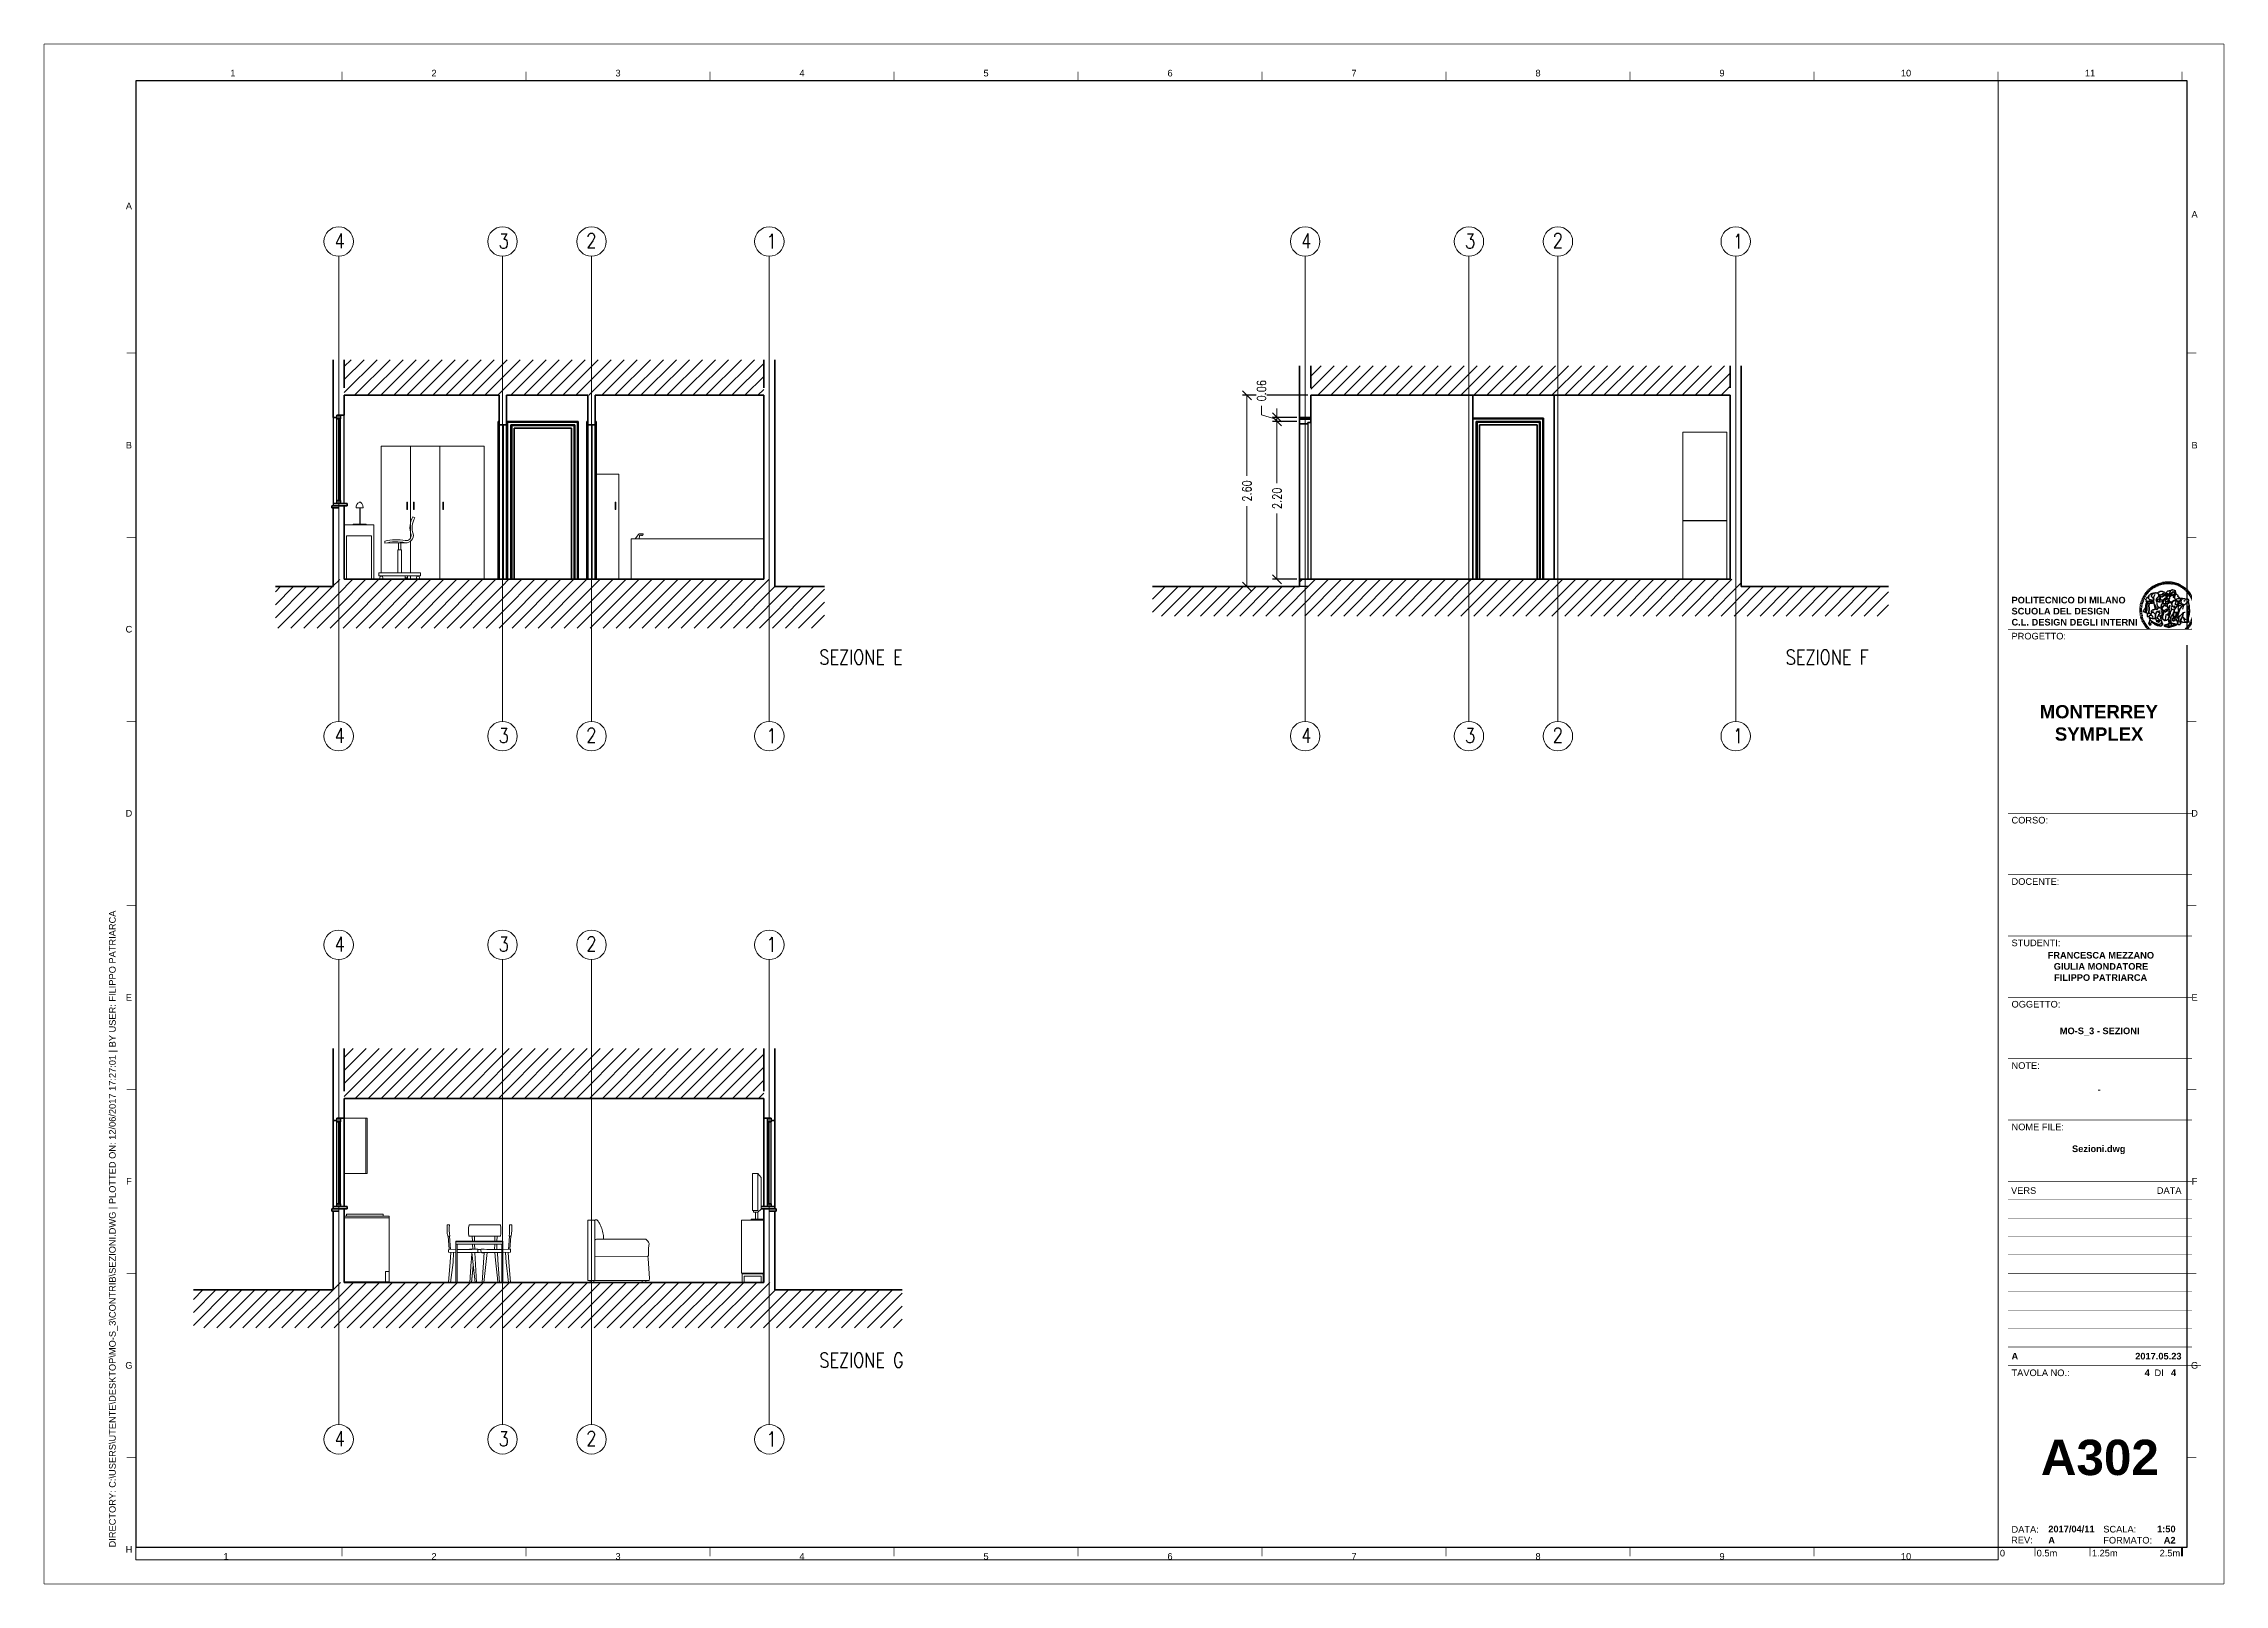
# Paper-space layout 'A711 (2)' of a CAD drawing. Header units: metres, sheet in millimetres. Extents: x 0 to 593, y 0 to 419.
# The model-space entities are those that its viewports show. They can reach past a viewport. Long polylines and large blocks are cut down to what shows.
import ezdxf
from ezdxf.enums import TextEntityAlignment as Align

# ---------------------------------------------------------------- set-up
doc = ezdxf.new("R2010")
doc.units = ezdxf.units.M
doc.set_wipeout_variables(frame=1)
for name, color, linetype, lineweight in [('A-ANNO-DIMS', 3, 'Continuous', 18), ('A-ANNO-TEXT', 3, 'Continuous', 18), ('A-ELEV-MBE1', 7, 'Continuous', 35), ('A-FURN', 8, 'Continuous', 18), ('A-SECT-MCUT', 2, 'Continuous', 35)]:
    doc.layers.add(name, color=color, linetype=linetype, lineweight=lineweight)
for name, color, linetype in [('A-ANNO-SCRN', 30, 'Continuous'), ('FINESTRE', 4, 'Continuous'), ('G-ANNO-LOGO', 3, 'Continuous'), ('G-ANNO-TEXT', 3, 'Continuous'), ('G-ANNO-TTLB', 3, 'Continuous')]:
    doc.layers.add(name, color=color, linetype=linetype)
doc.layers.add('G-ANNO-NPLT', color=210, linetype='Continuous', plot=False)
doc.styles.add('ARIAL', font='arial.ttf')
doc.styles.add('ARIAL-BOLD', font='')
doc.styles.add('E-ARIAL', font='arial.ttf')
doc.styles.add('E-ROMANS', font='romans.shx', dxfattribs={"width": 0.8})
doc.styles.get('ARIAL-BOLD').set_extended_font_data('Arial', bold=True)
doc.dimstyles.new('E-0100_ARW_18', dxfattribs={"dimscale": 0.001, "dimtxt": 180, "dimasz": 180, "dimexe": 90, "dimexo": 60, "dimgap": 90, "dimtad": 0, "dimzin": 0, "dimdsep": 46, "dimtxsty": 'E-ROMANS', "dimblk": 'OPEN90', "dimcen": 90, "dimclrd": 256, "dimclre": 256, "dimclrt": 256, "dimadec": 0, "dimazin": 0, "dimtfac": 1, "dimtmove": 1, "dimatfit": 3, "dimldrblk": 'OPEN90', "dimfxl": 1, "dimtfill": 1, "dimtolj": 1, "dimtzin": 0, "dimarcsym": 0})
pattern_1 = [(45, (230.95043, 106.8111), (-0.08838835, 0.08838835), [])]
pattern_2 = [(45, (230.95043, 134.75616), (-0.08838835, 0.08838835), [])]

psp = doc.layouts.new('A711 (2)')

msp = doc.modelspace()

# ---------------------------------------------------------------- texts
at = {"layer": 'A-ANNO-TEXT', "char_height": 0.2, "attachment_point": 1, "style": 'E-ROMANS'}
for s, width, insert in [('4', 0.34021, (293.176, 150.481)), ('3', 0.34021, (295.403, 150.48)), ('2', 0.34021, (296.594, 150.486)), ('1', 0.34021, (299.044, 150.477)), ('4', 0.34021, (306.307, 150.481)), ('3', 0.34021, (308.534, 150.48)), ('2', 0.34021, (309.725, 150.486)), ('1', 0.34021, (312.175, 150.477)), ('SEZIONE E', 3.80072, (299.76, 144.829)), ('SEZIONE F', 3.80072, (312.891, 144.829)), ('4', 0.34021, (293.176, 143.763)), ('3', 0.34021, (295.403, 143.762)), ('2', 0.34021, (296.594, 143.767)), ('1', 0.34021, (299.044, 143.759)), ('4', 0.34021, (306.307, 143.763)), ('3', 0.34021, (308.534, 143.762)), ('2', 0.34021, (309.725, 143.767)), ('1', 0.34021, (312.175, 143.759)), ('4', 0.34021, (293.176, 140.929)), ('3', 0.34021, (295.403, 140.928)), ('2', 0.34021, (296.594, 140.934)), ('1', 0.34021, (299.044, 140.925)), ('SEZIONE G', 3.80072, (299.76, 135.277)), ('4', 0.34021, (293.176, 134.211)), ('3', 0.34021, (295.403, 134.209)), ('2', 0.34021, (296.594, 134.215)), ('1', 0.34021, (299.044, 134.207))]:
    msp.add_mtext_dynamic_manual_height_columns(s, width=width, gutter_width=9, heights=[0], dxfattribs=dict(at, insert=insert))

# ---------------------------------------------------------------- blocks, each defined once
blk = doc.blocks.new('*U19')
at = {"layer": 'G-ANNO-TTLB', "const_width": 0.18}
for points in [[(0, -2.5), (0, 0)], [(10, 0), (10, -2.5)], [(25, 0), (25, -2.5)]]:
    blk.add_lwpolyline(points, dxfattribs=at)
at = {"layer": 'G-ANNO-TTLB'}
blk.add_lwpolyline([(50, 0, 0.48, 0.48, 0), (50, -2.5, 0.48, 0.48, 0)], format="xyseb", dxfattribs=at)
at = {"layer": 'G-ANNO-TEXT', "style": 'E-ARIAL'}
blk.add_text('0', height=1.8, dxfattribs=at).set_placement((1.2, -0.7), align=Align.TOP_CENTER)
for s, p in [('0.5m', (10.5, -2.5)), ('1.25m', (25.5, -2.5))]:
    blk.add_text(s, height=1.8, dxfattribs=at).set_placement(p)
blk.add_text('2.5m', height=1.8, dxfattribs=at).set_placement((49.5, -2.5), align=Align.RIGHT)
blk = doc.blocks.new('1')
at = {"layer": 'G-ANNO-TTLB'}
for p, q in [((25, 408.41), (25, 10)), ((582.41, 408.41), (25, 408.41)), ((582.41, 10), (582.41, 408.41)), ((25, 10), (582.41, 10))]:
    blk.add_line(p, q, dxfattribs=at)
at = {"layer": 'G-ANNO-TTLB', "const_width": 0.18, "flags": 128}
for points in [[(81, 410.91), (81, 408.41)], [(131, 410.91), (131, 408.41)], [(181, 410.91), (181, 408.41)], [(231, 410.91), (231, 408.41)], [(281, 410.91), (281, 408.41)], [(331, 410.91), (331, 408.41)], [(381, 410.91), (381, 408.41)], [(431, 410.91), (431, 408.41)], [(481, 410.91), (481, 408.41)], [(531, 410.91), (531, 408.41)], [(581, 410.91), (581, 408.41)], [(25, 334.41), (22.5, 334.41)], [(584.91, 334.41), (582.41, 334.41)], [(25, 284.41), (22.5, 284.41)], [(584.91, 284.41), (582.41, 284.41)], [(25, 234.41), (22.5, 234.41)], [(584.91, 234.41), (582.41, 234.41)], [(25, 184.41), (22.5, 184.41)], [(584.91, 184.41), (582.41, 184.41)], [(25, 134.41), (22.5, 134.41)], [(584.91, 134.41), (582.41, 134.41)], [(25, 84.41), (22.5, 84.41)], [(584.91, 84.41), (582.41, 84.41)], [(25, 34.41), (22.5, 34.41)], [(584.91, 34.41), (582.41, 34.41)], [(81, 10), (81, 7.5)], [(131, 10), (131, 7.5)], [(181, 10), (181, 7.5)], [(231, 10), (231, 7.5)], [(281, 10), (281, 7.5)], [(331, 10), (331, 7.5)], [(381, 10), (381, 7.5)], [(431, 10), (431, 7.5)], [(481, 10), (481, 7.5)], [(531, 10), (531, 7.5)], [(581, 10), (581, 7.5)]]:
    blk.add_lwpolyline(points, dxfattribs=at)
blk.add_blockref('*U19', (531, 10))
at = {"layer": 'G-ANNO-TEXT', "style": 'ARIAL'}
for s, p in [('1', (51.35, 410.49)), ('2', (106, 410.49)), ('3', (156, 410.49)), ('4', (206, 410.49)), ('5', (256, 410.49)), ('6', (306, 410.49)), ('7', (356, 410.49)), ('8', (406, 410.49)), ('9', (456, 410.49)), ('10', (506, 410.49)), ('11', (556, 410.49)), ('A', (23.09, 374.39)), ('A', (584.4, 372.12)), ('B', (23.09, 309.41)), ('B', (584.4, 309.41)), ('C', (23.09, 259.41)), ('C', (584.4, 259.41)), ('D', (23.09, 209.41)), ('D', (584.4, 209.41)), ('E', (23.09, 159.41)), ('E', (584.4, 159.41)), ('F', (23.09, 109.41)), ('F', (584.4, 109.41)), ('G', (23.09, 59.41)), ('G', (584.4, 59.41)), ('H', (23.09, 9.41)), ('1', (49.49, 7.51)), ('2', (106, 7.51)), ('3', (156, 7.51)), ('4', (206, 7.51)), ('5', (256, 7.51)), ('6', (306, 7.51)), ('7', (356, 7.51)), ('8', (406, 7.51)), ('9', (456, 7.51)), ('10', (506, 7.51))]:
    blk.add_text(s, height=1.8, dxfattribs=at).set_placement(p, align=Align.MIDDLE_CENTER)
at = {"layer": 'G-ANNO-TEXT', "insert": (17.7, 9.95), "char_height": 1.8, "attachment_point": 1, "rotation": 90, "style": 'ARIAL'}
blk.add_mtext_dynamic_manual_height_columns('DIRECTORY: C:\\\\USERS\\\\UTENTE\\\\DESKTOP\\\\MO-S_3\\\\CONTRIB\\\\SEZIONI.DWG | PLOTTED ON: 12/06/2017 17:27:01 | BY USER: FILIPPO PATRIARCA', width=412.209, gutter_width=9, heights=[0], dxfattribs=at)
blk = doc.blocks.new('logoPolimi')
for p, q in [((-1.49, 1.84), (-1.36, 1.68)), ((-1.41, 1.91), (-1.28, 1.74)), ((-1.32, 1.97), (-1.2, 1.8)), ((-1.22, 2.03), (-1.11, 1.85)), ((-1.13, 2.09), (-1.03, 1.9)), ((-1.03, 2.14), (-0.94, 1.95)), ((-0.93, 2.18), (-0.84, 1.99)), ((-0.83, 2.22), (-0.75, 2.03)), ((-0.72, 2.26), (-0.66, 2.06)), ((-0.61, 2.29), (-0.56, 2.09)), ((-0.51, 2.32), (-0.46, 2.11)), ((-0.4, 2.34), (-0.36, 2.13)), ((-0.29, 2.35), (-0.26, 2.14)), ((-0.18, 2.36), (-0.16, 2.15)), ((-0.07, 2.37), (-0.06, 2.16)), ((0.04, 2.37), (0.04, 2.16)), ((0.15, 2.36), (0.14, 2.16)), ((0.26, 2.36), (0.24, 2.15)), ((0.37, 2.34), (0.34, 2.13)), ((0.48, 2.32), (0.44, 2.12)), ((0.59, 2.3), (0.54, 2.09)), ((0.69, 2.27), (0.63, 2.07)), ((0.8, 2.23), (0.73, 2.03)), ((0.9, 2.19), (0.82, 2)), ((1, 2.15), (0.91, 1.96)), ((1.1, 2.1), (1, 1.91)), ((1.2, 2.04), (1.09, 1.86)), ((1.29, 1.99), (1.18, 1.81)), ((1.38, 1.92), (1.26, 1.75)), ((1.47, 1.86), (1.34, 1.69)), ((-2.37, 0.12), (-2.16, 0.11)), ((-2.37, 0.01), (-2.16, 0.01)), ((-2.36, 0.23), (-2.15, 0.21)), ((-2.35, 0.34), (-2.14, 0.31)), ((-2.33, 0.45), (-2.12, 0.41)), ((-2.3, 0.55), (-2.1, 0.51)), ((-2.28, 0.66), (-2.07, 0.6)), ((-2.24, 0.77), (-2.04, 0.7)), ((-2.2, 0.87), (-2.01, 0.79)), ((-2.16, 0.97), (-1.97, 0.89)), ((-2.11, 1.07), (-1.93, 0.98)), ((-2.06, 1.17), (-1.88, 1.07)), ((-2.01, 1.26), (-1.83, 1.15)), ((-1.94, 1.36), (-1.77, 1.24)), ((-1.88, 1.45), (-1.71, 1.32)), ((-1.84, 0.03), (-1.82, 0.35)), ((-1.81, 1.53), (-1.65, 1.4)), ((-1.74, 1.61), (-1.58, 1.47)), ((-1.73, 0.59), (-1.73, 0.59)), ((-1.73, 0.59), (-1.73, 0.59)), ((-1.66, 1.69), (-1.51, 1.54)), ((-1.65, 0.57), (-1.65, 0.57)), ((-1.59, 1.12), (-1.59, 1.12)), ((-1.58, 1.77), (-1.44, 1.61)), ((-1.51, 0.55), (-1.51, 0.55)), ((-1.51, 0.55), (-1.51, 0.55)), ((-1.31, 0.79), (-1.21, 0.75)), ((-1.21, 0.75), (-1.31, 0.79)), ((-1.21, 0.75), (-1.31, 0.79)), ((-1.21, 0.75), (-1.21, 0.75)), ((-1.21, 0.75), (-1.21, 0.75)), ((-1.19, 0.76), (-1.19, 0.76)), ((-1.19, 0.76), (-1.19, 0.76)), ((-1.17, 0.99), (-1.18, 0.99)), ((-1.18, 0.99), (-1.17, 0.99)), ((-1.16, 0.57), (-1.16, 0.57)), ((-1.16, 0.57), (-1.16, 0.57)), ((-1.1, 0.01), (-0.99, 0.06)), ((-0.99, 0.06), (-1.1, 0.01)), ((-0.99, 0.06), (-1.1, 0.01)), ((-0.99, 0.06), (-0.99, 0.06)), ((-0.99, 0.06), (-0.99, 0.06)), ((-0.97, 0.79), (-0.98, 0.79)), ((-0.89, 0.84), (-0.97, 0.79)), ((-0.97, 0.79), (-0.89, 0.84)), ((-0.96, 1.41), (-0.96, 1.41)), ((-0.96, 1.41), (-0.96, 1.41)), ((-0.89, 0.84), (-0.82, 0.87)), ((-0.82, 0.87), (-0.89, 0.84)), ((-0.89, 0.84), (-0.82, 0.87)), ((-0.88, 0.83), (-0.89, 0.84)), ((-0.85, 1.39), (-0.85, 1.39)), ((-0.85, 1.39), (-0.85, 1.39)), ((-0.84, 0.14), (-0.84, 0.14)), ((-0.77, 1.08), (-0.78, 1.08)), ((-0.78, 1.08), (-0.77, 1.08)), ((-0.61, 1.12), (-0.77, 1.08)), ((-0.77, 1.08), (-0.61, 1.12)), ((-0.77, 1.08), (-0.61, 1.12)), ((-0.75, 1.3), (-0.76, 1.29)), ((-0.76, 1.29), (-0.75, 1.3)), ((-0.65, 0.99), (-0.7, 0.96)), ((-0.69, 0.18), (-0.68, 0.18)), ((-0.66, 0.93), (-0.66, 0.93)), ((-0.66, 0.93), (-0.64, 0.93)), ((-0.66, 0.93), (-0.66, 0.93)), ((-0.66, 0.93), (-0.66, 0.93)), ((-0.63, 1.01), (-0.63, 1.01)), ((-0.63, 1.01), (-0.62, 1.01)), ((-0.63, 0.66), (-0.63, 0.66)), ((-0.6, 1.12), (-0.61, 1.12)), ((-0.61, 1.12), (-0.6, 1.12)), ((-0.61, 1.12), (-0.6, 1.12)), ((-0.61, 0.86), (-0.57, 0.85)), ((-0.57, 0.85), (-0.61, 0.86)), ((-0.61, 0.86), (-0.57, 0.85)), ((-0.53, 1.08), (-0.6, 1.12)), ((-0.6, 1.12), (-0.6, 1.11)), ((-0.6, 1.12), (-0.53, 1.08)), ((-0.57, 0.8), (-0.59, 0.8)), ((-0.57, 0.85), (-0.53, 0.84)), ((-0.57, 0.85), (-0.57, 0.85)), ((-0.57, 0.85), (-0.57, 0.85)), ((-0.57, 0.85), (-0.53, 0.84)), ((-0.56, 0.29), (-0.49, 0.48)), ((-0.56, 0.14), (-0.56, 0.29)), ((-0.5, 0.11), (-0.56, 0.14)), ((-0.53, 0.84), (-0.51, 0.84)), ((-0.53, 0.84), (-0.51, 0.84)), ((-0.53, 0.84), (-0.53, 0.84)), ((-0.51, 0.11), (-0.51, 0.11)), ((-0.51, 0.11), (-0.51, 0.11)), ((-0.34, 0.33), (-0.5, 0.11)), ((-0.49, 0.48), (-0.41, 0.55)), ((-0.42, 0.8), (-0.47, 0.79)), ((-0.42, 0.8), (-0.47, 0.79)), ((-0.47, 0.79), (-0.45, 0.76)), ((-0.47, 0.79), (-0.45, 0.76)), ((-0.45, 1.14), (-0.42, 1.11)), ((-0.42, 1.26), (-0.36, 1.22)), ((-0.41, 0.55), (-0.34, 0.49)), ((-0.4, 1.37), (-0.38, 1.38)), ((-0.39, 1.37), (-0.4, 1.37)), ((-0.35, 1.33), (-0.4, 1.37)), ((-0.39, 1.24), (-0.4, 1.23)), ((-0.38, 1.14), (-0.38, 1.14)), ((-0.34, 0.49), (-0.09, 0.48)), ((-0.16, 0.32), (-0.34, 0.33)), ((-0.14, 0.32), (-0.31, 0.34)), ((-0.28, 1.3), (-0.29, 1.3)), ((-0.28, 1.3), (-0.28, 1.3)), ((-0.16, 1.24), (-0.16, 1.25)), ((-0.16, 1.25), (-0.16, 1.25)), ((-0.16, 0.49), (-0.14, 0.64)), ((-0.06, 0.27), (-0.16, 0.32)), ((-0.1, 0.88), (-0.09, 0.87)), ((-0.08, 1.37), (-0.08, 1.38)), ((-0.08, 1.23), (-0.05, 1.21)), ((-0.05, 1.21), (-0.08, 1.23)), ((-0.08, 1.23), (-0.05, 1.21)), ((-0.03, 0.26), (-0.06, 0.27)), ((-0.05, 1.21), (-0.04, 1.21)), ((-0.04, 1.21), (-0.05, 1.21)), ((-0.04, 1.21), (-0.04, 1.21)), ((-0.04, 1.21), (-0.04, 1.21)), ((-0.04, 0.48), (-0.03, 0.26)), ((0.03, 1.15), (0.03, 1.15)), ((0.03, 0.66), (0.03, 0.67)), ((0.07, 0.58), (0.07, 0.57)), ((0.1, 1.18), (0.1, 1.18)), ((0.1, 0.84), (0.1, 0.84)), ((0.13, 1.32), (0.17, 1.19)), ((0.14, 0.71), (0.34, 0.65)), ((0.31, 0.56), (0.17, 0.63)), ((0.27, 1.61), (0.27, 1.61)), ((0.27, 1.61), (0.27, 1.61)), ((0.27, 1.61), (0.27, 1.61)), ((0.29, 1.29), (0.29, 1.29)), ((0.29, 1.29), (0.29, 1.29)), ((0.29, 1.29), (0.29, 1.29)), ((0.29, 1.29), (0.29, 1.29)), ((0.33, 0.49), (0.34, 0.49)), ((0.33, 0.03), (0.35, 0.03)), ((0.33, 0.03), (0.35, 0.03)), ((0.34, 0.65), (0.34, 0.64)), ((0.35, 0.03), (0.57, 0.06)), ((0.35, 0.03), (0.57, 0.06)), ((0.35, 0.03), (0.35, 0.03)), ((0.35, 0.03), (0.35, 0.03)), ((0.38, 1.36), (0.37, 1.35)), ((0.38, 0.34), (0.37, 0.34)), ((0.38, 0.34), (0.38, 0.34)), ((0.43, 0.67), (0.39, 0.64)), ((0.49, 1.05), (0.51, 1.13)), ((0.51, 1.13), (0.49, 1.05)), ((0.49, 1.05), (0.51, 1.13)), ((0.51, 1.31), (0.5, 1.29)), ((0.51, 1.13), (0.52, 1.23)), ((0.52, 1.23), (0.51, 1.23)), ((0.51, 1.23), (0.52, 1.23)), ((0.52, 1.23), (0.51, 1.13)), ((0.51, 1.13), (0.52, 1.23)), ((0.52, 1.24), (0.6, 1.37)), ((0.52, 1.23), (0.6, 1.36)), ((0.6, 1.36), (0.52, 1.23)), ((0.52, 1.23), (0.52, 1.23)), ((0.52, 1.23), (0.52, 1.24)), ((0.52, 1.23), (0.52, 1.23)), ((0.55, 1.07), (0.53, 1.06)), ((0.53, 1.04), (0.53, 1.06)), ((0.53, 1.05), (0.53, 1.04)), ((0.54, 0.3), (0.63, 0.32)), ((0.54, -0.08), (0.61, 0.06)), ((0.61, 0.06), (0.54, -0.08)), ((0.54, -0.08), (0.61, 0.06)), ((0.56, 0.19), (0.59, 0.21)), ((0.57, 1.07), (0.57, 1.07)), ((0.57, 1.07), (0.57, 1.07)), ((0.57, 1.07), (0.57, 1.07)), ((0.57, 1.07), (0.57, 1.07)), ((0.57, 1.07), (0.57, 1.07)), ((0.57, 1.07), (0.57, 1.07)), ((0.57, 1.07), (0.57, 1.07)), ((0.58, 0.3), (0.59, 0.29)), ((0.59, 0.78), (0.59, 0.79)), ((0.59, 0.79), (0.59, 0.79)), ((0.59, 0.79), (0.59, 0.79)), ((0.59, 0.79), (0.59, 0.78)), ((0.61, 0.06), (0.6, 0.07)), ((0.6, 0.07), (0.61, 0.06)), ((0.61, 0.06), (0.61, 0.07)), ((0.62, 0.21), (0.65, 0.22)), ((0.64, 1.37), (0.65, 1.37)), ((0.69, 0.86), (0.68, 0.86)), ((0.68, 0.86), (0.69, 0.86)), ((0.68, 0.76), (0.68, 0.76)), ((0.76, 0.26), (0.76, 0.26)), ((0.82, 0.35), (0.84, 0.36)), ((0.82, 0.35), (0.82, 0.35)), ((0.84, 0.36), (0.84, 0.37)), ((0.85, 0.34), (1.05, 0.35)), ((0.93, 1.05), (0.93, 1.05)), ((0.93, 1.05), (0.93, 1.05)), ((0.93, 1.05), (0.93, 1.04)), ((0.93, 1.05), (0.93, 1.05)), ((0.97, 0.66), (0.96, 0.66)), ((1.01, 0.97), (0.98, 0.96)), ((1.17, 0.96), (1.17, 0.95)), ((1.17, 0.95), (1.17, 0.95)), ((1.34, 0.37), (1.26, 0.04)), ((1.27, 0.37), (1.27, 0.38)), ((1.28, 0.95), (1.28, 0.95)), ((1.37, 0.73), (1.46, 0.81)), ((1.41, 0.4), (1.41, 0.41)), ((1.56, 1.79), (1.42, 1.63)), ((1.64, 1.71), (1.49, 1.56)), ((1.49, 0.9), (1.57, 0.92)), ((1.72, 1.63), (1.56, 1.49)), ((1.67, 0.6), (1.57, 0.53)), ((1.79, 1.55), (1.63, 1.41)), ((1.86, 1.47), (1.7, 1.34)), ((1.93, 1.38), (1.76, 1.26)), ((1.99, 1.29), (1.81, 1.17)), ((2.05, 1.19), (1.87, 1.09)), ((2.1, 1.1), (1.92, 1)), ((2.15, 1), (1.96, 0.91)), ((2.19, 0.9), (2, 0.82)), ((2.23, 0.79), (2.04, 0.72)), ((2.27, 0.69), (2.07, 0.63)), ((2.3, 0.58), (2.09, 0.53)), ((2.32, 0.47), (2.12, 0.43)), ((2.34, 0.37), (2.13, 0.33)), ((2.36, 0.26), (2.15, 0.23)), ((2.37, 0.15), (2.16, 0.13)), ((2.37, 0.04), (2.16, 0.03)), ((-2.37, -0.1), (-2.16, -0.09)), ((-2.36, -0.21), (-2.15, -0.19)), ((-2.35, -0.32), (-2.14, -0.29)), ((-2.33, -0.43), (-2.12, -0.39)), ((-2.31, -0.54), (-2.1, -0.49)), ((-2.28, -0.65), (-2.08, -0.59)), ((-2.25, -0.75), (-2.05, -0.69)), ((-2.21, -0.86), (-2.02, -0.78)), ((-2.17, -0.96), (-1.98, -0.87)), ((-2.12, -1.06), (-1.93, -0.96)), ((-2.07, -1.16), (-1.89, -1.05)), ((-2.04, -0.15), (-1.97, -0.2)), ((-2.01, -1.25), (-1.84, -1.14)), ((-1.95, -1.34), (-1.78, -1.22)), ((-1.89, -1.43), (-1.72, -1.31)), ((-1.82, -1.52), (-1.66, -1.38)), ((-1.75, -1.6), (-1.59, -1.46)), ((-1.67, -1.68), (-1.52, -1.53)), ((-1.58, -0.12), (-1.6, -0.18)), ((-1.6, -0.18), (-1.58, -0.28)), ((-1.57, -0.54), (-1.59, -0.54)), ((-1.59, -0.54), (-1.59, -0.54)), ((-1.59, -1.76), (-1.45, -1.6)), ((-1.56, -0.32), (-1.56, -0.31)), ((-1.56, -0.31), (-1.56, -0.31)), ((-1.53, -0.65), (-1.53, -0.65)), ((-1.53, -0.65), (-1.53, -0.65)), ((-1.51, -1.83), (-1.37, -1.67)), ((-1.48, -0.86), (-1.48, -0.85)), ((-1.42, -0.37), (-1.42, -0.37)), ((-1.42, -1.9), (-1.29, -1.73)), ((-1.38, -0.46), (-1.38, -0.46)), ((-1.33, -1.96), (-1.21, -1.79)), ((-1.31, -0.24), (-1.31, -0.23)), ((-1.31, -0.23), (-1.31, -0.24)), ((-1.23, -0.19), (-1.23, -0.19)), ((-1.23, -0.19), (-1.23, -0.19)), ((-1.23, -0.19), (-1.23, -0.19)), ((-1.23, -0.19), (-1.23, -0.19)), ((-1.01, -0.39), (-1.02, -0.39)), ((-1.02, -0.39), (-1.01, -0.39)), ((-1.02, -0.7), (-1.02, -0.7)), ((-1.02, -0.7), (-1.02, -0.7)), ((-1.02, -0.7), (-1.02, -0.7)), ((-0.79, -0.51), (-0.83, -0.58)), ((-0.83, -0.58), (-0.79, -0.51)), ((-0.83, -0.58), (-0.79, -0.51)), ((-0.78, -1.05), (-0.83, -0.94)), ((-0.83, -0.94), (-0.78, -1.05)), ((-0.83, -0.94), (-0.83, -0.94)), ((-0.83, -0.94), (-0.78, -1.05)), ((-0.82, -1.23), (-0.82, -1.23)), ((-0.82, -1.23), (-0.77, -1.23)), ((-0.77, -1.23), (-0.82, -1.23)), ((-0.82, -1.23), (-0.82, -1.23)), ((-0.77, -1.23), (-0.82, -1.23)), ((-0.75, -0.96), (-0.8, -0.89)), ((-0.8, -0.89), (-0.79, -0.92)), ((-0.79, -0.92), (-0.8, -0.89)), ((-0.8, -0.89), (-0.75, -0.96)), ((-0.79, -0.92), (-0.8, -0.89)), ((-0.8, -0.89), (-0.8, -0.89)), ((-0.8, -0.89), (-0.75, -0.96)), ((-0.79, -0.92), (-0.78, -0.95)), ((-0.78, -0.95), (-0.79, -0.92)), ((-0.78, -0.95), (-0.79, -0.92)), ((-0.77, -0.49), (-0.78, -0.48)), ((-0.78, -0.48), (-0.77, -0.49)), ((-0.78, -0.95), (-0.76, -1)), ((-0.76, -1), (-0.78, -0.95)), ((-0.76, -1), (-0.78, -0.95)), ((-0.71, -0.89), (-0.75, -0.87)), ((-0.75, -0.87), (-0.71, -0.89)), ((-0.75, -0.87), (-0.71, -0.89)), ((-0.72, -1.01), (-0.75, -0.96)), ((-0.75, -0.96), (-0.72, -1.01)), ((-0.75, -0.96), (-0.72, -1.01)), ((-0.64, -0.93), (-0.71, -0.89)), ((-0.71, -0.89), (-0.64, -0.93)), ((-0.71, -0.89), (-0.64, -0.93)), ((-0.66, -0.53), (-0.66, -0.53)), ((-0.66, -0.53), (-0.66, -0.53)), ((-0.66, -0.53), (-0.66, -0.53)), ((-0.39, -0.81), (-0.51, -0.69)), ((-0.51, -1.04), (-0.5, -1.04)), ((-0.48, -0.42), (-0.48, -0.42)), ((-0.48, -0.42), (-0.48, -0.42)), ((-0.48, -0.42), (-0.48, -0.42)), ((-0.41, -0.51), (-0.41, -0.51)), ((-0.38, -0.05), (-0.39, -0.12)), ((-0.39, -0.12), (-0.37, -0.1)), ((-0.35, -0.14), (-0.37, -0.08)), ((-0.37, -0.09), (-0.37, -0.09)), ((-0.33, -0.12), (-0.35, -0.14)), ((-0.32, -0.14), (-0.35, -0.14)), ((-0.35, -0.18), (-0.34, -0.22)), ((-0.34, -0.08), (-0.29, -0.16)), ((-0.34, -0.22), (-0.34, -0.22)), ((-0.27, -0.17), (-0.32, -0.14)), ((-0.25, -0.91), (-0.26, -0.9)), ((-0.26, -1.29), (0.1, -1.2)), ((0.1, -1.2), (-0.26, -1.29)), ((0.08, -1.4), (-0.26, -1.29)), ((-0.26, -1.29), (0.08, -1.4)), ((-0.26, -1.38), (-0.26, -1.29)), ((-0.26, -1.29), (-0.26, -1.29)), ((-0.26, -1.29), (-0.26, -1.38)), ((-0.26, -1.29), (0.08, -1.4)), ((-0.26, -1.29), (-0.26, -1.29)), ((0.08, -1.49), (-0.26, -1.38)), ((-0.26, -1.38), (0.09, -1.49)), ((-0.14, -0.15), (-0.16, -0.13)), ((-0.11, -0.04), (-0.12, -0.05)), ((-0.04, -0.41), (-0.01, -0.44)), ((-0.01, -0.44), (-0.04, -0.41)), ((-0.04, -0.41), (-0.01, -0.44)), ((0.07, -0.84), (0.07, -0.84)), ((0.07, -0.84), (0.07, -0.84)), ((0.1, -1.2), (0.08, -1.32)), ((0.08, -1.32), (0.13, -1.2)), ((0.08, -1.4), (0.72, -1.22)), ((0.72, -1.22), (0.08, -1.4)), ((0.08, -1.4), (0.72, -1.22)), ((0.72, -1.31), (0.08, -1.49)), ((0.08, -1.44), (0.08, -1.4)), ((0.08, -1.4), (0.08, -1.44)), ((0.08, -1.4), (0.08, -1.49)), ((0.08, -1.49), (0.08, -1.44)), ((0.08, -1.44), (0.08, -1.44)), ((0.08, -1.44), (0.08, -1.45)), ((0.08, -1.45), (0.08, -1.46)), ((0.08, -1.46), (0.08, -1.49)), ((0.1, -1.01), (0.09, -0.86)), ((0.1, -1.01), (0.09, -0.86)), ((0.09, -1.49), (0.72, -1.31)), ((0.1, -1.2), (0.12, -1.04)), ((0.12, -1.04), (0.1, -1.2)), ((0.13, -1.2), (0.1, -1.2)), ((0.1, -1.2), (0.13, -1.2)), ((0.13, -1.2), (0.1, -1.2)), ((0.1, -1.2), (0.1, -1.2)), ((0.11, -0.44), (0.11, -0.44)), ((0.11, -0.44), (0.11, -0.44)), ((0.12, -0.21), (0.12, -0.21)), ((0.12, -0.21), (0.12, -0.21)), ((0.12, -0.21), (0.12, -0.21)), ((0.12, -0.21), (0.12, -0.21)), ((0.12, -0.21), (0.12, -0.21)), ((0.12, -0.21), (0.12, -0.21)), ((0.12, -0.21), (0.12, -0.21)), ((0.12, -0.21), (0.12, -0.21)), ((0.12, -0.21), (0.12, -0.21)), ((0.12, -0.21), (0.12, -0.21)), ((0.12, -0.21), (0.12, -0.21)), ((0.12, -0.21), (0.12, -0.21)), ((0.12, -0.21), (0.12, -0.21)), ((0.12, -0.56), (0.14, -0.53)), ((0.14, -0.53), (0.12, -0.56)), ((0.12, -0.56), (0.14, -0.53)), ((0.12, -1.04), (0.12, -1.04)), ((0.12, -1.04), (0.12, -1.04)), ((0.12, -1.04), (0.12, -1.04)), ((0.21, -0.99), (0.13, -1.2)), ((0.13, -1.2), (0.21, -0.99)), ((0.36, -1.14), (0.13, -1.2)), ((0.13, -1.2), (0.26, -1.17)), ((0.14, -0.53), (0.16, -0.49)), ((0.16, -0.49), (0.14, -0.53)), ((0.14, -0.53), (0.16, -0.49)), ((0.16, -0.49), (0.16, -0.49)), ((0.16, -0.49), (0.16, -0.49)), ((0.28, -1.19), (0.21, -0.99)), ((0.21, -0.99), (0.31, -1.27)), ((0.24, -0.17), (0.24, -0.16)), ((0.24, -0.16), (0.24, -0.17)), ((0.25, -0.84), (0.25, -0.88)), ((0.25, -0.88), (0.25, -0.84)), ((0.25, -0.88), (0.25, -0.84)), ((0.25, -0.88), (0.29, -1.17)), ((0.26, -0.88), (0.25, -0.88)), ((0.31, -1.27), (0.25, -0.88)), ((0.26, -1.17), (0.28, -1.16)), ((0.28, -1.16), (0.36, -1.14)), ((0.29, -1.17), (0.28, -1.19)), ((0.36, -1.14), (0.72, -1.22)), ((0.72, -1.22), (0.36, -1.14)), ((0.49, -0.31), (0.49, -0.31)), ((0.49, -0.31), (0.49, -0.31)), ((0.5, -0.27), (0.5, -0.27)), ((0.51, -0.27), (0.51, -0.27)), ((0.72, -0.81), (0.75, -0.89)), ((0.72, -1.22), (0.72, -1.31)), ((0.72, -1.31), (0.72, -1.22)), ((0.74, -0.23), (0.74, -0.23)), ((0.74, -0.23), (0.75, -0.24)), ((0.75, -0.23), (0.75, -0.23)), ((0.86, -0.25), (0.82, -0.34)), ((0.87, -0.22), (0.86, -0.23)), ((0.87, -0.22), (0.86, -0.25)), ((0.96, -0.58), (0.96, -0.57)), ((1.05, -1.05), (1.04, -1.05)), ((1.28, -2), (1.17, -1.82)), ((1.37, -1.93), (1.25, -1.76)), ((1.31, -0.27), (1.3, -0.26)), ((1.3, -0.26), (1.3, -0.26)), ((1.3, -0.26), (1.3, -0.26)), ((1.3, -0.26), (1.31, -0.27)), ((1.3, -0.26), (1.3, -0.26)), ((1.46, -1.87), (1.33, -1.7)), ((1.54, -1.8), (1.41, -1.64)), ((1.63, -1.72), (1.48, -1.57)), ((1.71, -1.65), (1.55, -1.5)), ((1.78, -1.57), (1.62, -1.43)), ((1.85, -1.48), (1.69, -1.35)), ((1.92, -1.39), (1.75, -1.27)), ((1.98, -1.3), (1.81, -1.19)), ((2.04, -1.21), (1.86, -1.1)), ((2.09, -1.11), (1.91, -1.01)), ((2.14, -1.01), (1.95, -0.92)), ((2.19, -0.91), (1.99, -0.83)), ((2.23, -0.81), (2.03, -0.74)), ((2.26, -0.7), (2.06, -0.64)), ((2.29, -0.6), (2.09, -0.55)), ((2.32, -0.49), (2.11, -0.45)), ((2.34, -0.38), (2.13, -0.35)), ((2.35, -0.27), (2.15, -0.25)), ((2.37, -0.08), (2.16, -0.07)), ((2.36, -0.16), (2.16, -0.15)), ((-1.24, -2.02), (-1.13, -1.84)), ((-1.14, -2.08), (-1.04, -1.89)), ((-1.04, -2.13), (-0.95, -1.94)), ((-0.94, -2.18), (-0.86, -1.98)), ((-0.84, -2.22), (-0.77, -2.02)), ((-0.74, -2.25), (-0.67, -2.05)), ((-0.63, -2.29), (-0.57, -2.08)), ((-0.52, -2.31), (-0.48, -2.11)), ((-0.42, -2.33), (-0.38, -2.13)), ((-0.31, -2.35), (-0.28, -2.14)), ((-0.2, -2.36), (-0.18, -2.15)), ((-0.09, -2.37), (-0.08, -2.16)), ((0.03, -2.37), (0.02, -2.16)), ((0.14, -2.37), (0.12, -2.16)), ((0.25, -2.36), (0.22, -2.15)), ((0.35, -2.34), (0.32, -2.14)), ((0.46, -2.32), (0.42, -2.12)), ((0.57, -2.3), (0.52, -2.1)), ((0.68, -2.27), (0.62, -2.07)), ((0.78, -2.24), (0.71, -2.04)), ((0.89, -2.2), (0.81, -2)), ((0.99, -2.15), (0.9, -1.96)), ((1.09, -2.11), (0.99, -1.92)), ((1.19, -2.05), (1.08, -1.87))]:
    blk.add_line(p, q)
for points in [[(-1.9, 0.12), (-1.94, 0.02), (-2.05, -0.09), (-2.05, -0.09)], [(-1.86, 0.38), (-1.86, 0.38), (-1.87, 0.19), (-1.9, 0.12)], [(-1.76, 0.6), (-1.76, 0.6), (-1.84, 0.57), (-1.86, 0.38)], [(-1.86, -0.04), (-1.84, 0.02), (-1.84, 0.03), (-1.84, 0.03)], [(-1.82, 0.78), (-1.83, 0.8), (-1.85, 0.86), (-1.83, 0.88)], [(-1.82, 0.78), (-1.83, 0.8), (-1.85, 0.86), (-1.83, 0.88)], [(-1.83, 0.88), (-1.81, 0.9), (-1.76, 0.96), (-1.76, 0.96)], [(-1.83, 0.88), (-1.81, 0.9), (-1.76, 0.96), (-1.76, 0.96)], [(-1.76, 0.6), (-1.83, 0.7), (-1.78, 0.74), (-1.78, 0.74)], [(-1.78, 0.74), (-1.79, 0.74), (-1.83, 0.7), (-1.76, 0.6)], [(-1.78, 0.74), (-1.8, 0.76), (-1.81, 0.78), (-1.82, 0.78)], [(-1.78, 0.74), (-1.8, 0.76), (-1.81, 0.78), (-1.82, 0.78)], [(-1.82, 0.35), (-1.81, 0.5), (-1.73, 0.59), (-1.73, 0.59)], [(-1.82, -0.19), (-1.73, -0.07), (-1.75, 0.14), (-1.75, 0.3)], [(-1.75, 0.33), (-1.75, 0.17), (-1.73, -0.05), (-1.8, -0.17)], [(-1.78, 0.74), (-1.75, 0.72), (-1.72, 0.69), (-1.68, 0.7)], [(-1.68, 0.7), (-1.72, 0.69), (-1.75, 0.72), (-1.78, 0.74)], [(-1.68, 0.7), (-1.72, 0.69), (-1.75, 0.72), (-1.78, 0.74)], [(-1.78, 0.74), (-1.78, 0.74), (-1.78, 0.74), (-1.78, 0.74)], [(-1.76, 0.96), (-1.68, 1.1), (-1.59, 1.12), (-1.59, 1.12)], [(-1.76, 0.96), (-1.68, 1.1), (-1.6, 1.12), (-1.6, 1.12)], [(-1.73, 0.59), (-1.74, 0.59), (-1.75, 0.6), (-1.76, 0.6)], [(-1.73, 0.59), (-1.74, 0.59), (-1.75, 0.6), (-1.76, 0.6)], [(-1.75, 0.3), (-1.76, 0.47), (-1.65, 0.57), (-1.65, 0.57)], [(-1.65, 0.57), (-1.65, 0.57), (-1.76, 0.5), (-1.75, 0.33)], [(-1.65, 0.57), (-1.68, 0.58), (-1.7, 0.58), (-1.73, 0.59)], [(-1.65, 0.57), (-1.68, 0.58), (-1.7, 0.58), (-1.73, 0.59)], [(-1.5, 0.71), (-1.53, 0.74), (-1.61, 0.71), (-1.68, 0.7)], [(-1.68, 0.7), (-1.61, 0.71), (-1.53, 0.73), (-1.5, 0.71)], [(-1.5, 0.71), (-1.53, 0.73), (-1.61, 0.71), (-1.68, 0.7)], [(-1.51, 0.55), (-1.56, 0.56), (-1.61, 0.56), (-1.65, 0.57)], [(-1.65, 0.57), (-1.61, 0.56), (-1.56, 0.56), (-1.51, 0.55)], [(-1.51, 0.55), (-1.56, 0.56), (-1.61, 0.56), (-1.65, 0.57)], [(-1.59, 1.12), (-1.6, 1.06), (-1.61, 0.99), (-1.61, 0.97)], [(-1.61, 0.97), (-1.61, 0.99), (-1.6, 1.06), (-1.59, 1.12)], [(-1.61, 0.97), (-1.61, 0.99), (-1.6, 1.06), (-1.59, 1.12)], [(-1.61, 0.97), (-1.61, 0.95), (-1.56, 0.88), (-1.54, 0.87)], [(-1.54, 0.87), (-1.56, 0.88), (-1.61, 0.95), (-1.61, 0.97)], [(-1.54, 0.87), (-1.56, 0.88), (-1.61, 0.96), (-1.61, 0.97)], [(-1.59, 1.12), (-1.59, 1.13), (-1.59, 1.15), (-1.58, 1.16)], [(-1.59, 1.12), (-1.59, 1.13), (-1.59, 1.15), (-1.58, 1.16)], [(-1.58, 1.16), (-1.57, 1.21), (-1.52, 1.23), (-1.49, 1.25)], [(-1.58, 1.16), (-1.57, 1.21), (-1.52, 1.23), (-1.49, 1.25)], [(-1.58, 0.36), (-1.58, 0.48), (-1.51, 0.55), (-1.51, 0.55)], [(-1.51, 0.55), (-1.51, 0.55), (-1.58, 0.48), (-1.58, 0.36)], [(-1.51, 0.55), (-1.51, 0.55), (-1.58, 0.48), (-1.58, 0.36)], [(-1.55, 0.04), (-1.55, 0.08), (-1.58, 0.25), (-1.58, 0.36)], [(-1.58, 0.36), (-1.58, 0.25), (-1.55, 0.08), (-1.55, 0.04)], [(-1.58, 0.36), (-1.58, 0.25), (-1.55, 0.08), (-1.55, 0.04)], [(-1.58, -0.12), (-1.57, -0.06), (-1.55, 0.02), (-1.55, 0.04)], [(-1.55, 0.04), (-1.55, 0.02), (-1.57, -0.06), (-1.58, -0.12)], [(-1.55, 0.04), (-1.55, 0.02), (-1.56, -0.04), (-1.57, -0.1)], [(-1.54, 0.87), (-1.52, 0.85), (-1.47, 0.83), (-1.44, 0.83)], [(-1.44, 0.83), (-1.47, 0.83), (-1.52, 0.85), (-1.54, 0.87)], [(-1.45, 0.83), (-1.47, 0.83), (-1.52, 0.85), (-1.54, 0.87)], [(-1.51, 0.55), (-1.33, 0.54), (-1.16, 0.57), (-1.16, 0.57)], [(-1.16, 0.57), (-1.16, 0.57), (-1.33, 0.54), (-1.51, 0.55)], [(-1.16, 0.57), (-1.16, 0.57), (-1.33, 0.54), (-1.51, 0.55)], [(-1.5, 0.71), (-1.46, 0.68), (-1.4, 0.62), (-1.33, 0.66)], [(-1.33, 0.66), (-1.4, 0.62), (-1.46, 0.68), (-1.5, 0.71)], [(-1.33, 0.66), (-1.4, 0.62), (-1.46, 0.68), (-1.5, 0.71)], [(-1.49, 1.25), (-1.46, 1.26), (-1.42, 1.33), (-1.39, 1.36)], [(-1.49, 1.25), (-1.46, 1.27), (-1.43, 1.34), (-1.39, 1.36)], [(-1.31, 0.79), (-1.33, 0.79), (-1.42, 0.83), (-1.45, 0.83)], [(-1.44, 0.83), (-1.42, 0.83), (-1.33, 0.79), (-1.31, 0.79)], [(-1.31, 0.79), (-1.33, 0.79), (-1.42, 0.83), (-1.44, 0.83)], [(-1.35, 1.1), (-1.4, 1.17), (-1.36, 1.23), (-1.29, 1.31)], [(-1.29, 1.31), (-1.36, 1.23), (-1.4, 1.17), (-1.35, 1.1)], [(-1.35, 1.1), (-1.4, 1.17), (-1.36, 1.23), (-1.29, 1.31)], [(-1.39, 1.36), (-1.35, 1.38), (-1.26, 1.4), (-1.19, 1.41)], [(-1.39, 1.36), (-1.35, 1.38), (-1.26, 1.4), (-1.19, 1.41)], [(-1.18, 0.99), (-1.24, 0.97), (-1.3, 1.03), (-1.35, 1.1)], [(-1.35, 1.1), (-1.3, 1.03), (-1.24, 0.97), (-1.18, 0.99)], [(-1.18, 1), (-1.24, 0.97), (-1.3, 1.03), (-1.35, 1.1)], [(-1.33, 0.66), (-1.28, 0.7), (-1.23, 0.73), (-1.21, 0.75)], [(-1.21, 0.75), (-1.23, 0.73), (-1.28, 0.7), (-1.33, 0.66)], [(-1.21, 0.75), (-1.23, 0.73), (-1.28, 0.7), (-1.33, 0.66)], [(-1.29, 1.31), (-1.22, 1.39), (-1.01, 1.41), (-0.96, 1.41)], [(-0.96, 1.41), (-1.01, 1.41), (-1.22, 1.39), (-1.29, 1.31)], [(-1.29, 1.31), (-1.22, 1.39), (-1.01, 1.41), (-0.96, 1.41)], [(-1.24, -0.02), (-1.21, -0.01), (-1.1, 0.01), (-1.1, 0.01)], [(-1.1, 0.01), (-1.1, 0.01), (-1.21, -0.01), (-1.24, -0.02)], [(-1.1, 0.01), (-1.1, 0.01), (-1.21, -0.01), (-1.24, -0.02)], [(-1.21, 0.75), (-1.2, 0.75), (-1.19, 0.76), (-1.19, 0.76)], [(-1.19, 0.76), (-1.19, 0.76), (-1.2, 0.75), (-1.21, 0.75)], [(-1.19, 0.76), (-1.19, 0.76), (-1.2, 0.76), (-1.21, 0.75)], [(-1.19, 1.41), (-1.11, 1.43), (-0.97, 1.41), (-0.97, 1.41)], [(-1.19, 1.41), (-1.12, 1.43), (-0.98, 1.41), (-0.98, 1.41)], [(-1.19, 0.76), (-1.19, 0.77), (-1.18, 0.78), (-1.18, 0.79)], [(-1.18, 0.79), (-1.18, 0.78), (-1.19, 0.77), (-1.19, 0.76)], [(-1.19, 0.76), (-1.19, 0.77), (-1.19, 0.78), (-1.18, 0.79)], [(-1.18, 0.68), (-1.18, 0.68), (-1.19, 0.71), (-1.19, 0.76)], [(-1.19, 0.76), (-1.19, 0.71), (-1.18, 0.68), (-1.18, 0.68)], [(-1.18, 0.68), (-1.18, 0.68), (-1.19, 0.71), (-1.19, 0.76)], [(-1.18, 0.97), (-1.18, 0.97), (-1.18, 0.98), (-1.17, 0.99)], [(-1.17, 0.99), (-1.18, 0.98), (-1.18, 0.97), (-1.18, 0.97)], [(-1.18, 0.97), (-1.18, 0.97), (-1.18, 0.98), (-1.17, 0.99)], [(-1.18, 0.79), (-1.17, 0.86), (-1.18, 0.95), (-1.18, 0.97)], [(-1.18, 0.97), (-1.18, 0.95), (-1.17, 0.86), (-1.18, 0.79)], [(-1.18, 0.79), (-1.17, 0.86), (-1.18, 0.95), (-1.18, 0.97)], [(-1.16, 0.57), (-1.17, 0.6), (-1.18, 0.64), (-1.18, 0.68)], [(-1.18, 0.68), (-1.18, 0.64), (-1.17, 0.6), (-1.16, 0.57)], [(-1.16, 0.57), (-1.17, 0.6), (-1.18, 0.64), (-1.18, 0.68)], [(-1.17, 0.99), (-1.17, 1.03), (-1.16, 1.09), (-1.14, 1.13)], [(-1.09, 0.42), (-1.1, 0.44), (-1.14, 0.48), (-1.16, 0.57)], [(-1.16, 0.57), (-1.14, 0.48), (-1.1, 0.44), (-1.09, 0.42)], [(-1.09, 0.42), (-1.1, 0.44), (-1.14, 0.48), (-1.16, 0.57)], [(-1.14, 1.13), (-1.12, 1.18), (-1.05, 1.31), (-1.05, 1.31)], [(-1.12, 0.46), (-1.12, 0.46), (-1.13, 0.38), (-1.11, 0.26)], [(-1.11, 0.26), (-1.08, 0.14), (-1.05, 0.03), (-1.05, 0.03)], [(-1.02, 0.32), (-1.02, 0.32), (-1.08, 0.4), (-1.09, 0.42)], [(-1.09, 0.42), (-1.08, 0.4), (-1.02, 0.32), (-1.02, 0.32)], [(-1.02, 0.32), (-1.02, 0.32), (-1.08, 0.4), (-1.09, 0.42)], [(-0.98, 0.2), (-0.98, 0.21), (-1.02, 0.32), (-1.02, 0.32)], [(-1.02, 0.32), (-1.02, 0.32), (-0.98, 0.21), (-0.98, 0.2)], [(-0.98, 0.2), (-0.98, 0.21), (-1.02, 0.32), (-1.02, 0.32)], [(-1.01, 0.12), (-1, 0.16), (-0.98, 0.19), (-0.98, 0.2)], [(-0.98, 0.2), (-0.98, 0.19), (-1, 0.16), (-1.01, 0.12)], [(-1.01, 0.12), (-1, 0.16), (-0.98, 0.19), (-0.98, 0.2)], [(-0.99, 0.06), (-1, 0.07), (-1.01, 0.1), (-1.01, 0.12)], [(-1.01, 0.12), (-1.01, 0.1), (-1, 0.07), (-0.99, 0.06)], [(-0.99, 0.06), (-1, 0.07), (-1.01, 0.1), (-1.01, 0.12)], [(-0.99, 0.06), (-0.99, 0.06), (-0.99, 0.06), (-0.98, 0.05)], [(-0.98, 0.05), (-0.99, 0.06), (-0.99, 0.06), (-0.99, 0.06)], [(-0.99, 0.05), (-0.99, 0.06), (-0.99, 0.06), (-0.99, 0.06)], [(-0.95, 0.02), (-0.96, 0.03), (-0.97, 0.04), (-0.99, 0.05)], [(-0.98, 1.41), (-0.98, 1.41), (-0.97, 1.41), (-0.96, 1.41)], [(-0.98, 0.81), (-0.94, 0.85), (-0.92, 0.93), (-0.91, 0.97)], [(-0.91, 0.97), (-0.92, 0.93), (-0.94, 0.85), (-0.98, 0.81)], [(-0.91, 0.97), (-0.92, 0.93), (-0.94, 0.85), (-0.98, 0.81)], [(-0.98, 0.79), (-0.98, 0.81), (-0.98, 0.81), (-0.98, 0.81)], [(-0.98, 0.81), (-0.98, 0.81), (-0.98, 0.81), (-0.98, 0.79)], [(-0.98, 0.81), (-0.98, 0.81), (-0.98, 0.81), (-0.98, 0.79)], [(-0.98, 0.79), (-0.98, 0.79), (-0.98, 0.78), (-0.97, 0.77)], [(-0.98, 0.79), (-0.98, 0.79), (-0.98, 0.78), (-0.97, 0.77)], [(-0.98, 0.05), (-0.97, 0.04), (-0.96, 0.03), (-0.95, 0.02)], [(-0.95, 0.02), (-0.96, 0.03), (-0.97, 0.04), (-0.98, 0.05)], [(-0.97, 1.41), (-0.97, 1.41), (-0.97, 1.41), (-0.96, 1.41)], [(-0.97, 0.77), (-0.96, 0.74), (-0.91, 0.64), (-0.91, 0.57)], [(-0.97, 0.77), (-0.96, 0.74), (-0.91, 0.64), (-0.91, 0.57)], [(-0.96, 1.41), (-0.94, 1.41), (-0.9, 1.41), (-0.85, 1.39)], [(-0.96, 1.41), (-0.94, 1.41), (-0.9, 1.41), (-0.85, 1.39)], [(-0.95, 0.02), (-0.94, 0.01), (-0.92, 0.01), (-0.9, 0.01)], [(-0.9, 0.01), (-0.92, 0.01), (-0.94, 0.01), (-0.95, 0.02)], [(-0.91, 0.01), (-0.92, 0.01), (-0.94, 0.01), (-0.95, 0.02)], [(-0.91, 0.97), (-0.89, 1), (-0.87, 1.01), (-0.84, 1.02)], [(-0.84, 1.02), (-0.87, 1.01), (-0.89, 1), (-0.91, 0.97)], [(-0.84, 1.02), (-0.87, 1.01), (-0.89, 1.01), (-0.91, 0.97)], [(-0.91, 0.57), (-0.91, 0.5), (-0.9, 0.43), (-0.88, 0.37)], [(-0.91, 0.57), (-0.91, 0.5), (-0.9, 0.43), (-0.88, 0.37)], [(-0.87, 0.03), (-0.87, 0.03), (-0.89, 0.01), (-0.91, 0.01)], [(-0.9, 0.01), (-0.89, 0.01), (-0.87, 0.03), (-0.87, 0.03)], [(-0.87, 0.03), (-0.87, 0.03), (-0.89, 0.01), (-0.9, 0.01)], [(-0.88, 0.84), (-0.88, 0.84), (-0.89, 0.79), (-0.88, 0.77)], [(-0.88, 0.77), (-0.89, 0.79), (-0.88, 0.83), (-0.88, 0.83)], [(-0.74, 0.66), (-0.85, 0.67), (-0.88, 0.77), (-0.88, 0.77)], [(-0.88, 0.77), (-0.88, 0.77), (-0.85, 0.67), (-0.74, 0.66)], [(-0.88, 0.37), (-0.86, 0.32), (-0.83, 0.25), (-0.82, 0.25)], [(-0.88, 0.37), (-0.86, 0.32), (-0.83, 0.25), (-0.82, 0.25)], [(-0.87, 0.03), (-0.86, 0.03), (-0.86, 0.05), (-0.86, 0.06)], [(-0.86, 0.06), (-0.86, 0.05), (-0.86, 0.03), (-0.87, 0.03)], [(-0.86, 0.06), (-0.86, 0.05), (-0.86, 0.03), (-0.87, 0.03)], [(-0.85, 1.39), (-0.86, 1.42), (-0.8, 1.45), (-0.8, 1.46)], [(-0.85, 1.39), (-0.86, 1.42), (-0.83, 1.44), (-0.82, 1.45)], [(-0.86, 0.06), (-0.86, 0.07), (-0.86, 0.1), (-0.85, 0.11)], [(-0.85, 0.11), (-0.86, 0.1), (-0.86, 0.07), (-0.86, 0.06)], [(-0.85, 0.11), (-0.86, 0.1), (-0.86, 0.07), (-0.86, 0.06)], [(-0.81, 1.36), (-0.83, 1.37), (-0.84, 1.38), (-0.85, 1.39)], [(-0.85, 1.39), (-0.84, 1.38), (-0.83, 1.37), (-0.81, 1.36)], [(-0.85, 1.39), (-0.84, 1.38), (-0.83, 1.37), (-0.81, 1.36)], [(-0.85, 0.11), (-0.85, 0.12), (-0.84, 0.14), (-0.84, 0.14)], [(-0.84, 0.14), (-0.84, 0.14), (-0.85, 0.12), (-0.85, 0.11)], [(-0.84, 0.14), (-0.84, 0.14), (-0.85, 0.12), (-0.85, 0.11)], [(-0.84, 1.02), (-0.83, 1.03), (-0.81, 1.05), (-0.78, 1.08)], [(-0.78, 1.08), (-0.81, 1.05), (-0.83, 1.03), (-0.84, 1.02)], [(-0.78, 1.08), (-0.81, 1.05), (-0.83, 1.03), (-0.84, 1.02)], [(-0.84, 0.14), (-0.83, 0.15), (-0.81, 0.16), (-0.81, 0.16)], [(-0.81, 0.16), (-0.81, 0.16), (-0.83, 0.15), (-0.84, 0.14)], [(-0.81, 0.16), (-0.81, 0.16), (-0.84, 0.15), (-0.84, 0.14)], [(-0.84, 0.15), (-0.84, 0.15), (-0.84, 0.15), (-0.84, 0.14)], [(-0.84, 0.14), (-0.84, 0.14), (-0.84, 0.14), (-0.84, 0.14)], [(-0.84, 0.14), (-0.84, 0.14), (-0.84, 0.14), (-0.84, 0.14)], [(-0.84, 0.14), (-0.84, 0.14), (-0.84, 0.14), (-0.84, 0.14)], [(-0.82, 1.45), (-0.82, 1.45), (-0.8, 1.45), (-0.8, 1.45)], [(-0.82, 0.87), (-0.82, 0.87), (-0.72, 0.91), (-0.66, 0.93)], [(-0.66, 0.93), (-0.72, 0.91), (-0.82, 0.87), (-0.82, 0.87)], [(-0.82, 0.87), (-0.82, 0.87), (-0.72, 0.91), (-0.66, 0.93)], [(-0.82, 0.25), (-0.8, 0.25), (-0.77, 0.24), (-0.77, 0.23)], [(-0.82, 0.25), (-0.8, 0.25), (-0.78, 0.24), (-0.77, 0.23)], [(-0.76, 1.29), (-0.77, 1.32), (-0.79, 1.34), (-0.81, 1.36)], [(-0.81, 1.36), (-0.79, 1.34), (-0.77, 1.32), (-0.76, 1.29)], [(-0.81, 1.36), (-0.79, 1.34), (-0.77, 1.32), (-0.76, 1.3)], [(-0.81, 0.16), (-0.8, 0.17), (-0.8, 0.17), (-0.79, 0.18)], [(-0.79, 0.18), (-0.8, 0.17), (-0.8, 0.17), (-0.81, 0.16)], [(-0.79, 0.18), (-0.8, 0.17), (-0.8, 0.17), (-0.81, 0.16)], [(-0.8, 1.46), (-0.8, 1.49), (-0.69, 1.51), (-0.69, 1.51)], [(-0.8, 1.46), (-0.8, 1.49), (-0.75, 1.49), (-0.75, 1.49)], [(-0.8, 1.45), (-0.8, 1.45), (-0.8, 1.46), (-0.8, 1.46)], [(-0.79, 0.18), (-0.78, 0.18), (-0.77, 0.16), (-0.77, 0.16)], [(-0.77, 0.16), (-0.77, 0.16), (-0.78, 0.18), (-0.79, 0.18)], [(-0.77, 0.16), (-0.77, 0.16), (-0.78, 0.18), (-0.79, 0.18)], [(-0.78, 1.08), (-0.77, 1.1), (-0.76, 1.13), (-0.75, 1.16)], [(-0.75, 1.16), (-0.76, 1.13), (-0.77, 1.1), (-0.78, 1.08)], [(-0.75, 1.16), (-0.76, 1.13), (-0.77, 1.1), (-0.78, 1.08)], [(-0.77, 0.23), (-0.76, 0.22), (-0.72, 0.2), (-0.71, 0.2)], [(-0.77, 0.23), (-0.76, 0.22), (-0.72, 0.2), (-0.71, 0.2)], [(-0.77, 0.16), (-0.77, 0.16), (-0.74, 0.16), (-0.7, 0.17)], [(-0.7, 0.17), (-0.74, 0.16), (-0.77, 0.16), (-0.77, 0.16)], [(-0.7, 0.17), (-0.74, 0.16), (-0.77, 0.16), (-0.77, 0.16)], [(-0.76, 1.3), (-0.74, 1.25), (-0.73, 1.2), (-0.75, 1.16)], [(-0.75, 1.16), (-0.73, 1.2), (-0.74, 1.25), (-0.76, 1.29)], [(-0.76, 1.29), (-0.74, 1.25), (-0.73, 1.2), (-0.75, 1.16)], [(-0.75, 1.49), (-0.75, 1.52), (-0.69, 1.51), (-0.69, 1.51)], [(-0.7, 1.26), (-0.7, 1.28), (-0.73, 1.28), (-0.75, 1.3)], [(-0.75, 1.3), (-0.73, 1.28), (-0.7, 1.28), (-0.7, 1.26)], [(-0.71, 1.24), (-0.72, 1.25), (-0.73, 1.27), (-0.75, 1.28)], [(-0.63, 0.66), (-0.63, 0.66), (-0.73, 0.66), (-0.74, 0.66)], [(-0.74, 0.66), (-0.73, 0.66), (-0.63, 0.66), (-0.63, 0.66)], [(-0.65, 1.23), (-0.67, 1.24), (-0.71, 1.23), (-0.71, 1.24)], [(-0.71, 0.2), (-0.7, 0.2), (-0.69, 0.19), (-0.69, 0.18)], [(-0.71, 0.2), (-0.7, 0.2), (-0.69, 0.19), (-0.69, 0.18)], [(-0.65, 1.23), (-0.67, 1.24), (-0.7, 1.25), (-0.7, 1.26)], [(-0.7, 1.26), (-0.7, 1.25), (-0.67, 1.24), (-0.65, 1.23)], [(-0.7, 0.17), (-0.69, 0.17), (-0.68, 0.18), (-0.69, 0.18)], [(-0.69, 0.18), (-0.68, 0.18), (-0.69, 0.17), (-0.7, 0.17)], [(-0.69, 0.18), (-0.68, 0.18), (-0.69, 0.17), (-0.7, 0.17)], [(-0.69, 1.51), (-0.69, 1.59), (-0.51, 1.55), (-0.51, 1.55)], [(-0.69, 1.51), (-0.66, 1.55), (-0.66, 1.55), (-0.66, 1.55)], [(-0.66, 0.67), (-0.69, 0.69), (-0.68, 0.72), (-0.68, 0.76)], [(-0.68, 0.76), (-0.68, 0.72), (-0.69, 0.69), (-0.66, 0.67)], [(-0.66, 0.68), (-0.69, 0.69), (-0.68, 0.72), (-0.68, 0.76)], [(-0.68, 0.76), (-0.68, 0.79), (-0.67, 0.82), (-0.66, 0.83)], [(-0.66, 0.83), (-0.67, 0.82), (-0.68, 0.79), (-0.68, 0.76)], [(-0.68, 0.76), (-0.68, 0.79), (-0.67, 0.82), (-0.66, 0.83)], [(-0.68, 0.18), (-0.68, 0.18), (-0.56, 0.15), (-0.51, 0.11)], [(-0.68, 0.18), (-0.68, 0.18), (-0.56, 0.15), (-0.51, 0.11)], [(-0.66, 1.55), (-0.63, 1.57), (-0.51, 1.55), (-0.51, 1.55)], [(-0.62, 0.95), (-0.63, 0.95), (-0.64, 0.94), (-0.66, 0.93)], [(-0.66, 0.93), (-0.64, 0.94), (-0.63, 0.95), (-0.62, 0.95)], [(-0.66, 0.83), (-0.65, 0.85), (-0.61, 0.86), (-0.61, 0.86)], [(-0.61, 0.86), (-0.61, 0.86), (-0.65, 0.84), (-0.66, 0.83)], [(-0.66, 0.83), (-0.65, 0.84), (-0.61, 0.86), (-0.61, 0.86)], [(-0.63, 0.66), (-0.64, 0.67), (-0.65, 0.67), (-0.66, 0.68)], [(-0.63, 0.66), (-0.64, 0.67), (-0.65, 0.67), (-0.66, 0.67)], [(-0.66, 0.67), (-0.65, 0.67), (-0.64, 0.67), (-0.63, 0.66)], [(-0.59, 1.24), (-0.6, 1.23), (-0.63, 1.22), (-0.65, 1.23)], [(-0.65, 1.23), (-0.63, 1.22), (-0.6, 1.23), (-0.59, 1.24)], [(-0.56, 1.24), (-0.56, 1.24), (-0.63, 1.22), (-0.65, 1.23)], [(-0.63, 1.01), (-0.63, 1.01), (-0.64, 1), (-0.65, 0.99)], [(-0.64, 0.93), (-0.64, 0.93), (-0.58, 0.88), (-0.57, 0.85)], [(-0.64, 0.93), (-0.64, 0.93), (-0.58, 0.88), (-0.57, 0.85)], [(-0.6, 1.11), (-0.6, 1.11), (-0.59, 1.05), (-0.63, 1.01)], [(-0.6, 1.11), (-0.6, 1.11), (-0.59, 1.05), (-0.63, 1.01)], [(-0.5, 0.65), (-0.55, 0.61), (-0.6, 0.64), (-0.63, 0.66)], [(-0.5, 0.65), (-0.55, 0.61), (-0.6, 0.64), (-0.63, 0.66)], [(-0.62, 1.01), (-0.62, 1.01), (-0.62, 0.97), (-0.62, 0.95)], [(-0.62, 0.95), (-0.62, 0.97), (-0.62, 1.01), (-0.62, 1.01)], [(-0.56, 1.24), (-0.56, 1.24), (-0.57, 1.25), (-0.59, 1.24)], [(-0.59, 1.24), (-0.57, 1.25), (-0.56, 1.24), (-0.56, 1.24)], [(-0.41, 0.55), (-0.41, 0.55), (-0.59, 0.44), (-0.56, 0.15)], [(-0.52, 0.81), (-0.53, 0.8), (-0.56, 0.79), (-0.57, 0.8)], [(-0.57, 0.01), (-0.57, 0.01), (-0.38, -0.06), (-0.35, -0.15)], [(-0.49, 1.27), (-0.5, 1.26), (-0.53, 1.24), (-0.56, 1.24)], [(-0.52, 1.26), (-0.53, 1.26), (-0.54, 1.22), (-0.56, 1.24)], [(-0.56, 1.24), (-0.54, 1.22), (-0.53, 1.26), (-0.52, 1.26)], [(-0.47, 1.06), (-0.49, 1.06), (-0.53, 1.08), (-0.53, 1.08)], [(-0.53, 1.08), (-0.53, 1.08), (-0.49, 1.06), (-0.47, 1.06)], [(-0.53, 0.84), (-0.53, 0.84), (-0.52, 0.81), (-0.52, 0.81)], [(-0.49, 1.27), (-0.5, 1.26), (-0.51, 1.26), (-0.52, 1.26)], [(-0.52, 1.26), (-0.51, 1.26), (-0.5, 1.26), (-0.49, 1.27)], [(-0.51, 0.12), (-0.51, 0.12), (-0.52, 0.19), (-0.49, 0.21)], [(-0.51, 0.19), (-0.51, 0.18), (-0.52, 0.15), (-0.51, 0.14)], [(-0.51, 1.55), (-0.43, 1.57), (-0.43, 1.53), (-0.43, 1.53)], [(-0.51, 1.55), (-0.43, 1.57), (-0.35, 1.51), (-0.35, 1.51)], [(-0.51, 0.84), (-0.51, 0.84), (-0.46, 0.83), (-0.45, 0.83)], [(-0.51, 0.84), (-0.51, 0.84), (-0.46, 0.83), (-0.45, 0.83)], [(-0.42, 0.27), (-0.43, 0.27), (-0.5, 0.2), (-0.51, 0.19)], [(-0.51, 0.14), (-0.51, 0.13), (-0.47, 0.05), (-0.47, 0.04)], [(-0.51, 0.11), (-0.51, 0.11), (-0.51, 0.11), (-0.51, 0.11)], [(-0.51, 0.11), (-0.51, 0.11), (-0.47, 0.1), (-0.46, 0.04)], [(-0.51, 0.11), (-0.51, 0.11), (-0.51, 0.11), (-0.51, 0.11)], [(-0.51, 0.11), (-0.5, 0.11), (-0.5, 0.1), (-0.49, 0.1)], [(-0.47, 0.71), (-0.46, 0.66), (-0.5, 0.65), (-0.5, 0.65)], [(-0.47, 0.71), (-0.46, 0.66), (-0.5, 0.65), (-0.5, 0.65)], [(-0.44, 1.3), (-0.45, 1.3), (-0.47, 1.28), (-0.49, 1.27)], [(-0.49, 1.27), (-0.47, 1.28), (-0.45, 1.3), (-0.44, 1.3)], [(-0.44, 1.3), (-0.45, 1.3), (-0.47, 1.28), (-0.49, 1.27)], [(-0.49, 0.21), (-0.48, 0.21), (-0.47, 0.22), (-0.47, 0.23)], [(-0.49, 0.21), (-0.49, 0.21), (-0.49, 0.21), (-0.49, 0.21)], [(-0.37, -0.09), (-0.37, -0.07), (-0.49, 0.1), (-0.49, 0.1)], [(-0.46, 1.08), (-0.46, 1.07), (-0.46, 1.06), (-0.47, 1.06)], [(-0.47, 1.06), (-0.46, 1.06), (-0.46, 1.07), (-0.46, 1.08)], [(-0.45, 0.76), (-0.44, 0.74), (-0.47, 0.71), (-0.47, 0.71)], [(-0.45, 0.76), (-0.44, 0.74), (-0.47, 0.71), (-0.47, 0.71)], [(-0.47, 0.23), (-0.46, 0.24), (-0.44, 0.27), (-0.42, 0.27)], [(-0.47, 0.04), (-0.47, 0.03), (-0.44, 0.02), (-0.44, 0.01)], [(-0.44, 1.1), (-0.45, 1.1), (-0.46, 1.08), (-0.46, 1.08)], [(-0.46, 1.08), (-0.46, 1.09), (-0.45, 1.1), (-0.44, 1.1)], [(-0.46, 0.04), (-0.46, 0.03), (-0.45, 0.03), (-0.44, 0.02)], [(-0.45, 0.83), (-0.44, 0.83), (-0.39, 0.82), (-0.39, 0.82)], [(-0.45, 0.83), (-0.44, 0.83), (-0.39, 0.82), (-0.39, 0.82)], [(-0.36, 0.68), (-0.36, 0.66), (-0.45, 0.58), (-0.41, 0.55)], [(-0.41, 0.55), (-0.45, 0.58), (-0.4, 0.62), (-0.39, 0.62)], [(-0.41, 1.32), (-0.42, 1.3), (-0.43, 1.3), (-0.44, 1.3)], [(-0.44, 1.3), (-0.43, 1.3), (-0.42, 1.3), (-0.41, 1.32)], [(-0.41, 1.32), (-0.42, 1.3), (-0.43, 1.3), (-0.44, 1.3)], [(-0.42, 1.11), (-0.42, 1.11), (-0.44, 1.1), (-0.44, 1.1)], [(-0.44, 1.1), (-0.44, 1.1), (-0.42, 1.11), (-0.42, 1.11)], [(-0.44, 0.02), (-0.43, 0.01), (-0.44, 0.01), (-0.43, 0)], [(-0.44, 0.01), (-0.43, 0), (-0.43, -0.02), (-0.38, -0.05)], [(-0.43, 1.53), (-0.37, 1.53), (-0.35, 1.5), (-0.35, 1.5)], [(-0.4, 1.12), (-0.4, 1.11), (-0.42, 1.11), (-0.42, 1.11)], [(-0.42, 1.11), (-0.42, 1.11), (-0.4, 1.11), (-0.4, 1.12)], [(-0.39, 0.82), (-0.39, 0.81), (-0.42, 0.8), (-0.42, 0.8)], [(-0.39, 0.82), (-0.39, 0.81), (-0.42, 0.8), (-0.42, 0.8)], [(-0.35, 0.32), (-0.36, 0.31), (-0.41, 0.28), (-0.42, 0.27)], [(-0.42, 0.27), (-0.41, 0.27), (-0.39, 0.28), (-0.38, 0.3)], [(-0.4, 1.37), (-0.4, 1.37), (-0.39, 1.33), (-0.41, 1.32)], [(-0.41, 1.32), (-0.39, 1.33), (-0.4, 1.37), (-0.4, 1.37)], [(-0.4, 1.37), (-0.4, 1.37), (-0.39, 1.33), (-0.41, 1.32)], [(-0.34, 0.49), (-0.35, 0.51), (-0.36, 0.52), (-0.41, 0.55)], [(-0.41, 0.55), (-0.36, 0.52), (-0.35, 0.51), (-0.34, 0.49)], [(-0.38, 1.14), (-0.38, 1.14), (-0.39, 1.12), (-0.4, 1.12)], [(-0.4, 1.12), (-0.39, 1.12), (-0.38, 1.14), (-0.38, 1.14)], [(-0.37, 1.36), (-0.38, 1.36), (-0.38, 1.35), (-0.39, 1.37)], [(-0.39, 0.63), (-0.39, 0.64), (-0.38, 0.65), (-0.36, 0.67)], [(-0.39, 0.62), (-0.38, 0.63), (-0.39, 0.63), (-0.39, 0.63)], [(-0.38, 1.38), (-0.38, 1.38), (-0.38, 1.36), (-0.36, 1.36)], [(-0.38, 1.14), (-0.38, 1.14), (-0.35, 1.11), (-0.35, 1.15)], [(-0.35, 1.14), (-0.35, 1.11), (-0.38, 1.14), (-0.38, 1.14)], [(-0.38, 0.3), (-0.37, 0.31), (-0.34, 0.35), (-0.3, 0.34)], [(-0.35, 1.34), (-0.37, 1.35), (-0.37, 1.36), (-0.37, 1.36)], [(-0.36, 1.36), (-0.36, 1.36), (-0.37, 1.35), (-0.35, 1.34)], [(-0.36, 0.67), (-0.34, 0.68), (-0.35, 0.68), (-0.35, 0.73)], [(-0.35, 0.73), (-0.36, 0.68), (-0.35, 0.69), (-0.36, 0.68)], [(-0.35, 1.5), (-0.33, 1.52), (-0.31, 1.5), (-0.31, 1.5)], [(-0.35, 1.51), (-0.28, 1.52), (-0.25, 1.44), (-0.25, 1.44)], [(-0.28, 1.3), (-0.31, 1.32), (-0.34, 1.34), (-0.35, 1.34)], [(-0.35, 1.34), (-0.34, 1.34), (-0.31, 1.32), (-0.28, 1.3)], [(-0.28, 1.31), (-0.31, 1.32), (-0.31, 1.31), (-0.35, 1.33)], [(-0.3, 1.28), (-0.3, 1.26), (-0.34, 1.18), (-0.35, 1.14)], [(-0.35, 1.15), (-0.34, 1.18), (-0.3, 1.26), (-0.3, 1.28)], [(-0.3, 0.9), (-0.3, 0.9), (-0.34, 0.77), (-0.35, 0.73)], [(-0.35, 0.73), (-0.34, 0.78), (-0.32, 0.79), (-0.32, 0.79)], [(-0.31, 0.34), (-0.31, 0.34), (-0.34, 0.33), (-0.35, 0.32)], [(-0.25, 0.48), (-0.27, 0.49), (-0.33, 0.47), (-0.34, 0.49)], [(-0.34, 0.49), (-0.33, 0.47), (-0.21, 0.46), (-0.18, 0.47)], [(-0.32, 0.79), (-0.33, 0.84), (-0.31, 0.88), (-0.31, 0.88)], [(-0.31, 1.5), (-0.26, 1.48), (-0.25, 1.44), (-0.25, 1.44)], [(-0.31, 0.88), (-0.31, 0.91), (-0.26, 0.94), (-0.26, 0.94)], [(-0.29, 1.3), (-0.29, 1.3), (-0.29, 1.29), (-0.3, 1.28)], [(-0.3, 1.28), (-0.29, 1.29), (-0.29, 1.3), (-0.29, 1.3)], [(-0.3, 1.19), (-0.3, 1.2), (-0.26, 1.22), (-0.26, 1.22)], [(-0.3, 1.19), (-0.3, 1.2), (-0.26, 1.22), (-0.26, 1.22)], [(-0.25, 1.17), (-0.28, 1.17), (-0.29, 1.18), (-0.3, 1.19)], [(-0.25, 1.17), (-0.28, 1.17), (-0.29, 1.19), (-0.3, 1.19)], [(-0.26, 0.94), (-0.26, 0.94), (-0.29, 0.92), (-0.3, 0.9)], [(-0.3, 0.34), (-0.25, 0.33), (-0.15, 0.33), (-0.14, 0.32)], [(-0.25, 1.3), (-0.26, 1.3), (-0.27, 1.3), (-0.28, 1.31)], [(-0.25, 1.3), (-0.26, 1.3), (-0.27, 1.3), (-0.28, 1.3)], [(-0.26, 1.22), (-0.26, 1.22), (-0.22, 1.24), (-0.18, 1.24)], [(-0.26, 1.22), (-0.26, 1.22), (-0.22, 1.24), (-0.18, 1.24)], [(-0.26, 0.94), (-0.23, 1), (-0.18, 0.98), (-0.18, 0.98)], [(-0.18, 0.98), (-0.18, 0.98), (-0.23, 1), (-0.26, 0.94)], [(-0.25, 1.44), (-0.19, 1.42), (-0.22, 1.38), (-0.22, 1.38)], [(-0.25, 1.44), (-0.19, 1.42), (-0.21, 1.33), (-0.22, 1.33)], [(-0.22, 1.33), (-0.22, 1.32), (-0.22, 1.3), (-0.25, 1.3)], [(-0.22, 1.32), (-0.22, 1.32), (-0.22, 1.3), (-0.25, 1.3)], [(-0.22, 1.18), (-0.23, 1.17), (-0.23, 1.17), (-0.25, 1.17)], [(-0.22, 1.18), (-0.23, 1.17), (-0.23, 1.17), (-0.25, 1.17)], [(-0.18, 0.47), (-0.18, 0.47), (-0.23, 0.46), (-0.25, 0.48)], [(-0.22, 1.38), (-0.18, 1.35), (-0.21, 1.33), (-0.22, 1.32)], [(-0.21, 1.18), (-0.21, 1.19), (-0.22, 1.18), (-0.22, 1.18)], [(-0.21, 1.18), (-0.21, 1.18), (-0.22, 1.18), (-0.22, 1.18)], [(-0.22, 0.88), (-0.21, 0.91), (-0.19, 0.95), (-0.17, 0.96)], [(-0.17, 0.96), (-0.19, 0.95), (-0.21, 0.91), (-0.22, 0.88)], [(-0.22, 0.88), (-0.21, 0.91), (-0.19, 0.96), (-0.17, 0.96)], [(-0.19, 0.81), (-0.21, 0.83), (-0.22, 0.85), (-0.22, 0.88)], [(-0.22, 0.88), (-0.22, 0.85), (-0.21, 0.83), (-0.19, 0.81)], [(-0.19, 0.82), (-0.21, 0.83), (-0.22, 0.85), (-0.22, 0.88)], [(-0.13, 1.11), (-0.13, 1.11), (-0.2, 1.17), (-0.21, 1.18)], [(-0.13, 1.11), (-0.13, 1.11), (-0.2, 1.17), (-0.21, 1.18)], [(-0.16, 0), (-0.16, -0.01), (-0.17, -0.02), (-0.21, -0.04)], [(-0.17, 0.75), (-0.17, 0.77), (-0.18, 0.8), (-0.19, 0.82)], [(-0.17, 0.75), (-0.17, 0.77), (-0.18, 0.8), (-0.19, 0.81)], [(-0.19, 0.81), (-0.18, 0.8), (-0.17, 0.77), (-0.17, 0.75)], [(-0.19, -0.02), (-0.18, -0.02), (-0.16, -0.01), (-0.16, 0)], [(-0.18, 1.24), (-0.17, 1.24), (-0.17, 1.24), (-0.16, 1.25)], [(-0.18, 1.24), (-0.17, 1.24), (-0.17, 1.24), (-0.16, 1.24)], [(-0.18, 0.98), (-0.15, 0.99), (-0.13, 1), (-0.13, 1)], [(-0.13, 0.99), (-0.13, 0.99), (-0.15, 0.99), (-0.18, 0.98)], [(-0.18, 0.47), (-0.15, 0.48), (-0.14, 0.57), (-0.14, 0.57)], [(-0.15, 0.51), (-0.15, 0.49), (-0.18, 0.47), (-0.18, 0.47)], [(-0.17, 0.96), (-0.16, 0.96), (-0.13, 0.99), (-0.06, 0.97)], [(-0.06, 0.97), (-0.13, 0.99), (-0.16, 0.96), (-0.17, 0.96)], [(-0.17, 0.96), (-0.16, 0.97), (-0.13, 0.99), (-0.06, 0.97)], [(-0.15, 0.67), (-0.17, 0.7), (-0.17, 0.74), (-0.17, 0.75)], [(-0.17, 0.75), (-0.17, 0.74), (-0.17, 0.7), (-0.15, 0.67)], [(-0.15, 0.67), (-0.17, 0.7), (-0.17, 0.74), (-0.17, 0.75)], [(-0.17, -0.01), (-0.15, 0), (-0.08, 0.04), (-0.06, 0.05)], [(-0.16, 1.25), (-0.16, 1.25), (-0.16, 1.31), (-0.14, 1.33)], [(-0.16, 1.25), (-0.16, 1.25), (-0.16, 1.32), (-0.14, 1.33)], [(-0.16, 1.24), (-0.13, 1.25), (-0.11, 1.25), (-0.08, 1.23)], [(-0.08, 1.23), (-0.11, 1.25), (-0.13, 1.25), (-0.16, 1.24)], [(-0.16, 1.25), (-0.13, 1.25), (-0.11, 1.25), (-0.08, 1.23)], [(0.03, 0.66), (-0.09, 0.66), (-0.16, 0.69), (-0.16, 0.69)], [(-0.16, 0.49), (-0.16, 0.49), (0.03, 0.44), (0.07, 0.57)], [(0, 0.49), (-0.07, 0.47), (-0.16, 0.49), (-0.16, 0.49)], [(-0.16, 0), (-0.16, 0.01), (-0.14, 0.01), (-0.13, 0.01)], [(-0.13, 0.01), (-0.14, 0.01), (-0.16, 0.01), (-0.16, 0)], [(-0.14, 0.64), (-0.15, 0.65), (-0.15, 0.66), (-0.15, 0.67)], [(-0.15, 0.67), (-0.15, 0.66), (-0.15, 0.65), (-0.14, 0.64)], [(-0.14, 0.64), (-0.15, 0.65), (-0.15, 0.66), (-0.15, 0.67)], [(-0.14, 0.57), (-0.15, 0.56), (-0.15, 0.52), (-0.15, 0.51)], [(-0.14, 1.33), (-0.13, 1.34), (-0.1, 1.36), (-0.08, 1.37)], [(-0.14, 1.33), (-0.13, 1.34), (-0.1, 1.36), (-0.08, 1.37)], [(-0.14, 0.64), (-0.14, 0.61), (-0.13, 0.58), (-0.14, 0.57)], [(-0.14, 0.57), (-0.14, 0.59), (-0.14, 0.61), (-0.14, 0.64)], [(-0.06, 0.27), (-0.11, 0.27), (-0.14, 0.32), (-0.14, 0.32)], [(-0.14, 0.32), (-0.13, 0.31), (-0.07, 0.26), (-0.06, 0.26)], [(-0.04, 1.1), (-0.09, 1.08), (-0.13, 1.11), (-0.13, 1.11)], [(-0.04, 1.11), (-0.09, 1.08), (-0.13, 1.11), (-0.13, 1.11)], [(-0.06, 1.01), (-0.07, 1.01), (-0.13, 0.99), (-0.13, 0.99)], [(-0.13, 1), (-0.13, 1), (-0.11, 1), (-0.1, 1)], [(-0.13, 0.86), (-0.13, 0.86), (-0.1, 0.91), (-0.08, 0.89)], [(-0.13, 0.01), (-0.11, 0.02), (-0.07, 0.04), (-0.06, 0.05)], [(-0.06, 0.05), (-0.07, 0.04), (-0.11, 0.02), (-0.13, 0.01)], [(-0.08, 1.38), (-0.08, 1.38), (-0.12, 1.44), (-0.06, 1.51)], [(-0.08, 1.38), (-0.08, 1.38), (-0.12, 1.44), (-0.06, 1.51)], [(-0.1, 1), (-0.09, 1), (-0.06, 1.01), (-0.05, 1)], [(-0.09, 0.48), (-0.09, 0.48), (0, 0.47), (0.01, 0.49)], [(-0.05, 1.36), (-0.06, 1.37), (-0.07, 1.37), (-0.08, 1.37)], [(-0.08, 1.37), (-0.07, 1.37), (-0.06, 1.37), (-0.05, 1.36)], [(-0.08, 1.37), (-0.07, 1.37), (-0.06, 1.37), (-0.05, 1.36)], [(-0.06, 1.51), (0, 1.58), (0.02, 1.59), (0.04, 1.59)], [(-0.06, 1.51), (0, 1.58), (0.02, 1.59), (0.04, 1.59)], [(-0.05, 1.23), (-0.05, 1.23), (-0.06, 1.24), (-0.05, 1.25)], [(-0.05, 1.25), (-0.06, 1.24), (-0.05, 1.23), (-0.05, 1.23)], [(-0.05, 1.23), (-0.05, 1.23), (-0.06, 1.24), (-0.05, 1.25)], [(-0.01, 0.98), (-0.02, 1), (-0.06, 1.01), (-0.06, 1.01)], [(-0.06, 0.97), (-0.06, 0.97), (-0.03, 0.95), (-0.03, 0.95)], [(-0.03, 0.95), (-0.03, 0.95), (-0.06, 0.97), (-0.06, 0.97)], [(-0.06, 0.97), (-0.06, 0.97), (-0.03, 0.95), (-0.03, 0.95)], [(0.02, 0.2), (0.02, 0.21), (0, 0.26), (-0.06, 0.27)], [(-0.06, 0.26), (-0.05, 0.26), (-0.04, 0.26), (-0.03, 0.26)], [(-0.06, 0.05), (-0.04, 0.06), (0, 0.03), (0.01, 0.03)], [(-0.06, 0.05), (-0.05, 0.06), (-0.04, 0.06), (-0.03, 0.06)], [(-0.03, 0.06), (-0.04, 0.06), (-0.05, 0.06), (-0.06, 0.05)], [(0.1, 1.25), (0.08, 1.31), (-0.02, 1.35), (-0.05, 1.36)], [(-0.05, 1.36), (-0.02, 1.35), (0.08, 1.31), (0.1, 1.25)], [(-0.05, 1.36), (-0.02, 1.35), (0.08, 1.31), (0.1, 1.25)], [(-0.05, 1.25), (-0.04, 1.26), (-0.03, 1.25), (-0.03, 1.25)], [(-0.03, 1.25), (-0.03, 1.25), (-0.04, 1.26), (-0.05, 1.25)], [(-0.05, 1.25), (-0.04, 1.26), (-0.03, 1.25), (-0.03, 1.25)], [(-0.04, 1.21), (-0.05, 1.22), (-0.05, 1.23), (-0.05, 1.23)], [(-0.05, 1.23), (-0.05, 1.23), (-0.05, 1.22), (-0.04, 1.21)], [(-0.04, 1.21), (-0.05, 1.22), (-0.05, 1.23), (-0.05, 1.23)], [(-0.05, 1), (-0.05, 1), (-0.03, 1), (-0.02, 0.98)], [(-0.05, -0.03), (-0.05, -0.03), (-0.02, -0.01), (-0.01, 0.03)], [(-0.01, 0.03), (-0.02, -0.01), (-0.05, -0.03), (-0.05, -0.03)], [(-0.05, -0.03), (-0.05, -0.03), (-0.02, -0.01), (-0.01, 0.03)], [(-0.03, 1.18), (-0.03, 1.18), (-0.04, 1.2), (-0.04, 1.21)], [(0.03, 1.15), (0.02, 1.12), (-0.01, 1.12), (-0.04, 1.1)], [(0.03, 1.15), (0.02, 1.12), (-0.01, 1.13), (-0.04, 1.11)], [(-0.01, 0.9), (-0.04, 0.91), (-0.01, 0.93), (-0.01, 0.93)], [(-0.03, 1.25), (-0.02, 1.25), (-0.01, 1.24), (0, 1.23)], [(0, 1.23), (-0.01, 1.24), (-0.02, 1.25), (-0.03, 1.25)], [(-0.03, 1.25), (-0.02, 1.25), (-0.01, 1.24), (0, 1.23)], [(-0.03, 0.95), (-0.02, 0.94), (0, 0.93), (0.01, 0.92)], [(0.01, 0.92), (0, 0.93), (-0.02, 0.94), (-0.03, 0.95)], [(-0.03, 0.95), (-0.02, 0.94), (0, 0.93), (0.01, 0.92)], [(0.01, 0.23), (0.01, 0.25), (-0.02, 0.26), (-0.03, 0.26)], [(-0.03, 0.26), (-0.02, 0.26), (0.01, 0.25), (0.01, 0.23)], [(-0.03, 0.06), (-0.02, 0.05), (-0.01, 0.03), (-0.01, 0.03)], [(-0.01, 0.03), (-0.01, 0.03), (-0.02, 0.05), (-0.03, 0.06)], [(-0.02, 0.98), (-0.02, 0.98), (0.01, 0.98), (0.02, 0.97)], [(0.03, 0.95), (0.02, 0.97), (-0.01, 0.98), (-0.01, 0.98)], [(0.07, 0.85), (0.07, 0.85), (0.02, 0.89), (-0.01, 0.9)], [(-0.01, 0.03), (0, 0.03), (0.05, 0.04), (0.05, 0.04)], [(0.05, 0.04), (0.05, 0.04), (0, 0.03), (-0.01, 0.03)], [(0, 1.23), (0.01, 1.21), (0.01, 1.22), (0.02, 1.17)], [(0.02, 1.17), (0.01, 1.22), (0.01, 1.21), (0, 1.23)], [(0, 1.23), (0.01, 1.22), (0.01, 1.23), (0.02, 1.17)], [(0.06, 0.57), (0.04, 0.54), (0.03, 0.5), (0, 0.49)], [(0.01, 0.92), (0.03, 0.91), (0.03, 0.9), (0.03, 0.89)], [(0.03, 0.89), (0.03, 0.9), (0.03, 0.91), (0.01, 0.92)], [(0.01, 0.92), (0.03, 0.91), (0.03, 0.89), (0.03, 0.89)], [(0.01, 0.76), (0.01, 0.76), (0.04, 0.77), (0.06, 0.78)], [(0.01, 0.49), (0.03, 0.53), (0.07, 0.58), (0.07, 0.58)], [(0.02, 0.17), (0.04, 0.21), (0.01, 0.23), (0.01, 0.23)], [(0.01, 0.23), (0.01, 0.23), (0.04, 0.21), (0.02, 0.17)], [(0.01, 0.03), (0.02, 0.03), (0.12, 0.05), (0.08, 0.11)], [(0.02, 1.17), (0.03, 1.16), (0.03, 1.15), (0.03, 1.15)], [(0.03, 1.15), (0.03, 1.15), (0.03, 1.16), (0.02, 1.17)], [(0.02, 1.17), (0.03, 1.16), (0.03, 1.16), (0.03, 1.15)], [(0.02, 0.97), (0.02, 0.95), (0.05, 0.96), (0.05, 0.92)], [(0.08, 0.11), (0.04, 0.16), (0.02, 0.19), (0.02, 0.2)], [(0.07, 0.12), (0.07, 0.14), (0.02, 0.17), (0.02, 0.17)], [(0.02, 0.17), (0.02, 0.17), (0.07, 0.14), (0.07, 0.12)], [(0.21, 0.03), (0.21, 0.03), (0.02, -0.05), (0.1, -0.22)], [(0.08, 1.16), (0.07, 1.15), (0.03, 1.15), (0.03, 1.15)], [(0.08, 1.16), (0.07, 1.16), (0.03, 1.15), (0.03, 1.15)], [(0.06, 0.9), (0.07, 0.94), (0.03, 0.93), (0.03, 0.95)], [(0.03, 0.89), (0.03, 0.89), (0.05, 0.87), (0.05, 0.86)], [(0.05, 0.86), (0.05, 0.87), (0.03, 0.89), (0.03, 0.89)], [(0.03, 0.81), (0.06, 0.83), (0.07, 0.85), (0.07, 0.85)], [(0.03, 0.67), (0.04, 0.67), (0.06, 0.68), (0.08, 0.7)], [(0.08, 0.69), (0.07, 0.68), (0.04, 0.67), (0.03, 0.66)], [(0.04, 0.59), (0.04, 0.6), (0.03, 0.6), (0.03, 0.66)], [(0.03, 0.66), (0.03, 0.6), (0.06, 0.59), (0.06, 0.58)], [(0.04, 1.59), (0.07, 1.59), (0.11, 1.6), (0.11, 1.6)], [(0.04, 1.59), (0.07, 1.59), (0.11, 1.6), (0.11, 1.6)], [(0.06, 0.58), (0.05, 0.58), (0.05, 0.59), (0.04, 0.59)], [(0.05, 0.92), (0.05, 0.92), (0.07, 0.89), (0.07, 0.88)], [(0.05, 0.86), (0.05, 0.86), (0.07, 0.81), (0.07, 0.81)], [(0.06, 0.85), (0.05, 0.86), (0.05, 0.86), (0.05, 0.86)], [(0.05, 0.04), (0.09, 0.05), (0.08, 0.1), (0.07, 0.12)], [(0.07, 0.12), (0.08, 0.1), (0.09, 0.05), (0.05, 0.04)], [(0.08, 0.87), (0.08, 0.89), (0.06, 0.9), (0.06, 0.9)], [(0.07, 0.81), (0.07, 0.81), (0.06, 0.84), (0.06, 0.85)], [(0.08, 0.7), (0.06, 0.68), (0.08, 0.58), (0.06, 0.57)], [(0.08, 0.57), (0.08, 0.57), (0.07, 0.57), (0.06, 0.58)], [(0.06, 0.58), (0.07, 0.57), (0.07, 0.56), (0.07, 0.56)], [(0.07, 0.88), (0.07, 0.86), (0.1, 0.87), (0.1, 0.84)], [(0.07, 0.84), (0.07, 0.83), (0.08, 0.76), (0.08, 0.76)], [(0.07, 0.81), (0.07, 0.8), (0.08, 0.76), (0.08, 0.76)], [(0.08, 0.76), (0.08, 0.76), (0.07, 0.8), (0.07, 0.81)], [(0.07, 0.57), (0.08, 0.57), (0.08, 0.56), (0.08, 0.56)], [(0.07, 0.56), (0.07, 0.56), (0.09, 0.56), (0.11, 0.56)], [(0.1, 1.18), (0.1, 1.17), (0.09, 1.17), (0.08, 1.16)], [(0.1, 1.18), (0.1, 1.17), (0.09, 1.17), (0.08, 1.16)], [(0.11, 0.84), (0.1, 0.87), (0.08, 0.87), (0.08, 0.87)], [(0.08, 0.76), (0.08, 0.75), (0.09, 0.71), (0.08, 0.7)], [(0.08, 0.7), (0.09, 0.71), (0.08, 0.75), (0.08, 0.76)], [(0.08, 0.76), (0.08, 0.75), (0.1, 0.7), (0.08, 0.69)], [(0.11, 0.56), (0.1, 0.56), (0.08, 0.57), (0.08, 0.57)], [(0.08, 0.56), (0.08, 0.56), (0.1, 0.56), (0.11, 0.56)], [(0.1, 1.18), (0.11, 1.2), (0.12, 1.22), (0.1, 1.25)], [(0.1, 1.25), (0.12, 1.22), (0.11, 1.2), (0.1, 1.18)], [(0.1, 1.25), (0.12, 1.22), (0.11, 1.2), (0.1, 1.18)], [(0.16, 1.21), (0.15, 1.24), (0.11, 1.18), (0.1, 1.18)], [(0.16, 1.21), (0.15, 1.23), (0.11, 1.18), (0.1, 1.18)], [(0.1, 1.18), (0.1, 1.18), (0.1, 1.18), (0.1, 1.18)], [(0.1, 0.84), (0.1, 0.84), (0.15, 0.92), (0.16, 0.93)], [(0.11, 0.83), (0.1, 0.83), (0.1, 0.84), (0.1, 0.84)], [(0.1, 0.84), (0.1, 0.84), (0.1, 0.83), (0.11, 0.83)], [(0.11, 1.6), (0.11, 1.6), (0.19, 1.66), (0.27, 1.61)], [(0.11, 1.6), (0.11, 1.6), (0.19, 1.65), (0.27, 1.61)], [(0.11, 0.83), (0.11, 0.83), (0.16, 0.92), (0.16, 0.93)], [(0.12, 0.81), (0.12, 0.81), (0.11, 0.84), (0.11, 0.84)], [(0.12, 0.79), (0.11, 0.8), (0.11, 0.83), (0.11, 0.83)], [(0.11, 0.83), (0.11, 0.83), (0.11, 0.8), (0.12, 0.79)], [(0.11, 0.56), (0.11, 0.56), (0.12, 0.57), (0.14, 0.59)], [(0.14, 0.59), (0.12, 0.57), (0.11, 0.56), (0.11, 0.56)], [(0.11, 0.56), (0.13, 0.57), (0.15, 0.59), (0.15, 0.59)], [(0.12, -0.03), (0.12, -0.03), (0.11, 0.09), (0.12, 0.13)], [(0.13, 0.77), (0.12, 0.78), (0.12, 0.81), (0.12, 0.81)], [(0.12, 0.76), (0.12, 0.76), (0.12, 0.77), (0.12, 0.79)], [(0.12, 0.79), (0.12, 0.77), (0.12, 0.76), (0.12, 0.76)], [(0.15, 0.73), (0.15, 0.74), (0.12, 0.76), (0.12, 0.76)], [(0.12, 0.76), (0.12, 0.76), (0.15, 0.74), (0.15, 0.73)], [(0.12, 0.13), (0.12, 0.16), (0.15, 0.28), (0.17, 0.39)], [(0.12, 0.1), (0.12, 0.1), (0.2, 0.35), (0.25, 0.37)], [(0.13, 0.74), (0.13, 0.74), (0.14, 0.76), (0.13, 0.77)], [(0.16, 0.71), (0.16, 0.72), (0.14, 0.74), (0.13, 0.74)], [(0.14, 0.71), (0.14, 0.71), (0.15, 0.72), (0.15, 0.73)], [(0.15, 0.73), (0.15, 0.72), (0.14, 0.71), (0.14, 0.71)], [(0.16, 0.66), (0.16, 0.68), (0.14, 0.71), (0.14, 0.71)], [(0.14, 0.71), (0.14, 0.71), (0.16, 0.68), (0.16, 0.66)], [(0.14, 0.59), (0.17, 0.61), (0.15, 0.64), (0.16, 0.66)], [(0.16, 0.66), (0.15, 0.64), (0.17, 0.61), (0.14, 0.59)], [(0.16, 0.66), (0.17, 0.68), (0.15, 0.71), (0.15, 0.71)], [(0.15, 0.71), (0.15, 0.71), (0.16, 0.71), (0.16, 0.71)], [(0.15, 0.59), (0.18, 0.61), (0.16, 0.64), (0.16, 0.66)], [(0.16, 0.93), (0.16, 0.93), (0.23, 1.03), (0.16, 1.21)], [(0.16, 0.93), (0.16, 0.93), (0.23, 1.03), (0.16, 1.21)], [(0.18, 1.38), (0.18, 1.41), (0.21, 1.48), (0.21, 1.49)], [(0.21, 1.49), (0.21, 1.48), (0.18, 1.41), (0.18, 1.38)], [(0.18, 1.38), (0.18, 1.41), (0.21, 1.48), (0.21, 1.49)], [(0.2, 1.23), (0.2, 1.25), (0.18, 1.36), (0.18, 1.38)], [(0.18, 1.38), (0.18, 1.36), (0.2, 1.25), (0.2, 1.23)], [(0.2, 1.23), (0.2, 1.25), (0.18, 1.36), (0.18, 1.38)], [(0.23, 1.16), (0.23, 1.17), (0.21, 1.22), (0.2, 1.23)], [(0.2, 1.23), (0.21, 1.22), (0.23, 1.17), (0.23, 1.16)], [(0.23, 1.16), (0.23, 1.17), (0.21, 1.22), (0.2, 1.23)], [(0.21, 1.49), (0.21, 1.5), (0.23, 1.55), (0.24, 1.58)], [(0.24, 1.58), (0.23, 1.55), (0.21, 1.5), (0.21, 1.49)], [(0.21, 1.49), (0.21, 1.5), (0.23, 1.55), (0.24, 1.58)], [(0.22, 1.12), (0.22, 1.12), (0.22, 1.16), (0.23, 1.16)], [(0.23, 1.16), (0.22, 1.16), (0.22, 1.12), (0.22, 1.12)], [(0.22, 1.12), (0.22, 1.12), (0.23, 1.16), (0.23, 1.16)], [(0.25, 1.14), (0.24, 1.14), (0.22, 1.12), (0.22, 1.12)], [(0.22, 1.12), (0.22, 1.12), (0.24, 1.14), (0.25, 1.14)], [(0.25, 1.14), (0.24, 1.14), (0.22, 1.12), (0.22, 1.12)], [(0.24, 1.58), (0.25, 1.58), (0.26, 1.59), (0.27, 1.61)], [(0.27, 1.61), (0.26, 1.59), (0.25, 1.58), (0.24, 1.58)], [(0.24, 1.58), (0.25, 1.58), (0.26, 1.59), (0.27, 1.61)], [(0.28, 1.15), (0.27, 1.14), (0.25, 1.14), (0.25, 1.14)], [(0.25, 1.14), (0.25, 1.14), (0.27, 1.14), (0.28, 1.15)], [(0.28, 1.15), (0.27, 1.14), (0.25, 1.14), (0.25, 1.14)], [(0.27, 1.61), (0.28, 1.63), (0.31, 1.65), (0.32, 1.66)], [(0.27, 1.61), (0.29, 1.63), (0.31, 1.65), (0.32, 1.66)], [(0.27, 1.61), (0.27, 1.61), (0.27, 1.61), (0.27, 1.61)], [(0.28, 1.27), (0.27, 1.26), (0.28, 1.24), (0.28, 1.22)], [(0.28, 1.22), (0.28, 1.24), (0.27, 1.26), (0.28, 1.27)], [(0.28, 1.27), (0.27, 1.26), (0.28, 1.25), (0.28, 1.22)], [(0.29, 1.3), (0.28, 1.29), (0.28, 1.28), (0.28, 1.27)], [(0.29, 1.29), (0.28, 1.29), (0.28, 1.28), (0.28, 1.27)], [(0.28, 1.27), (0.28, 1.28), (0.28, 1.29), (0.29, 1.29)], [(0.28, 1.22), (0.28, 1.2), (0.28, 1.16), (0.28, 1.15)], [(0.28, 1.15), (0.28, 1.16), (0.28, 1.2), (0.28, 1.22)], [(0.28, 1.22), (0.28, 1.2), (0.28, 1.16), (0.28, 1.15)], [(0.35, 0.29), (0.34, 0.29), (0.28, 0.21), (0.29, 0.16)], [(0.35, 0.29), (0.34, 0.29), (0.28, 0.21), (0.29, 0.16)], [(0.3, 1.32), (0.3, 1.31), (0.29, 1.3), (0.29, 1.29)], [(0.29, 1.29), (0.29, 1.3), (0.3, 1.31), (0.3, 1.32)], [(0.3, 1.32), (0.3, 1.31), (0.29, 1.3), (0.29, 1.3)], [(0.37, 1.18), (0.32, 1.2), (0.29, 1.29), (0.29, 1.29)], [(0.29, 1.29), (0.29, 1.29), (0.32, 1.2), (0.37, 1.18)], [(0.29, 1.29), (0.29, 1.29), (0.32, 1.2), (0.37, 1.19)], [(0.29, 0.16), (0.3, 0.11), (0.33, 0.03), (0.33, 0.03)], [(0.29, 0.16), (0.3, 0.11), (0.33, 0.03), (0.33, 0.03)], [(0.31, 1.4), (0.31, 1.39), (0.3, 1.34), (0.3, 1.32)], [(0.31, 1.39), (0.31, 1.39), (0.3, 1.34), (0.3, 1.32)], [(0.3, 1.32), (0.3, 1.34), (0.31, 1.39), (0.31, 1.39)], [(0.32, 0.59), (0.3, 0.58), (0.32, 0.54), (0.32, 0.53)], [(0.32, 0.53), (0.32, 0.54), (0.3, 0.58), (0.32, 0.59)], [(0.35, 1.46), (0.34, 1.44), (0.32, 1.4), (0.31, 1.39)], [(0.31, 1.39), (0.32, 1.4), (0.34, 1.44), (0.35, 1.46)], [(0.35, 1.46), (0.34, 1.45), (0.32, 1.4), (0.31, 1.4)], [(0.32, 0.57), (0.31, 0.56), (0.31, 0.51), (0.32, 0.5)], [(0.32, 0.53), (0.31, 0.51), (0.33, 0.49), (0.33, 0.49)], [(0.33, 0.49), (0.33, 0.49), (0.31, 0.51), (0.32, 0.53)], [(0.32, 1.66), (0.33, 1.67), (0.41, 1.69), (0.41, 1.69)], [(0.32, 1.66), (0.33, 1.67), (0.4, 1.68), (0.4, 1.68)], [(0.34, 0.64), (0.33, 0.62), (0.33, 0.6), (0.32, 0.59)], [(0.34, 0.64), (0.34, 0.63), (0.32, 0.58), (0.32, 0.57)], [(0.32, 0.59), (0.33, 0.6), (0.33, 0.62), (0.34, 0.64)], [(0.32, 0.5), (0.33, 0.49), (0.33, 0.44), (0.34, 0.43)], [(0.35, 0.03), (0.35, 0.03), (0.33, -0.03), (0.32, -0.04)], [(0.32, -0.04), (0.33, -0.03), (0.35, 0.03), (0.35, 0.03)], [(0.32, -0.04), (0.33, -0.03), (0.35, 0.03), (0.35, 0.03)], [(0.4, 0.68), (0.39, 0.67), (0.34, 0.65), (0.34, 0.64)], [(0.37, 0.67), (0.36, 0.66), (0.35, 0.65), (0.34, 0.64)], [(0.34, 0.64), (0.35, 0.65), (0.36, 0.66), (0.37, 0.67)], [(0.39, 0.64), (0.39, 0.64), (0.35, 0.59), (0.34, 0.49)], [(0.34, 0.49), (0.34, 0.47), (0.34, 0.45), (0.34, 0.42)], [(0.34, 0.49), (0.34, 0.47), (0.34, 0.45), (0.35, 0.42)], [(0.34, 0.43), (0.35, 0.41), (0.37, 0.34), (0.4, 0.32)], [(0.34, 0.42), (0.34, 0.42), (0.35, 0.37), (0.38, 0.34)], [(0.39, 1.48), (0.38, 1.48), (0.35, 1.47), (0.35, 1.46)], [(0.35, 1.46), (0.35, 1.47), (0.38, 1.48), (0.39, 1.48)], [(0.39, 1.48), (0.38, 1.48), (0.35, 1.47), (0.35, 1.46)], [(0.35, 1.38), (0.35, 1.38), (0.38, 1.36), (0.41, 1.36)], [(0.35, 0.42), (0.35, 0.42), (0.35, 0.37), (0.38, 0.34)], [(0.37, 0.34), (0.37, 0.34), (0.36, 0.3), (0.35, 0.29)], [(0.37, 0.34), (0.37, 0.34), (0.36, 0.3), (0.35, 0.29)], [(0.37, 1.24), (0.37, 1.24), (0.39, 1.22), (0.41, 1.22)], [(0.51, 1.23), (0.45, 1.18), (0.37, 1.18), (0.37, 1.18)], [(0.37, 1.18), (0.37, 1.18), (0.45, 1.18), (0.51, 1.23)], [(0.37, 1.19), (0.37, 1.19), (0.45, 1.18), (0.52, 1.23)], [(0.43, 0.72), (0.4, 0.71), (0.41, 0.67), (0.37, 0.67)], [(0.37, 0.67), (0.41, 0.67), (0.4, 0.71), (0.43, 0.72)], [(0.38, 0.34), (0.39, 0.33), (0.44, 0.29), (0.44, 0.29)], [(0.46, 1.48), (0.45, 1.47), (0.4, 1.48), (0.39, 1.48)], [(0.39, 1.48), (0.4, 1.48), (0.45, 1.47), (0.46, 1.48)], [(0.46, 1.48), (0.45, 1.47), (0.4, 1.48), (0.39, 1.48)], [(0.4, 1.27), (0.4, 1.27), (0.39, 1.26), (0.42, 1.26)], [(0.4, 1.68), (0.4, 1.68), (0.5, 1.69), (0.55, 1.64)], [(0.46, 0.74), (0.42, 0.71), (0.4, 0.7), (0.4, 0.68)], [(0.4, 0.32), (0.44, 0.29), (0.49, 0.28), (0.5, 0.27)], [(0.41, 1.69), (0.41, 1.69), (0.5, 1.69), (0.55, 1.64)], [(0.5, 0.76), (0.49, 0.76), (0.46, 0.73), (0.43, 0.72)], [(0.43, 0.72), (0.46, 0.73), (0.49, 0.76), (0.5, 0.76)], [(0.47, 0.7), (0.46, 0.7), (0.43, 0.67), (0.43, 0.67)], [(0.44, 0.29), (0.44, 0.29), (0.47, 0.28), (0.47, 0.28)], [(0.53, 1.53), (0.53, 1.53), (0.47, 1.48), (0.46, 1.48)], [(0.46, 1.48), (0.47, 1.48), (0.53, 1.53), (0.53, 1.53)], [(0.53, 1.53), (0.53, 1.53), (0.47, 1.48), (0.46, 1.48)], [(0.64, 0.78), (0.61, 0.78), (0.5, 0.76), (0.46, 0.74)], [(0.53, 0.73), (0.51, 0.72), (0.48, 0.71), (0.47, 0.7)], [(0.47, 0.28), (0.48, 0.28), (0.5, 0.27), (0.5, 0.26)], [(0.48, 1.32), (0.48, 1.32), (0.52, 1.3), (0.55, 1.3)], [(0.52, 1.01), (0.51, 1.01), (0.49, 1.05), (0.49, 1.05)], [(0.49, 1.05), (0.49, 1.05), (0.51, 1.01), (0.52, 1.01)], [(0.52, 1.01), (0.51, 1.01), (0.49, 1.05), (0.49, 1.05)], [(0.56, 0.77), (0.55, 0.77), (0.51, 0.75), (0.5, 0.76)], [(0.5, 0.76), (0.51, 0.75), (0.55, 0.77), (0.56, 0.77)], [(0.5, 0.27), (0.5, 0.25), (0.54, 0.18), (0.56, 0.19)], [(0.5, 0.26), (0.51, 0.24), (0.53, 0.18), (0.56, 0.19)], [(0.53, 1.06), (0.53, 1.06), (0.52, 1), (0.52, 1.01)], [(0.53, 1.04), (0.53, 1.04), (0.52, 1), (0.52, 1.01)], [(0.52, 1.01), (0.52, 1), (0.53, 1.04), (0.53, 1.04)], [(0.54, 1.48), (0.54, 1.49), (0.53, 1.53), (0.53, 1.53)], [(0.53, 1.53), (0.53, 1.53), (0.54, 1.49), (0.54, 1.48)], [(0.54, 1.48), (0.54, 1.49), (0.53, 1.53), (0.53, 1.53)], [(0.55, 1.07), (0.54, 1.07), (0.53, 1.05), (0.53, 1.05)], [(0.53, 1.06), (0.53, 1.06), (0.54, 1.07), (0.55, 1.07)], [(0.59, 0.74), (0.58, 0.74), (0.54, 0.74), (0.53, 0.73)], [(0.58, 1.43), (0.57, 1.44), (0.54, 1.47), (0.54, 1.48)], [(0.54, 1.48), (0.54, 1.47), (0.57, 1.44), (0.58, 1.43)], [(0.58, 1.43), (0.57, 1.44), (0.54, 1.47), (0.54, 1.48)], [(0.68, 0.86), (0.54, 0.97), (0.57, 1.07), (0.57, 1.07)], [(0.57, 1.07), (0.57, 1.07), (0.54, 0.97), (0.68, 0.86)], [(0.57, 1.07), (0.57, 1.07), (0.54, 0.97), (0.68, 0.86)], [(0.55, 1.64), (0.55, 1.64), (0.6, 1.64), (0.62, 1.61)], [(0.55, 1.64), (0.55, 1.64), (0.6, 1.64), (0.62, 1.61)], [(0.57, 1.07), (0.56, 1.06), (0.55, 1.06), (0.55, 1.07)], [(0.55, 1.07), (0.55, 1.06), (0.56, 1.06), (0.57, 1.07)], [(0.57, 1.07), (0.56, 1.07), (0.55, 1.07), (0.55, 1.07)], [(0.59, 0.78), (0.58, 0.78), (0.57, 0.77), (0.56, 0.77)], [(0.56, 0.77), (0.57, 0.78), (0.58, 0.78), (0.59, 0.78)], [(0.56, 0.19), (0.57, 0.2), (0.59, 0.22), (0.61, 0.21)], [(0.57, 1.07), (0.57, 1.07), (0.58, 1.08), (0.58, 1.09)], [(0.58, 1.09), (0.58, 1.08), (0.57, 1.07), (0.57, 1.07)], [(0.58, 1.09), (0.58, 1.08), (0.57, 1.07), (0.57, 1.07)], [(0.57, 0.06), (0.57, 0.06), (0.58, 0.06), (0.6, 0.07)], [(0.57, 0.06), (0.57, 0.06), (0.58, 0.06), (0.6, 0.07)], [(0.6, 1.36), (0.6, 1.37), (0.59, 1.42), (0.58, 1.43)], [(0.58, 1.43), (0.59, 1.42), (0.6, 1.37), (0.6, 1.36)], [(0.6, 1.37), (0.6, 1.37), (0.59, 1.42), (0.58, 1.43)], [(0.58, 1.09), (0.6, 1.11), (0.59, 1.16), (0.59, 1.16)], [(0.59, 1.16), (0.59, 1.16), (0.6, 1.11), (0.58, 1.09)], [(0.59, 1.16), (0.59, 1.16), (0.6, 1.11), (0.58, 1.09)], [(0.59, 1.16), (0.59, 1.17), (0.59, 1.18), (0.6, 1.19)], [(0.6, 1.19), (0.59, 1.18), (0.59, 1.17), (0.59, 1.16)], [(0.61, 1.19), (0.59, 1.18), (0.59, 1.17), (0.59, 1.16)], [(0.59, 0.79), (0.59, 0.79), (0.63, 0.84), (0.69, 0.86)], [(0.69, 0.86), (0.63, 0.84), (0.59, 0.79), (0.59, 0.79)], [(0.59, 0.79), (0.59, 0.79), (0.63, 0.84), (0.69, 0.86)], [(0.63, 0.78), (0.63, 0.78), (0.61, 0.78), (0.59, 0.78)], [(0.59, 0.78), (0.61, 0.78), (0.63, 0.78), (0.63, 0.78)], [(0.66, 0.72), (0.66, 0.73), (0.6, 0.74), (0.59, 0.74)], [(0.59, 0.21), (0.59, 0.21), (0.62, 0.2), (0.63, 0.2)], [(0.6, 1.19), (0.62, 1.2), (0.62, 1.24), (0.62, 1.25)], [(0.62, 1.25), (0.62, 1.24), (0.62, 1.2), (0.6, 1.19)], [(0.6, 0.07), (0.62, 0.08), (0.65, 0.09), (0.66, 0.11)], [(0.6, 0.07), (0.62, 0.08), (0.65, 0.09), (0.66, 0.11)], [(0.62, 1.25), (0.62, 1.24), (0.62, 1.2), (0.61, 1.19)], [(0.61, 0.21), (0.63, 0.2), (0.69, 0.18), (0.72, 0.21)], [(0.62, 1.61), (0.63, 1.57), (0.66, 1.51), (0.66, 1.5)], [(0.62, 1.61), (0.63, 1.57), (0.66, 1.51), (0.66, 1.5)], [(0.62, 1.25), (0.62, 1.26), (0.63, 1.26), (0.64, 1.27)], [(0.64, 1.27), (0.63, 1.26), (0.62, 1.26), (0.62, 1.25)], [(0.64, 1.27), (0.63, 1.27), (0.62, 1.26), (0.62, 1.25)], [(0.63, 1.34), (0.63, 1.35), (0.63, 1.36), (0.64, 1.37)], [(0.64, 1.37), (0.63, 1.36), (0.63, 1.35), (0.63, 1.34)], [(0.64, 1.37), (0.63, 1.36), (0.63, 1.35), (0.63, 1.34)], [(0.64, 1.27), (0.65, 1.28), (0.63, 1.32), (0.63, 1.34)], [(0.63, 1.34), (0.63, 1.32), (0.65, 1.28), (0.64, 1.27)], [(0.63, 1.34), (0.63, 1.32), (0.65, 1.28), (0.64, 1.27)], [(0.68, 0.76), (0.66, 0.76), (0.64, 0.77), (0.63, 0.78)], [(0.63, 0.78), (0.64, 0.77), (0.66, 0.77), (0.68, 0.76)], [(0.63, 0.2), (0.64, 0.19), (0.7, 0.16), (0.76, 0.26)], [(0.65, 1.45), (0.65, 1.44), (0.65, 1.39), (0.64, 1.37)], [(0.65, 1.45), (0.65, 1.44), (0.65, 1.39), (0.64, 1.38)], [(0.64, 1.38), (0.64, 1.37), (0.64, 1.37), (0.64, 1.37)], [(0.64, 1.37), (0.64, 1.37), (0.64, 1.37), (0.64, 1.37)], [(0.76, 0.73), (0.76, 0.73), (0.67, 0.77), (0.64, 0.78)], [(0.66, 1.5), (0.66, 1.48), (0.65, 1.46), (0.65, 1.45)], [(0.66, 1.5), (0.66, 1.48), (0.65, 1.46), (0.65, 1.45)], [(0.65, 1.37), (0.65, 1.37), (0.8, 1.31), (0.89, 1.15)], [(0.65, 1.37), (0.65, 1.37), (0.8, 1.31), (0.89, 1.15)], [(0.67, 0.51), (0.67, 0.51), (0.65, 0.53), (0.66, 0.55)], [(0.65, 0.45), (0.66, 0.46), (0.67, 0.47), (0.67, 0.48)], [(0.66, 0.4), (0.65, 0.41), (0.65, 0.44), (0.65, 0.45)], [(0.72, 0.69), (0.72, 0.69), (0.67, 0.72), (0.66, 0.72)], [(0.66, 0.55), (0.68, 0.57), (0.72, 0.63), (0.72, 0.65)], [(0.72, 0.41), (0.71, 0.41), (0.66, 0.38), (0.66, 0.4)], [(0.66, 0.11), (0.69, 0.14), (0.76, 0.26), (0.76, 0.26)], [(0.66, 0.11), (0.69, 0.14), (0.77, 0.26), (0.77, 0.26)], [(0.67, 0.48), (0.68, 0.49), (0.67, 0.5), (0.67, 0.51)], [(0.91, 0.71), (0.83, 0.74), (0.75, 0.73), (0.68, 0.76)], [(0.68, 0.76), (0.69, 0.75), (0.71, 0.75), (0.71, 0.75)], [(0.69, 0.86), (0.7, 0.87), (0.96, 1.01), (1.2, 0.96)], [(0.69, 0.86), (0.7, 0.87), (0.71, 0.87), (0.73, 0.87)], [(0.73, 0.87), (0.71, 0.87), (0.7, 0.87), (0.69, 0.86)], [(0.71, 0.75), (0.73, 0.75), (0.78, 0.72), (0.79, 0.72)], [(0.72, 0.65), (0.73, 0.67), (0.72, 0.69), (0.72, 0.69)], [(0.76, 0.43), (0.76, 0.42), (0.72, 0.41), (0.72, 0.41)], [(0.72, 0.21), (0.76, 0.25), (0.79, 0.32), (0.83, 0.34)], [(0.73, 0.87), (0.79, 0.91), (0.91, 0.96), (1.02, 0.96)], [(0.98, 0.96), (0.87, 0.94), (0.79, 0.91), (0.73, 0.87)], [(0.88, 0.71), (0.86, 0.71), (0.76, 0.73), (0.76, 0.73)], [(0.8, 0.44), (0.79, 0.44), (0.76, 0.44), (0.76, 0.43)], [(0.76, 0.26), (0.77, 0.27), (0.78, 0.28), (0.79, 0.3)], [(0.76, 0.26), (0.77, 0.27), (0.78, 0.28), (0.79, 0.3)], [(0.79, 0.3), (0.79, 0.3), (0.78, 0.31), (0.82, 0.35)], [(0.79, 0.72), (0.8, 0.72), (0.83, 0.72), (0.83, 0.71)], [(0.82, 0.42), (0.82, 0.42), (0.81, 0.35), (0.79, 0.3)], [(0.79, 0.3), (0.79, 0.3), (0.81, 0.36), (0.84, 0.41)], [(0.83, 0.48), (0.82, 0.48), (0.81, 0.45), (0.8, 0.44)], [(0.82, 0.72), (0.82, 0.72), (0.97, 0.75), (0.97, 0.59)], [(0.83, 0.71), (0.82, 0.7), (0.82, 0.69), (0.82, 0.68)], [(0.82, 0.68), (0.83, 0.68), (0.85, 0.67), (0.85, 0.66)], [(0.93, 1.04), (0.9, 1.06), (0.87, 1.08), (0.83, 1.1)], [(0.85, 0.51), (0.84, 0.51), (0.84, 0.49), (0.83, 0.48)], [(0.83, 0.34), (0.87, 0.36), (0.92, 0.39), (0.94, 0.45)], [(0.85, 0.66), (0.85, 0.66), (0.84, 0.64), (0.84, 0.63)], [(0.84, 0.63), (0.84, 0.62), (0.86, 0.59), (0.87, 0.58)], [(0.84, 0.41), (0.84, 0.41), (0.86, 0.42), (0.87, 0.43)], [(0.84, -0.7), (0.84, -0.7), (0.87, -0.1), (1.27, 0.37)], [(0.84, 0.37), (0.84, 0.37), (0.91, 0.36), (0.91, 0.34)], [(0.84, -0.7), (0.84, -0.7), (0.87, -0.1), (1.27, 0.37)], [(0.86, 0.55), (0.86, 0.55), (0.85, 0.54), (0.85, 0.54)], [(0.85, 0.54), (0.86, 0.53), (0.86, 0.52), (0.85, 0.51)], [(0.87, 0.58), (0.87, 0.57), (0.87, 0.56), (0.86, 0.55)], [(0.87, 0.18), (0.87, 0.16), (0.86, 0.13), (0.88, 0.1)], [(0.87, 0.18), (0.87, 0.16), (0.86, 0.13), (0.88, 0.1)], [(0.87, 0.43), (0.95, 0.45), (0.98, 0.56), (0.98, 0.56)], [(0.91, 0.34), (0.9, 0.32), (0.87, 0.2), (0.87, 0.18)], [(0.91, 0.34), (0.9, 0.32), (0.87, 0.2), (0.87, 0.18)], [(1.41, 0.41), (0.88, 0.55), (1.23, 0.9), (1.28, 0.95)], [(1.41, 0.41), (0.88, 0.55), (1.23, 0.9), (1.28, 0.95)], [(0.97, 0.64), (0.95, 0.69), (0.91, 0.71), (0.88, 0.71)], [(0.88, 0.1), (0.89, 0.07), (0.9, 0), (0.9, -0.03)], [(0.88, 0.1), (0.89, 0.07), (0.9, 0), (0.9, -0.03)], [(0.89, 1.15), (0.89, 1.15), (0.93, 1.09), (0.93, 1.06)], [(0.89, 1.15), (0.89, 1.15), (0.93, 1.09), (0.93, 1.06)], [(0.96, 0.66), (0.95, 0.7), (0.94, 0.7), (0.91, 0.71)], [(0.93, 1.06), (0.93, 1.05), (0.93, 1.05), (0.93, 1.05)], [(0.93, 1.06), (0.93, 1.05), (0.93, 1.05), (0.93, 1.05)], [(0.93, 1.05), (0.93, 1.05), (0.93, 1.06), (0.93, 1.06)], [(0.93, 1.04), (0.98, 1), (1.01, 0.97), (1.01, 0.97)], [(1, 0.97), (1, 0.97), (0.98, 1), (0.93, 1.04)], [(0.94, 0.45), (0.96, 0.5), (0.99, 0.59), (0.97, 0.64)], [(1.17, 0.95), (1.04, 0.89), (0.97, 0.67), (0.97, 0.66)], [(0.97, 0.66), (0.97, 0.67), (1.04, 0.89), (1.18, 0.95)], [(0.98, 0.56), (0.98, 0.56), (0.98, 0.57), (0.97, 0.59)], [(1.27, 0.38), (1.12, 0.41), (0.98, 0.59), (0.98, 0.59)], [(0.99, 0.11), (0.99, 0.11), (0.99, 0.04), (1, -0.06)], [(1.02, 0.96), (1.06, 0.97), (1.14, 0.97), (1.17, 0.96)], [(1.05, 0.35), (1.05, 0.35), (1.1, 0.36), (1.13, 0.37)], [(1.18, 0.95), (1.23, 0.98), (1.28, 0.95), (1.28, 0.95)], [(1.41, 0.4), (1.37, 0.37), (1.32, 0.37), (1.27, 0.38)], [(1.27, 0.38), (1.32, 0.37), (1.37, 0.37), (1.41, 0.4)], [(1.28, 0.95), (1.32, 0.94), (1.36, 0.97), (1.5, 0.9)], [(1.28, 0.95), (1.31, 0.94), (1.4, 0.97), (1.49, 0.9)], [(1.57, 0.53), (1.54, 0.48), (1.44, 0.43), (1.41, 0.4)], [(1.5, 0.9), (1.51, 0.89), (1.58, 0.93), (1.6, 0.93)], [(1.57, 0.92), (1.7, 0.95), (1.76, 0.83), (1.76, 0.76)], [(1.6, 0.93), (1.64, 0.94), (1.74, 0.84), (1.76, 0.82)], [(1.76, 0.76), (1.76, 0.69), (1.67, 0.6), (1.67, 0.6)], [(1.71, 0.01), (1.68, -0.15), (1.74, -0.62), (1.73, -0.71)], [(1.75, 0.72), (1.74, 0.69), (1.71, 0.67), (1.71, 0.65)], [(1.71, 0.65), (1.75, 0.57), (1.78, 0.49), (1.79, 0.34)], [(1.71, 0.31), (1.71, 0.31), (1.74, 0.17), (1.71, 0.01)], [(1.72, 0.66), (1.77, 0.55), (1.79, 0.39), (1.82, 0.18)], [(1.82, 0.18), (1.86, -0.22), (1.76, -0.58), (1.73, -0.71)], [(1.76, 0.82), (1.76, 0.8), (1.77, 0.76), (1.75, 0.72)], [(1.79, 0.34), (1.79, 0.34), (1.82, 0.21), (1.82, 0.07)], [(1.82, 0.07), (1.83, -0.04), (1.82, -0.16), (1.82, -0.24)], [(-2.05, -0.09), (-2.05, -0.09), (-2.07, -0.12), (-2.04, -0.15)], [(-1.95, -0.22), (-1.95, -0.22), (-1.96, -0.21), (-1.95, -0.2)], [(-1.95, -0.2), (-1.94, -0.2), (-1.93, -0.18), (-1.92, -0.16)], [(-1.84, -0.25), (-1.84, -0.26), (-1.95, -0.23), (-1.95, -0.22)], [(-1.92, -0.16), (-1.92, -0.16), (-1.92, -0.16), (-1.9, -0.13)], [(-1.9, -0.13), (-1.89, -0.1), (-1.86, -0.04), (-1.86, -0.04)], [(-1.81, -0.2), (-1.81, -0.2), (-1.86, -0.26), (-1.82, -0.26)], [(-1.81, -0.25), (-1.85, -0.25), (-1.84, -0.23), (-1.84, -0.23)], [(-1.84, -0.23), (-1.83, -0.22), (-1.82, -0.2), (-1.82, -0.19)], [(-1.82, -0.26), (-1.78, -0.26), (-1.75, -0.26), (-1.73, -0.28)], [(-1.8, -0.17), (-1.8, -0.18), (-1.81, -0.19), (-1.81, -0.2)], [(-1.73, -0.29), (-1.75, -0.26), (-1.77, -0.26), (-1.81, -0.25)], [(-1.73, -0.41), (-1.73, -0.46), (-1.77, -0.58), (-1.65, -0.58)], [(-1.73, -0.28), (-1.72, -0.29), (-1.71, -0.3), (-1.7, -0.31)], [(-1.63, -0.31), (-1.66, -0.33), (-1.71, -0.31), (-1.73, -0.29)], [(-1.62, -0.31), (-1.64, -0.31), (-1.72, -0.36), (-1.73, -0.41)], [(-1.7, -0.31), (-1.7, -0.31), (-1.66, -0.32), (-1.61, -0.31)], [(-1.65, -0.58), (-1.65, -0.58), (-1.61, -0.56), (-1.59, -0.54)], [(-1.58, -0.28), (-1.58, -0.28), (-1.56, -0.32), (-1.63, -0.31)], [(-1.56, -0.32), (-1.58, -0.31), (-1.61, -0.31), (-1.62, -0.31)], [(-1.57, -0.1), (-1.58, -0.14), (-1.6, -0.22), (-1.57, -0.31)], [(-1.59, -0.19), (-1.59, -0.18), (-1.59, -0.15), (-1.58, -0.12)], [(-1.56, -0.31), (-1.59, -0.26), (-1.59, -0.21), (-1.59, -0.19)], [(-1.59, -0.54), (-1.58, -0.53), (-1.58, -0.53), (-1.58, -0.53)], [(-1.59, -0.54), (-1.58, -0.53), (-1.58, -0.53), (-1.58, -0.53)], [(-1.58, -0.53), (-1.56, -0.51), (-1.48, -0.46), (-1.46, -0.46)], [(-1.58, -0.53), (-1.56, -0.51), (-1.48, -0.46), (-1.46, -0.46)], [(-1.58, -1.15), (-1.58, -1.13), (-1.54, -1.04), (-1.52, -1)], [(-1.53, -1), (-1.54, -1.04), (-1.58, -1.13), (-1.58, -1.15)], [(-1.52, -1.26), (-1.52, -1.26), (-1.57, -1.17), (-1.58, -1.15)], [(-1.58, -1.15), (-1.57, -1.18), (-1.53, -1.26), (-1.52, -1.27)], [(-1.54, -0.64), (-1.57, -0.61), (-1.57, -0.54), (-1.57, -0.54)], [(-1.57, -0.54), (-1.57, -0.54), (-1.57, -0.61), (-1.54, -0.64)], [(-1.51, -0.32), (-1.51, -0.32), (-1.53, -0.32), (-1.56, -0.32)], [(-1.51, -0.32), (-1.52, -0.32), (-1.54, -0.32), (-1.56, -0.32)], [(-1.48, -0.85), (-1.56, -0.77), (-1.53, -0.65), (-1.53, -0.65)], [(-1.53, -0.65), (-1.53, -0.65), (-1.56, -0.78), (-1.48, -0.85)], [(-1.53, -0.65), (-1.53, -0.64), (-1.54, -0.64), (-1.54, -0.64)], [(-1.54, -0.64), (-1.54, -0.64), (-1.54, -0.64), (-1.53, -0.65)], [(-1.53, -0.65), (-1.5, -0.68), (-1.41, -0.73), (-1.31, -0.74)], [(-1.31, -0.74), (-1.41, -0.73), (-1.5, -0.68), (-1.53, -0.65)], [(-1.53, -0.65), (-1.5, -0.68), (-1.41, -0.73), (-1.31, -0.74)], [(-1.51, -0.9), (-1.51, -0.92), (-1.51, -0.96), (-1.53, -1)], [(-1.52, -1), (-1.51, -0.96), (-1.51, -0.92), (-1.5, -0.9)], [(-1.51, -1.28), (-1.51, -1.28), (-1.52, -1.27), (-1.52, -1.26)], [(-1.52, -1.27), (-1.52, -1.27), (-1.51, -1.28), (-1.51, -1.28)], [(-1.42, -0.37), (-1.42, -0.37), (-1.5, -0.32), (-1.51, -0.32)], [(-1.42, -0.37), (-1.42, -0.37), (-1.5, -0.32), (-1.51, -0.32)], [(-1.48, -0.86), (-1.48, -0.86), (-1.5, -0.87), (-1.51, -0.9)], [(-1.48, -1.29), (-1.48, -1.29), (-1.5, -1.28), (-1.51, -1.28)], [(-1.51, -1.28), (-1.51, -1.29), (-1.48, -1.29), (-1.48, -1.29)], [(-1.5, -0.9), (-1.5, -0.87), (-1.48, -0.86), (-1.48, -0.86)], [(-1.48, -0.85), (-1.48, -0.85), (-1.48, -0.85), (-1.48, -0.86)], [(-1.48, -0.86), (-1.48, -0.85), (-1.48, -0.85), (-1.48, -0.85)], [(-1.48, -0.85), (-1.48, -0.85), (-1.48, -0.85), (-1.48, -0.86)], [(-1.48, -0.86), (-1.39, -0.93), (-1.31, -1.02), (-1.2, -1.07)], [(-1.2, -1.07), (-1.31, -1.02), (-1.39, -0.93), (-1.48, -0.86)], [(-1.48, -0.86), (-1.39, -0.93), (-1.31, -1.02), (-1.21, -1.07)], [(-1.47, -1.17), (-1.48, -1.18), (-1.47, -1.19), (-1.47, -1.2)], [(-1.47, -1.2), (-1.47, -1.19), (-1.48, -1.18), (-1.47, -1.17)], [(-1.45, -1.29), (-1.46, -1.29), (-1.47, -1.29), (-1.48, -1.29)], [(-1.48, -1.29), (-1.48, -1.29), (-1.46, -1.29), (-1.46, -1.29)], [(-1.45, -1.14), (-1.45, -1.15), (-1.47, -1.16), (-1.47, -1.17)], [(-1.47, -1.17), (-1.47, -1.16), (-1.46, -1.15), (-1.45, -1.14)], [(-1.47, -1.2), (-1.46, -1.21), (-1.45, -1.21), (-1.44, -1.21)], [(-1.44, -1.21), (-1.45, -1.21), (-1.46, -1.21), (-1.47, -1.2)], [(-1.46, -0.46), (-1.45, -0.46), (-1.41, -0.46), (-1.38, -0.46)], [(-1.46, -0.46), (-1.45, -0.46), (-1.41, -0.46), (-1.38, -0.46)], [(-1.46, -1.29), (-1.45, -1.29), (-1.44, -1.28), (-1.44, -1.28)], [(-1.33, -1.07), (-1.34, -1.07), (-1.44, -1.14), (-1.45, -1.14)], [(-1.45, -1.14), (-1.44, -1.14), (-1.34, -1.07), (-1.33, -1.07)], [(-1.43, -1.28), (-1.44, -1.28), (-1.45, -1.29), (-1.45, -1.29)], [(-1.44, -1.21), (-1.43, -1.21), (-1.42, -1.22), (-1.41, -1.22)], [(-1.41, -1.22), (-1.42, -1.22), (-1.43, -1.21), (-1.44, -1.21)], [(-1.43, -1.26), (-1.44, -1.26), (-1.43, -1.27), (-1.43, -1.28)], [(-1.44, -1.28), (-1.44, -1.27), (-1.44, -1.26), (-1.43, -1.26)], [(-1.41, -1.22), (-1.4, -1.22), (-1.43, -1.25), (-1.43, -1.26)], [(-1.43, -1.26), (-1.43, -1.26), (-1.4, -1.22), (-1.41, -1.22)], [(-1.36, -0.27), (-1.39, -0.31), (-1.41, -0.34), (-1.42, -0.37)], [(-1.42, -0.37), (-1.41, -0.34), (-1.39, -0.31), (-1.36, -0.27)], [(-1.36, -0.27), (-1.39, -0.31), (-1.41, -0.34), (-1.42, -0.37)], [(-1.42, -0.39), (-1.42, -0.38), (-1.42, -0.38), (-1.42, -0.37)], [(-1.42, -0.37), (-1.42, -0.38), (-1.42, -0.38), (-1.42, -0.39)], [(-1.38, -0.46), (-1.39, -0.45), (-1.42, -0.42), (-1.42, -0.39)], [(-1.42, -0.39), (-1.42, -0.42), (-1.39, -0.45), (-1.38, -0.46)], [(-1.36, -0.21), (-1.38, -0.19), (-1.37, -0.17), (-1.37, -0.1)], [(-1.37, -0.1), (-1.37, -0.17), (-1.38, -0.19), (-1.36, -0.21)], [(-1.37, -0.1), (-1.37, -0.17), (-1.38, -0.19), (-1.36, -0.21)], [(-1.38, -0.46), (-1.36, -0.47), (-1.34, -0.47), (-1.33, -0.48)], [(-1.37, -0.1), (-1.37, -0.04), (-1.27, -0.02), (-1.24, -0.02)], [(-1.24, -0.02), (-1.27, -0.02), (-1.37, -0.04), (-1.37, -0.1)], [(-1.24, -0.02), (-1.27, -0.02), (-1.37, -0.04), (-1.37, -0.1)], [(-1.31, -0.23), (-1.31, -0.23), (-1.33, -0.22), (-1.36, -0.21)], [(-1.36, -0.21), (-1.33, -0.22), (-1.31, -0.23), (-1.31, -0.23)], [(-1.36, -0.21), (-1.34, -0.22), (-1.32, -0.23), (-1.32, -0.23)], [(-1.31, -0.24), (-1.33, -0.25), (-1.35, -0.26), (-1.36, -0.27)], [(-1.36, -0.27), (-1.35, -0.26), (-1.33, -0.25), (-1.31, -0.24)], [(-1.31, -0.24), (-1.33, -0.25), (-1.35, -0.26), (-1.36, -0.27)], [(-1.33, -0.48), (-1.31, -0.5), (-1.31, -0.56), (-1.3, -0.57)], [(-1.26, -1.1), (-1.27, -1.08), (-1.31, -1.07), (-1.33, -1.07)], [(-1.33, -1.07), (-1.31, -1.07), (-1.27, -1.08), (-1.26, -1.1)], [(-1.23, -0.19), (-1.23, -0.19), (-1.27, -0.21), (-1.31, -0.24)], [(-1.31, -0.24), (-1.27, -0.21), (-1.23, -0.19), (-1.23, -0.19)], [(-1.23, -0.19), (-1.23, -0.19), (-1.28, -0.21), (-1.31, -0.24)], [(-1.31, -0.74), (-1.2, -0.75), (-1.08, -0.76), (-1.02, -0.7)], [(-1.02, -0.7), (-1.08, -0.76), (-1.2, -0.75), (-1.31, -0.74)], [(-1.31, -0.74), (-1.2, -0.75), (-1.08, -0.76), (-1.02, -0.7)], [(-1.3, -0.57), (-1.29, -0.58), (-1.22, -0.63), (-1.22, -0.63)], [(-1.26, -0.16), (-1.26, -0.16), (-1.25, -0.17), (-1.23, -0.19)], [(-1.08, -1.23), (-1.11, -1.22), (-1.24, -1.11), (-1.26, -1.1)], [(-1.26, -1.1), (-1.24, -1.11), (-1.11, -1.22), (-1.08, -1.24)], [(-1.02, -0.39), (-1.07, -0.36), (-1.18, -0.24), (-1.23, -0.19)], [(-1.23, -0.19), (-1.18, -0.24), (-1.07, -0.36), (-1.02, -0.39)], [(-1.23, -0.19), (-1.18, -0.24), (-1.07, -0.36), (-1.02, -0.39)], [(-1.21, -1.07), (-1.1, -1.12), (-0.87, -1.21), (-0.85, -1.22)], [(-1.2, -1.07), (-1.1, -1.12), (-0.87, -1.21), (-0.85, -1.22)], [(-0.85, -1.22), (-0.87, -1.21), (-1.1, -1.12), (-1.2, -1.07)], [(-0.88, -1.32), (-0.94, -1.32), (-1.05, -1.25), (-1.08, -1.23)], [(-1.08, -1.24), (-1.06, -1.25), (-0.94, -1.32), (-0.88, -1.32)], [(-1.03, -0.55), (-1.03, -0.49), (-1.02, -0.44), (-1.01, -0.39)], [(-1.01, -0.39), (-1.02, -0.44), (-1.03, -0.49), (-1.03, -0.55)], [(-1.01, -0.39), (-1.02, -0.44), (-1.03, -0.49), (-1.03, -0.55)], [(-1.02, -0.7), (-1.02, -0.65), (-1.02, -0.6), (-1.03, -0.55)], [(-1.03, -0.55), (-1.02, -0.6), (-1.02, -0.65), (-1.02, -0.7)], [(-1.03, -0.55), (-1.02, -0.6), (-1.02, -0.65), (-1.02, -0.7)], [(-0.97, -0.86), (-1, -0.84), (-1.01, -0.78), (-1.02, -0.7)], [(-1.02, -0.7), (-1.01, -0.78), (-1, -0.84), (-0.97, -0.86)], [(-1.02, -0.7), (-1.02, -0.7), (-1.02, -0.7), (-1.02, -0.7)], [(-1.02, -0.7), (-1.01, -0.78), (-1, -0.84), (-0.97, -0.86)], [(-0.96, -0.26), (-0.98, -0.3), (-0.99, -0.34), (-1.01, -0.39)], [(-1.01, -0.39), (-0.99, -0.34), (-0.98, -0.3), (-0.96, -0.26)], [(-0.96, -0.26), (-0.98, -0.3), (-1, -0.34), (-1.01, -0.39)], [(-0.93, -0.9), (-0.94, -0.89), (-0.97, -0.86), (-0.97, -0.86)], [(-0.97, -0.86), (-0.97, -0.86), (-0.94, -0.89), (-0.93, -0.9)], [(-0.97, -0.86), (-0.97, -0.86), (-0.94, -0.89), (-0.93, -0.9)], [(-0.86, -0.15), (-0.86, -0.15), (-0.93, -0.19), (-0.96, -0.26)], [(-0.96, -0.26), (-0.93, -0.19), (-0.86, -0.15), (-0.86, -0.15)], [(-0.86, -0.15), (-0.86, -0.15), (-0.93, -0.19), (-0.96, -0.26)], [(-0.89, -0.93), (-0.9, -0.92), (-0.93, -0.9), (-0.93, -0.9)], [(-0.93, -0.9), (-0.93, -0.9), (-0.9, -0.92), (-0.89, -0.93)], [(-0.93, -0.9), (-0.93, -0.9), (-0.9, -0.92), (-0.89, -0.93)], [(-0.91, -1.01), (-0.92, -1), (-0.91, -0.98), (-0.91, -0.98)], [(-0.91, -0.98), (-0.91, -0.98), (-0.92, -1), (-0.91, -1.01)], [(-0.91, -0.98), (-0.91, -0.98), (-0.92, -1), (-0.91, -1.01)], [(-0.91, -0.98), (-0.91, -0.98), (-0.89, -0.97), (-0.89, -0.96)], [(-0.89, -0.96), (-0.89, -0.97), (-0.91, -0.98), (-0.91, -0.98)], [(-0.89, -0.96), (-0.89, -0.97), (-0.91, -0.98), (-0.91, -0.98)], [(-0.89, -1.01), (-0.9, -1.01), (-0.91, -1.01), (-0.91, -1.01)], [(-0.91, -1.01), (-0.91, -1.01), (-0.9, -1.01), (-0.89, -1.01)], [(-0.91, -1.01), (-0.91, -1.01), (-0.9, -1.01), (-0.9, -1.01)], [(-0.9, -1.01), (-0.89, -1), (-0.88, -1), (-0.87, -0.99)], [(-0.89, -0.96), (-0.88, -0.96), (-0.89, -0.93), (-0.89, -0.93)], [(-0.89, -0.93), (-0.89, -0.93), (-0.88, -0.96), (-0.89, -0.96)], [(-0.89, -0.93), (-0.89, -0.93), (-0.88, -0.96), (-0.89, -0.96)], [(-0.87, -0.99), (-0.88, -0.99), (-0.89, -1), (-0.89, -1.01)], [(-0.89, -1.01), (-0.89, -1), (-0.88, -0.99), (-0.87, -0.99)], [(-0.83, -0.58), (-0.83, -0.58), (-0.87, -0.69), (-0.88, -0.71)], [(-0.88, -0.71), (-0.87, -0.69), (-0.83, -0.58), (-0.83, -0.58)], [(-0.88, -0.71), (-0.87, -0.69), (-0.83, -0.58), (-0.83, -0.58)], [(-0.88, -0.71), (-0.88, -0.73), (-0.84, -0.73), (-0.83, -0.74)], [(-0.83, -0.74), (-0.84, -0.73), (-0.88, -0.73), (-0.88, -0.71)], [(-0.83, -0.74), (-0.84, -0.73), (-0.88, -0.73), (-0.88, -0.71)], [(-0.68, -1.36), (-0.73, -1.35), (-0.83, -1.33), (-0.88, -1.32)], [(-0.88, -1.32), (-0.83, -1.33), (-0.73, -1.35), (-0.68, -1.36)], [(-0.83, -0.96), (-0.84, -0.98), (-0.87, -0.99), (-0.87, -0.99)], [(-0.87, -0.99), (-0.87, -0.99), (-0.84, -0.98), (-0.83, -0.96)], [(-0.87, -0.99), (-0.87, -0.99), (-0.84, -0.98), (-0.83, -0.97)], [(-0.86, -0.15), (-0.86, -0.15), (-0.81, -0.09), (-0.7, -0.09)], [(-0.66, -0.33), (-0.65, -0.29), (-0.63, -0.23), (-0.86, -0.15)], [(-0.86, -0.15), (-0.63, -0.23), (-0.65, -0.29), (-0.66, -0.33)], [(-0.66, -0.33), (-0.65, -0.29), (-0.63, -0.23), (-0.86, -0.15)], [(-0.85, -1.22), (-0.84, -1.22), (-0.83, -1.22), (-0.82, -1.23)], [(-0.82, -1.23), (-0.83, -1.22), (-0.84, -1.22), (-0.85, -1.22)], [(-0.85, -1.22), (-0.84, -1.22), (-0.83, -1.22), (-0.82, -1.23)], [(-0.83, -0.74), (-0.81, -0.74), (-0.77, -0.77), (-0.76, -0.77)], [(-0.76, -0.77), (-0.77, -0.77), (-0.81, -0.74), (-0.83, -0.74)], [(-0.76, -0.77), (-0.77, -0.77), (-0.81, -0.74), (-0.83, -0.74)], [(-0.83, -0.94), (-0.83, -0.94), (-0.83, -0.95), (-0.83, -0.96)], [(-0.83, -0.96), (-0.83, -0.95), (-0.83, -0.94), (-0.83, -0.94)], [(-0.83, -0.97), (-0.83, -0.95), (-0.83, -0.94), (-0.83, -0.94)], [(-0.82, -1.23), (-0.77, -1.25), (-0.69, -1.28), (-0.68, -1.3)], [(-0.78, -0.48), (-0.79, -0.5), (-0.79, -0.51), (-0.79, -0.51)], [(-0.79, -0.51), (-0.79, -0.51), (-0.79, -0.5), (-0.78, -0.48)], [(-0.79, -0.51), (-0.79, -0.51), (-0.79, -0.5), (-0.78, -0.48)], [(-0.78, -0.48), (-0.76, -0.45), (-0.74, -0.4), (-0.74, -0.38)], [(-0.74, -0.38), (-0.74, -0.4), (-0.76, -0.45), (-0.78, -0.48)], [(-0.78, -0.48), (-0.76, -0.45), (-0.74, -0.4), (-0.74, -0.38)], [(-0.76, -1.05), (-0.76, -1.06), (-0.78, -1.05), (-0.78, -1.05)], [(-0.78, -1.05), (-0.78, -1.05), (-0.76, -1.06), (-0.76, -1.05)], [(-0.78, -1.05), (-0.78, -1.05), (-0.76, -1.06), (-0.76, -1.05)], [(-0.66, -0.53), (-0.73, -0.53), (-0.77, -0.49), (-0.77, -0.49)], [(-0.77, -0.49), (-0.77, -0.49), (-0.73, -0.53), (-0.66, -0.53)], [(-0.77, -0.49), (-0.77, -0.49), (-0.73, -0.53), (-0.66, -0.53)], [(-0.77, -1.23), (-0.57, -1.24), (-0.56, -1.15), (-0.52, -1.07)], [(-0.52, -1.07), (-0.56, -1.15), (-0.57, -1.24), (-0.77, -1.23)], [(-0.52, -1.07), (-0.56, -1.15), (-0.57, -1.24), (-0.77, -1.23)], [(-0.76, -0.77), (-0.76, -0.78), (-0.73, -0.8), (-0.73, -0.81)], [(-0.73, -0.81), (-0.73, -0.8), (-0.76, -0.78), (-0.76, -0.77)], [(-0.73, -0.81), (-0.73, -0.8), (-0.76, -0.78), (-0.76, -0.77)], [(-0.76, -1), (-0.76, -1), (-0.75, -1.03), (-0.75, -1.04)], [(-0.75, -1.04), (-0.75, -1.03), (-0.76, -1), (-0.76, -1)], [(-0.75, -1.04), (-0.76, -1.03), (-0.76, -1), (-0.76, -1)], [(-0.75, -1.04), (-0.75, -1.04), (-0.76, -1.05), (-0.76, -1.05)], [(-0.76, -1.05), (-0.76, -1.05), (-0.75, -1.04), (-0.75, -1.04)], [(-0.76, -1.05), (-0.76, -1.05), (-0.75, -1.05), (-0.75, -1.04)], [(-0.75, -0.87), (-0.73, -0.89), (-0.71, -0.94), (-0.71, -0.94)], [(-0.71, -0.94), (-0.71, -0.94), (-0.73, -0.89), (-0.75, -0.87)], [(-0.71, -0.94), (-0.71, -0.94), (-0.73, -0.89), (-0.75, -0.87)], [(-0.74, -0.38), (-0.74, -0.38), (-0.66, -0.37), (-0.66, -0.33)], [(-0.66, -0.33), (-0.66, -0.37), (-0.74, -0.38), (-0.74, -0.38)], [(-0.74, -0.38), (-0.74, -0.38), (-0.66, -0.37), (-0.66, -0.33)], [(-0.73, -0.81), (-0.73, -0.81), (-0.72, -0.82), (-0.72, -0.82)], [(-0.72, -0.82), (-0.72, -0.82), (-0.73, -0.81), (-0.73, -0.81)], [(-0.72, -0.82), (-0.72, -0.82), (-0.73, -0.81), (-0.73, -0.81)], [(-0.72, -0.82), (-0.71, -0.83), (-0.69, -0.84), (-0.69, -0.84)], [(-0.69, -0.84), (-0.69, -0.84), (-0.71, -0.83), (-0.72, -0.82)], [(-0.69, -0.84), (-0.69, -0.84), (-0.71, -0.83), (-0.72, -0.82)], [(-0.7, -1.02), (-0.71, -1.02), (-0.72, -1.01), (-0.72, -1.01)], [(-0.72, -1.01), (-0.72, -1.01), (-0.71, -1.02), (-0.7, -1.02)], [(-0.72, -1.01), (-0.72, -1.01), (-0.71, -1.02), (-0.7, -1.02)], [(-0.71, -0.94), (-0.71, -0.94), (-0.69, -0.97), (-0.69, -0.99)], [(-0.69, -0.99), (-0.69, -0.97), (-0.71, -0.94), (-0.71, -0.94)], [(-0.69, -0.99), (-0.69, -0.97), (-0.71, -0.94), (-0.71, -0.94)], [(-0.7, -0.09), (-0.7, -0.09), (-0.66, -0.09), (-0.62, -0.09)], [(-0.69, -0.99), (-0.68, -1.01), (-0.69, -1.01), (-0.7, -1.02)], [(-0.7, -1.02), (-0.69, -1.01), (-0.68, -1.01), (-0.69, -0.99)], [(-0.7, -1.02), (-0.69, -1.01), (-0.68, -1.01), (-0.69, -0.99)], [(-0.69, -0.84), (-0.69, -0.84), (-0.64, -0.9), (-0.63, -0.91)], [(-0.63, -0.91), (-0.64, -0.9), (-0.69, -0.84), (-0.69, -0.84)], [(-0.63, -0.91), (-0.64, -0.9), (-0.69, -0.84), (-0.69, -0.84)], [(-0.51, -1.34), (-0.55, -1.39), (-0.64, -1.37), (-0.68, -1.36)], [(-0.68, -1.36), (-0.64, -1.37), (-0.55, -1.39), (-0.51, -1.35)], [(-0.66, -0.53), (-0.57, -0.51), (-0.51, -0.46), (-0.48, -0.42)], [(-0.54, -0.48), (-0.59, -0.51), (-0.63, -0.52), (-0.66, -0.53)], [(-0.66, -0.53), (-0.66, -0.53), (-0.61, -0.63), (-0.61, -0.66)], [(-0.66, -0.53), (-0.66, -0.53), (-0.61, -0.63), (-0.61, -0.66)], [(-0.63, -0.93), (-0.63, -0.93), (-0.64, -0.93), (-0.64, -0.93)], [(-0.64, -0.93), (-0.64, -0.93), (-0.63, -0.93), (-0.63, -0.93)], [(-0.64, -0.93), (-0.64, -0.93), (-0.63, -0.93), (-0.63, -0.93)], [(-0.63, -0.91), (-0.63, -0.91), (-0.62, -0.92), (-0.63, -0.93)], [(-0.63, -0.93), (-0.62, -0.92), (-0.63, -0.91), (-0.63, -0.91)], [(-0.63, -0.93), (-0.62, -0.92), (-0.63, -0.91), (-0.63, -0.91)], [(-0.61, -0.66), (-0.6, -0.68), (-0.58, -0.77), (-0.56, -0.84)], [(-0.61, -0.66), (-0.6, -0.69), (-0.58, -0.77), (-0.56, -0.84)], [(-0.45, -0.6), (-0.46, -0.65), (-0.58, -0.75), (-0.58, -0.75)], [(-0.56, -0.84), (-0.54, -0.88), (-0.53, -0.92), (-0.53, -0.93)], [(-0.56, -0.84), (-0.54, -0.88), (-0.53, -0.92), (-0.53, -0.93)], [(-0.48, -0.42), (-0.51, -0.46), (-0.54, -0.48), (-0.54, -0.48)], [(-0.53, -0.93), (-0.52, -0.94), (-0.49, -0.97), (-0.5, -1.03)], [(-0.53, -0.93), (-0.52, -0.94), (-0.49, -0.98), (-0.5, -1.03)], [(-0.48, -0.42), (-0.45, -0.35), (-0.42, -0.26), (-0.52, -0.13)], [(-0.52, -1.07), (-0.51, -1.06), (-0.51, -1.05), (-0.51, -1.04)], [(-0.51, -1.04), (-0.51, -1.05), (-0.51, -1.06), (-0.52, -1.07)], [(-0.51, -1.04), (-0.51, -1.05), (-0.51, -1.06), (-0.52, -1.07)], [(-0.51, -0.69), (-0.48, -0.52), (-0.41, -0.51), (-0.41, -0.51)], [(-0.5, -1.03), (-0.5, -1.03), (-0.51, -1.04), (-0.51, -1.04)], [(-0.5, -1.03), (-0.5, -1.04), (-0.51, -1.04), (-0.51, -1.04)], [(-0.44, -1.27), (-0.45, -1.3), (-0.47, -1.3), (-0.51, -1.34)], [(-0.51, -1.35), (-0.47, -1.3), (-0.45, -1.3), (-0.45, -1.27)], [(-0.5, -0.69), (-0.5, -0.69), (-0.32, -0.89), (-0.25, -0.9)], [(-0.5, -1.04), (-0.5, -1.04), (-0.48, -1.07), (-0.45, -1.11)], [(-0.45, -1.11), (-0.48, -1.07), (-0.5, -1.04), (-0.5, -1.04)], [(-0.34, -0.22), (-0.34, -0.27), (-0.36, -0.41), (-0.48, -0.42)], [(-0.48, -0.42), (-0.36, -0.41), (-0.34, -0.26), (-0.34, -0.22)], [(-0.41, -0.51), (-0.41, -0.51), (-0.43, -0.56), (-0.45, -0.6)], [(-0.45, -1.11), (-0.43, -1.15), (-0.44, -1.24), (-0.44, -1.27)], [(-0.45, -1.27), (-0.44, -1.24), (-0.43, -1.16), (-0.45, -1.11)], [(-0.43, 0), (-0.42, -0.02), (-0.4, -0.03), (-0.39, -0.05)], [(-0.41, -0.51), (-0.38, -0.42), (-0.35, -0.28), (-0.34, -0.23)], [(-0.36, -0.33), (-0.38, -0.37), (-0.38, -0.42), (-0.41, -0.51)], [(-0.39, -0.8), (-0.39, -0.8), (-0.41, -0.54), (-0.41, -0.5)], [(-0.39, -0.05), (-0.38, -0.06), (-0.37, -0.09), (-0.37, -0.09)], [(-0.26, -0.9), (-0.32, -0.89), (-0.39, -0.81), (-0.39, -0.81)], [(-0.21, -0.04), (-0.21, -0.04), (-0.37, -0.08), (-0.37, -0.08)], [(-0.37, -0.08), (-0.37, -0.07), (-0.35, -0.09), (-0.34, -0.08)], [(-0.37, -0.08), (-0.36, -0.07), (-0.29, -0.08), (-0.28, -0.07)], [(-0.37, -0.1), (-0.37, -0.1), (-0.26, -0.11), (-0.25, -0.08)], [(-0.37, -0.09), (-0.36, -0.13), (-0.35, -0.18), (-0.35, -0.18)], [(-0.35, -0.17), (-0.35, -0.17), (-0.36, -0.13), (-0.37, -0.09)], [(-0.34, -0.22), (-0.34, -0.21), (-0.35, -0.17), (-0.35, -0.17)], [(-0.34, -0.23), (-0.34, -0.23), (-0.35, -0.19), (-0.34, -0.18)], [(-0.33, -0.1), (-0.33, -0.1), (-0.31, -0.13), (-0.29, -0.15)], [(-0.29, -0.15), (-0.28, -0.17), (-0.22, -0.2), (-0.18, -0.19)], [(-0.29, -0.16), (-0.29, -0.16), (-0.2, -0.21), (-0.19, -0.2)], [(-0.28, -0.07), (-0.27, -0.06), (-0.25, -0.07), (-0.25, -0.06)], [(-0.19, -0.19), (-0.21, -0.2), (-0.27, -0.17), (-0.27, -0.17)], [(-0.25, -0.08), (-0.24, -0.06), (-0.2, -0.03), (-0.17, -0.01)], [(-0.25, -0.06), (-0.24, -0.05), (-0.23, -0.05), (-0.21, -0.04)], [(-0.17, -0.58), (-0.18, -0.72), (-0.25, -0.9), (-0.25, -0.9)], [(-0.25, -0.9), (-0.25, -0.9), (-0.18, -0.9), (-0.11, -0.87)], [(-0.11, -0.88), (-0.18, -0.9), (-0.25, -0.91), (-0.25, -0.91)], [(-0.21, -0.04), (-0.2, -0.03), (-0.2, -0.02), (-0.19, -0.02)], [(-0.19, -0.2), (-0.17, -0.19), (-0.16, -0.17), (-0.15, -0.17)], [(-0.15, -0.17), (-0.16, -0.17), (-0.18, -0.18), (-0.19, -0.19)], [(-0.18, -0.19), (-0.16, -0.18), (-0.16, -0.17), (-0.15, -0.17)], [(-0.15, -0.41), (-0.16, -0.51), (-0.17, -0.58), (-0.17, -0.58)], [(-0.15, -0.17), (-0.14, -0.16), (-0.13, -0.15), (-0.12, -0.15)], [(-0.12, -0.15), (-0.13, -0.15), (-0.14, -0.16), (-0.15, -0.17)], [(-0.15, -0.17), (-0.14, -0.16), (-0.13, -0.15), (-0.12, -0.15)], [(-0.08, -0.05), (-0.08, -0.05), (-0.12, -0.04), (-0.13, -0.02)], [(-0.09, -0.12), (-0.09, -0.12), (-0.12, -0.11), (-0.12, -0.1)], [(-0.12, -0.15), (-0.11, -0.15), (-0.09, -0.12), (-0.09, -0.12)], [(-0.09, -0.12), (-0.09, -0.12), (-0.11, -0.15), (-0.12, -0.15)], [(-0.12, -0.15), (-0.11, -0.15), (-0.09, -0.12), (-0.09, -0.12)], [(0.07, -0.84), (0, -0.8), (-0.04, -0.86), (-0.11, -0.88)], [(-0.11, -0.87), (-0.04, -0.85), (0, -0.8), (0.07, -0.84)], [(-0.09, -0.12), (-0.09, -0.12), (-0.06, -0.13), (-0.05, -0.11)], [(-0.05, -0.11), (-0.06, -0.13), (-0.09, -0.12), (-0.09, -0.12)], [(-0.09, -0.12), (-0.09, -0.12), (-0.06, -0.13), (-0.05, -0.11)], [(-0.04, -0.37), (-0.03, -0.39), (-0.08, -0.38), (-0.04, -0.41)], [(-0.04, -0.41), (-0.08, -0.38), (-0.03, -0.39), (-0.04, -0.37)], [(-0.04, -0.37), (-0.03, -0.39), (-0.08, -0.38), (-0.04, -0.41)], [(-0.05, -0.11), (-0.05, -0.09), (-0.05, -0.03), (-0.05, -0.03)], [(-0.05, -0.03), (-0.05, -0.03), (-0.05, -0.09), (-0.05, -0.11)], [(-0.05, -0.11), (-0.05, -0.09), (-0.05, -0.03), (-0.05, -0.03)], [(-0.02, -0.36), (-0.03, -0.36), (-0.04, -0.36), (-0.04, -0.37)], [(-0.04, -0.37), (-0.04, -0.36), (-0.03, -0.36), (-0.02, -0.36)], [(-0.02, -0.36), (-0.03, -0.36), (-0.04, -0.36), (-0.04, -0.37)], [(0.02, -0.4), (0.02, -0.4), (0, -0.36), (-0.02, -0.36)], [(-0.02, -0.36), (0, -0.36), (0.02, -0.4), (0.02, -0.4)], [(0.02, -0.4), (0.02, -0.4), (0, -0.36), (-0.02, -0.36)], [(-0.01, -0.44), (-0.01, -0.44), (0.02, -0.46), (0.04, -0.47)], [(0.04, -0.47), (0.02, -0.46), (-0.01, -0.44), (-0.01, -0.44)], [(-0.01, -0.44), (-0.01, -0.44), (0.02, -0.46), (0.04, -0.47)], [(0.06, -0.38), (0.05, -0.38), (0.02, -0.4), (0.02, -0.4)], [(0.02, -0.4), (0.02, -0.4), (0.05, -0.38), (0.06, -0.38)], [(0.06, -0.38), (0.05, -0.39), (0.02, -0.4), (0.02, -0.4)], [(0.04, -0.47), (0.06, -0.47), (0.09, -0.47), (0.11, -0.44)], [(0.11, -0.44), (0.09, -0.47), (0.06, -0.47), (0.04, -0.47)], [(0.04, -0.47), (0.06, -0.47), (0.09, -0.47), (0.11, -0.44)], [(0.08, -0.27), (0.08, -0.28), (0.06, -0.34), (0.06, -0.35)], [(0.06, -0.35), (0.06, -0.34), (0.08, -0.28), (0.08, -0.27)], [(0.08, -0.27), (0.08, -0.28), (0.06, -0.34), (0.06, -0.35)], [(0.06, -0.35), (0.06, -0.36), (0.06, -0.38), (0.06, -0.38)], [(0.06, -0.38), (0.06, -0.38), (0.06, -0.36), (0.06, -0.35)], [(0.06, -0.35), (0.06, -0.36), (0.06, -0.38), (0.06, -0.38)], [(0.12, -0.63), (0.09, -0.68), (0.07, -0.72), (0.06, -0.75)], [(0.06, -0.75), (0.07, -0.72), (0.09, -0.68), (0.12, -0.63)], [(0.06, -0.75), (0.07, -0.72), (0.1, -0.68), (0.12, -0.63)], [(0.06, -0.75), (0.06, -0.78), (0.06, -0.81), (0.07, -0.84)], [(0.07, -0.84), (0.06, -0.81), (0.06, -0.78), (0.06, -0.75)], [(0.07, -0.84), (0.06, -0.81), (0.06, -0.78), (0.06, -0.75)], [(0.09, -0.86), (0.08, -0.86), (0.08, -0.85), (0.07, -0.84)], [(0.09, -0.86), (0.08, -0.86), (0.08, -0.85), (0.07, -0.84)], [(0.12, -0.21), (0.08, -0.26), (0.09, -0.25), (0.08, -0.27)], [(0.08, -0.27), (0.09, -0.25), (0.08, -0.26), (0.12, -0.21)], [(0.12, -0.21), (0.08, -0.26), (0.09, -0.25), (0.08, -0.27)], [(0.1, -0.49), (0.09, -0.5), (0.08, -0.54), (0.08, -0.55)], [(0.08, -0.55), (0.08, -0.54), (0.09, -0.5), (0.1, -0.49)], [(0.1, -0.49), (0.09, -0.5), (0.08, -0.54), (0.08, -0.55)], [(0.08, -0.55), (0.08, -0.55), (0.1, -0.59), (0.12, -0.56)], [(0.12, -0.56), (0.1, -0.59), (0.08, -0.55), (0.08, -0.55)], [(0.08, -0.55), (0.08, -0.55), (0.1, -0.59), (0.12, -0.56)], [(0.11, -0.34), (0.1, -0.35), (0.09, -0.39), (0.12, -0.4)], [(0.11, -0.44), (0.11, -0.46), (0.1, -0.48), (0.1, -0.49)], [(0.1, -0.49), (0.1, -0.48), (0.11, -0.46), (0.11, -0.44)], [(0.11, -0.44), (0.11, -0.46), (0.1, -0.48), (0.1, -0.49)], [(0.12, -1.04), (0.1, -1.04), (0.1, -1.01), (0.1, -1.01)], [(0.12, -1.04), (0.1, -1.04), (0.1, -1.01), (0.1, -1.01)], [(0.12, -0.4), (0.12, -0.4), (0.11, -0.42), (0.11, -0.44)], [(0.16, -0.18), (0.12, -0.21), (0.12, -0.21), (0.12, -0.21)], [(0.12, -0.21), (0.12, -0.21), (0.12, -0.21), (0.16, -0.18)], [(0.16, -0.18), (0.12, -0.21), (0.12, -0.21), (0.12, -0.21)], [(0.12, -0.21), (0.12, -0.21), (0.12, -0.21), (0.12, -0.21)], [(0.12, -0.21), (0.12, -0.21), (0.12, -0.21), (0.12, -0.21)], [(0.12, -0.21), (0.12, -0.21), (0.12, -0.21), (0.12, -0.21)], [(0.12, -0.21), (0.12, -0.21), (0.12, -0.21), (0.12, -0.21)], [(0.12, -0.21), (0.12, -0.21), (0.12, -0.21), (0.12, -0.21)], [(0.12, -0.21), (0.12, -0.21), (0.12, -0.21), (0.12, -0.21)], [(0.12, -0.21), (0.12, -0.21), (0.12, -0.21), (0.12, -0.21)], [(0.12, -0.21), (0.12, -0.21), (0.12, -0.21), (0.12, -0.21)], [(0.12, -0.21), (0.12, -0.21), (0.12, -0.21), (0.12, -0.21)], [(0.12, -0.4), (0.12, -0.4), (0.15, -0.4), (0.15, -0.37)], [(0.16, -0.49), (0.15, -0.55), (0.13, -0.61), (0.12, -0.63)], [(0.12, -0.63), (0.13, -0.61), (0.15, -0.55), (0.16, -0.49)], [(0.12, -0.63), (0.13, -0.61), (0.15, -0.55), (0.16, -0.49)], [(0.12, -1.04), (0.12, -1.04), (0.14, -1.02), (0.14, -1)], [(0.14, -1), (0.14, -1.02), (0.12, -1.04), (0.12, -1.04)], [(0.14, -1), (0.14, -1.02), (0.12, -1.04), (0.12, -1.04)], [(0.14, -1), (0.15, -0.97), (0.17, -0.9), (0.19, -0.87)], [(0.19, -0.87), (0.17, -0.9), (0.15, -0.97), (0.14, -1)], [(0.19, -0.87), (0.17, -0.9), (0.15, -0.97), (0.14, -1)], [(0.15, -0.37), (0.15, -0.35), (0.16, -0.34), (0.17, -0.32)], [(0.24, -0.16), (0.24, -0.16), (0.2, -0.13), (0.16, -0.18)], [(0.16, -0.18), (0.2, -0.13), (0.24, -0.16), (0.24, -0.16)], [(0.24, -0.17), (0.24, -0.17), (0.2, -0.13), (0.16, -0.18)], [(0.16, -0.49), (0.18, -0.42), (0.2, -0.36), (0.2, -0.36)], [(0.2, -0.36), (0.2, -0.36), (0.18, -0.42), (0.16, -0.49)], [(0.16, -0.49), (0.18, -0.42), (0.2, -0.36), (0.2, -0.36)], [(0.19, -0.87), (0.21, -0.84), (0.25, -0.84), (0.25, -0.84)], [(0.25, -0.84), (0.25, -0.84), (0.21, -0.84), (0.19, -0.87)], [(0.25, -0.84), (0.25, -0.84), (0.21, -0.84), (0.19, -0.87)], [(0.2, -0.36), (0.21, -0.27), (0.23, -0.21), (0.24, -0.17)], [(0.24, -0.17), (0.23, -0.21), (0.21, -0.27), (0.2, -0.36)], [(0.2, -0.36), (0.21, -0.27), (0.23, -0.21), (0.24, -0.17)], [(0.32, -0.04), (0.31, -0.05), (0.28, -0.07), (0.24, -0.17)], [(0.24, -0.17), (0.28, -0.07), (0.31, -0.05), (0.32, -0.04)], [(0.24, -0.17), (0.28, -0.07), (0.31, -0.05), (0.32, -0.04)], [(0.27, -0.61), (0.26, -0.64), (0.26, -0.66), (0.28, -0.75)], [(0.28, -0.75), (0.26, -0.66), (0.26, -0.64), (0.27, -0.61)], [(0.28, -0.75), (0.29, -0.81), (0.27, -0.85), (0.26, -0.88)], [(0.26, -0.88), (0.27, -0.85), (0.3, -0.81), (0.28, -0.75)], [(0.47, -0.32), (0.39, -0.46), (0.28, -0.6), (0.27, -0.61)], [(0.27, -0.61), (0.28, -0.6), (0.39, -0.46), (0.47, -0.32)], [(0.45, -0.93), (0.4, -0.92), (0.41, -0.87), (0.41, -0.87)], [(0.41, -0.87), (0.41, -0.87), (0.4, -0.92), (0.45, -0.93)], [(0.41, -0.87), (0.41, -0.87), (0.43, -0.8), (0.44, -0.79)], [(0.44, -0.79), (0.43, -0.8), (0.41, -0.87), (0.41, -0.87)], [(0.44, -0.72), (0.44, -0.7), (0.46, -0.65), (0.48, -0.62)], [(0.48, -0.62), (0.46, -0.65), (0.44, -0.7), (0.44, -0.72)], [(0.44, -0.79), (0.44, -0.78), (0.44, -0.74), (0.44, -0.72)], [(0.44, -0.72), (0.44, -0.74), (0.44, -0.78), (0.44, -0.79)], [(0.6, -0.92), (0.57, -0.93), (0.5, -0.93), (0.45, -0.93)], [(0.45, -0.93), (0.5, -0.93), (0.57, -0.94), (0.6, -0.92)], [(0.5, -0.27), (0.49, -0.28), (0.48, -0.3), (0.47, -0.32)], [(0.47, -0.32), (0.48, -0.3), (0.49, -0.28), (0.5, -0.27)], [(0.48, -0.62), (0.5, -0.6), (0.49, -0.52), (0.49, -0.51)], [(0.49, -0.51), (0.49, -0.53), (0.5, -0.6), (0.48, -0.62)], [(0.49, -0.31), (0.49, -0.3), (0.5, -0.28), (0.51, -0.27)], [(0.49, -0.28), (0.49, -0.28), (0.49, -0.49), (0.49, -0.51)], [(0.49, -0.51), (0.49, -0.49), (0.49, -0.31), (0.49, -0.31)], [(0.5, -0.27), (0.53, -0.2), (0.55, -0.14), (0.54, -0.08)], [(0.54, -0.08), (0.55, -0.14), (0.53, -0.2), (0.5, -0.27)], [(0.5, -0.27), (0.53, -0.2), (0.55, -0.14), (0.54, -0.08)], [(0.74, -0.23), (0.68, -0.24), (0.6, -0.25), (0.5, -0.27)], [(0.5, -0.27), (0.6, -0.25), (0.68, -0.24), (0.75, -0.23)], [(0.51, -0.27), (0.6, -0.25), (0.68, -0.24), (0.74, -0.23)], [(0.58, -0.75), (0.57, -0.77), (0.59, -0.8), (0.6, -0.82)], [(0.6, -0.82), (0.59, -0.8), (0.57, -0.77), (0.58, -0.75)], [(0.59, -0.63), (0.58, -0.65), (0.58, -0.7), (0.58, -0.71)], [(0.58, -0.71), (0.58, -0.7), (0.58, -0.65), (0.59, -0.63)], [(0.58, -0.71), (0.58, -0.72), (0.58, -0.75), (0.58, -0.75)], [(0.58, -0.75), (0.58, -0.75), (0.58, -0.72), (0.58, -0.71)], [(0.69, -0.48), (0.69, -0.48), (0.6, -0.61), (0.59, -0.63)], [(0.59, -0.63), (0.6, -0.61), (0.69, -0.48), (0.69, -0.48)], [(0.6, -0.82), (0.61, -0.83), (0.63, -0.84), (0.64, -0.86)], [(0.64, -0.86), (0.63, -0.85), (0.61, -0.83), (0.6, -0.82)], [(0.64, -0.86), (0.65, -0.88), (0.63, -0.91), (0.6, -0.92)], [(0.6, -0.92), (0.63, -0.91), (0.65, -0.88), (0.64, -0.86)], [(0.74, -0.51), (0.72, -0.55), (0.67, -0.65), (0.72, -0.81)], [(0.75, -0.24), (0.73, -0.42), (0.69, -0.48), (0.69, -0.48)], [(0.69, -0.48), (0.69, -0.48), (0.73, -0.42), (0.75, -0.24)], [(0.86, -0.23), (0.86, -0.23), (0.82, -0.23), (0.74, -0.23)], [(0.82, -0.34), (0.82, -0.34), (0.75, -0.48), (0.74, -0.51)], [(0.75, -0.23), (0.82, -0.23), (0.87, -0.23), (0.87, -0.23)], [(0.75, -0.89), (0.79, -1.02), (0.8, -1.03), (0.85, -1.04)], [(0.87, -0.65), (0.87, -0.65), (0.76, -0.73), (0.92, -0.78)], [(0.82, -1.17), (0.82, -1.16), (0.82, -1.15), (0.83, -1.14)], [(0.83, -1.14), (0.82, -1.15), (0.82, -1.16), (0.82, -1.18)], [(0.85, -1.24), (0.83, -1.23), (0.83, -1.21), (0.82, -1.17)], [(0.82, -1.18), (0.83, -1.21), (0.83, -1.24), (0.85, -1.24)], [(0.83, -1.14), (0.83, -1.12), (0.84, -1.1), (0.85, -1.09)], [(0.85, -1.09), (0.84, -1.1), (0.83, -1.12), (0.83, -1.14)], [(0.88, -0.64), (0.87, -0.65), (0.84, -0.7), (0.84, -0.7)], [(0.88, -0.64), (0.87, -0.65), (0.84, -0.7), (0.84, -0.7)], [(0.85, -1.09), (0.85, -1.07), (0.87, -1.01), (0.87, -0.99)], [(0.87, -0.99), (0.87, -1.01), (0.86, -1.07), (0.85, -1.09)], [(0.91, -1.23), (0.91, -1.23), (0.88, -1.24), (0.85, -1.24)], [(0.85, -1.24), (0.88, -1.24), (0.91, -1.23), (0.91, -1.23)], [(0.9, -0.03), (0.9, -0.07), (0.88, -0.15), (0.87, -0.2)], [(0.9, -0.03), (0.9, -0.07), (0.88, -0.15), (0.87, -0.2)], [(0.87, -0.2), (0.87, -0.21), (0.87, -0.22), (0.87, -0.22)], [(0.87, -0.2), (0.87, -0.21), (0.87, -0.22), (0.87, -0.22)], [(0.87, -0.99), (0.87, -0.96), (0.89, -0.91), (0.92, -0.85)], [(0.92, -0.85), (0.89, -0.91), (0.87, -0.96), (0.87, -0.99)], [(0.96, -0.57), (0.92, -0.6), (0.89, -0.63), (0.88, -0.64)], [(0.96, -0.58), (0.92, -0.6), (0.89, -0.63), (0.88, -0.64)], [(0.96, -1.25), (0.95, -1.25), (0.91, -1.23), (0.91, -1.23)], [(0.91, -1.23), (0.91, -1.23), (0.95, -1.25), (0.96, -1.25)], [(0.92, -0.85), (0.94, -0.79), (0.96, -0.58), (0.96, -0.58)], [(0.96, -0.58), (0.96, -0.58), (0.94, -0.79), (0.92, -0.85)], [(1.27, -0.3), (1.23, -0.35), (1.07, -0.49), (0.96, -0.57)], [(0.96, -0.57), (1.07, -0.49), (1.23, -0.35), (1.27, -0.3)], [(1.27, -0.3), (1.23, -0.35), (1.07, -0.49), (0.96, -0.58)], [(1.01, -1.24), (1, -1.25), (0.98, -1.25), (0.96, -1.25)], [(0.96, -1.25), (0.98, -1.25), (1, -1.25), (1.01, -1.24)], [(1.06, -1.22), (1.05, -1.23), (1.02, -1.23), (1.01, -1.24)], [(1.01, -1.24), (1.03, -1.24), (1.05, -1.23), (1.06, -1.22)], [(1.04, -1.05), (1.04, -1.02), (1.03, -0.96), (1.04, -0.92)], [(1.04, -0.92), (1.03, -0.96), (1.04, -1.02), (1.04, -1.05)], [(1.05, -1.05), (1.04, -1.02), (1.03, -0.96), (1.04, -0.92)], [(1.04, -0.92), (1.07, -0.88), (1.32, -0.52), (1.31, -0.27)], [(1.31, -0.27), (1.32, -0.52), (1.07, -0.88), (1.04, -0.92)], [(1.04, -0.92), (1.07, -0.88), (1.32, -0.52), (1.31, -0.27)], [(1.04, -1.05), (1.05, -1.06), (1.05, -1.07), (1.05, -1.07)], [(1.39, -1.07), (1.23, -1.06), (1.06, -1.05), (1.05, -1.05)], [(1.39, -1.07), (1.23, -1.06), (1.06, -1.05), (1.05, -1.05)], [(1.05, -1.07), (1.05, -1.07), (1.05, -1.06), (1.05, -1.05)], [(1.05, -1.07), (1.05, -1.07), (1.1, -1.14), (1.1, -1.16)], [(1.1, -1.16), (1.1, -1.14), (1.05, -1.07), (1.05, -1.07)], [(1.1, -1.16), (1.1, -1.18), (1.07, -1.21), (1.06, -1.22)], [(1.06, -1.22), (1.07, -1.21), (1.1, -1.18), (1.1, -1.16)], [(1.14, -0.94), (1.14, -0.94), (1.24, -1.05), (1.31, -1.07)], [(1.25, -0.56), (1.37, -0.7), (1.51, -0.84), (1.51, -0.84)], [(1.3, -0.26), (1.29, -0.27), (1.28, -0.28), (1.27, -0.3)], [(1.27, -0.3), (1.28, -0.28), (1.29, -0.27), (1.3, -0.26)], [(1.3, -0.26), (1.29, -0.27), (1.28, -0.28), (1.27, -0.3)], [(1.46, -0.23), (1.46, -0.23), (1.37, -0.22), (1.3, -0.26)], [(1.58, -1.07), (1.58, -1.07), (1.38, -1.03), (1.37, -0.71)], [(1.48, -1.07), (1.44, -1.07), (1.43, -1.07), (1.39, -1.07)], [(1.48, -1.07), (1.44, -1.07), (1.43, -1.07), (1.39, -1.07)], [(1.81, -1.05), (1.81, -1.05), (1.58, -1.08), (1.48, -1.07)], [(1.81, -1.05), (1.81, -1.05), (1.58, -1.08), (1.48, -1.07)], [(1.73, -0.71), (1.69, -0.85), (1.75, -1.04), (1.81, -1.05)], [(1.82, -0.24), (1.83, -0.38), (1.71, -0.64), (1.71, -0.79)], [(1.71, -0.79), (1.71, -0.84), (1.74, -1.03), (1.81, -1.05)]]:
    blk.add_open_spline(points, degree=3)
blk = doc.blocks.new('BLOCK_TITLE')
at = {"layer": 'G-ANNO-TTLB'}
for points, const_width in [([(0, 200), (-50, 200)], 0.18), ([(0, 183.33), (-50, 183.33)], 0.18), ([(0, 166.67), (-50, 166.67)], 0.18), ([(-50, 166.67), (0, 166.67)], 0.18), ([(-50, 150), (0, 150)], 0.18), ([(-50, 150), (0, 150)], 0.18), ([(-50, 150), (0, 150)], 0.18), ([(-50, 150), (0, 150)], 0.18), ([(-50, 133.33), (0, 133.33)], 0.18), ([(-50, 116.67), (0, 116.67)], 0.18), ([(-50, 116.67), (0, 116.67)], 0.18), ([(-50, 100), (0, 100)], 0.18), ([(-50, 95), (0, 95)], 0.12), ([(-50, 90), (0, 90)], 0.12), ([(-50, 85), (0, 85)], 0.12), ([(-50, 80), (0, 80)], 0.12), ([(-50, 75), (0, 75)], 0.12), ([(-50, 70), (0, 70)], 0.12), ([(-50, 65), (0, 65)], 0.12), ([(-50, 60), (0, 60)], 0.12), ([(-50, 55), (0, 55)], 0.12), ([(-50, 50), (0, 50)], 0.18), ([(-50, 50), (0, 50)], 0.18)]:
    blk.add_lwpolyline(points, dxfattribs=dict(at, const_width=const_width))
at = {"layer": 'G-ANNO-TTLB', "const_width": 0.18, "flags": 128}
blk.add_lwpolyline([(2.5, 50), (0, 50)], dxfattribs=at)
blk.add_lwpolyline([(2.5, 50), (0, 50)], dxfattribs=at)
at = {"layer": 'G-ANNO-LOGO', "xscale": 3.231488093374238, "yscale": 3.231488093374238, "zscale": 3.231488093374238}
blk.add_blockref('logoPolimi', (-6.57, 255.3), dxfattribs=at)
at = {"layer": 'G-ANNO-TEXT', "style": 'ARIAL'}
for s, p in [('PROGETTO:', (-49, 249.02)), ('CORSO:', (-49, 199.02)), ('DOCENTE:', (-49, 182.35)), ('STUDENTI:', (-49, 165.68)), ('OGGETTO:', (-49, 149.02)), ('NOTE:', (-49, 132.35)), ('NOME FILE:', (-49, 115.68)), ('TAVOLA NO.:', (-49, 48.88))]:
    blk.add_text(s, height=1.8, dxfattribs=at).set_placement(p, align=Align.TOP_LEFT)
for s, p in [('VERS', (-49.13, 97.5)), ('DI', (-10.14, 47.99)), ('DATA:', (-49, 5.44)), ('SCALA:', (-24.06, 5.5)), ('REV:', (-49.1, 2.54)), ('FORMATO:', (-24.06, 2.5))]:
    blk.add_text(s, height=1.8, dxfattribs=at).set_placement(p, align=Align.MIDDLE_LEFT)
at = {"layer": 'G-ANNO-TEXT'}
for s, style, p in [('DATA', 'ARIAL', (-2.81, 97.5)), ('A2', 'ARIAL-BOLD', (-4.42, 2.5))]:
    blk.add_text(s, height=1.8, dxfattribs=dict(at, style=style)).set_placement(p, align=Align.MIDDLE_RIGHT)
at = {"layer": 'G-ANNO-TEXT', "style": 'ARIAL-BOLD'}
for tag, p, height in [('PROJECT_TITLE_001', (-45.53, 224.16), 3.6), ('STUDENTS_001', (-31.19, 172.57), 1.8), ('STUDENTS_003', (-31.34, 166.51), 1.8), ('STUDENTS_002', (-31.33, 169.54), 1.8), ('DRAWING_TITLE_001', (-35.47, 141.94), 1.8), ('NOTES_001', (-25.7, 124.1), 1.8), ('FILENAME_001', (-32.25, 108.68), 1.8)]:
    blk.add_attdef(tag, p, '', height=height, dxfattribs=at)
at = {"layer": 'G-ANNO-TEXT', "style": 'ARIAL-BOLD', "flags": 2}
for tag, p in [('CLASS_001', (-38.58, 198.34)), ('CLASS_002', (-34.81, 195.31)), ('PROFESSOR_001', (-36.67, 174.11))]:
    blk.add_attdef(tag, p, '', height=1.8, dxfattribs=at)
at = {"layer": 'G-ANNO-TEXT', "style": 'ARIAL-BOLD'}
for tag, p in [('VERSION_9', (-49, 92.5)), ('VERSION_8', (-49, 87.5)), ('VERSION_7', (-49, 82.5)), ('VERSION_6', (-49, 77.5)), ('VERSION_5', (-49, 72.5)), ('VERSION_4', (-49, 67.5)), ('VERSION_3', (-49, 62.5)), ('VERSION_2', (-49, 57.5)), ('VERSION_1', (-49, 52.5)), ('SHEET_TOTAL', (-5.68, 47.98)), ('DATE', (-39.01, 5.53)), ('REV', (-39.01, 2.51))]:
    blk.add_attdef(tag, text='', height=1.8, dxfattribs=at).set_placement(p, align=Align.MIDDLE_LEFT)
for tag, p in [('DATA_9', (-2.81, 92.5)), ('DATA_8', (-2.81, 87.5)), ('DATA_7', (-2.81, 82.5)), ('DATA_6', (-2.81, 77.5)), ('DATA_5', (-2.81, 72.5)), ('DATA_4', (-2.81, 67.5)), ('DATA_3', (-2.81, 62.5)), ('DATA_2', (-2.81, 57.5)), ('DATA_1', (-2.81, 52.5)), ('SHEET_COPY', (-11.42, 47.98)), ('SCALE', (-4.42, 5.53))]:
    blk.add_attdef(tag, text='', height=1.8, dxfattribs=at).set_placement(p, align=Align.MIDDLE_RIGHT)
blk.add_attdef('SHEET', text='', height=9.6, dxfattribs=at).set_placement((-25, 25), align=Align.MIDDLE_CENTER)
at = {"color": 7, "lineweight": 0, "true_color": 0xffffff}
blk.add_wipeout([(-25, 250), (0, 250), (0, 264.52), (5.75, 264.52), (5.75, 245.69), (-25, 245.69)], dxfattribs=at).dxf.layer = 'G-ANNO-TTLB'
at = {"layer": 'G-ANNO-TTLB', "const_width": 0.18}
blk.add_lwpolyline([(0, 250), (-50, 250)], dxfattribs=at)
at = {"layer": 'G-ANNO-TEXT', "insert": (-49, 250.98), "char_height": 1.8, "width": 56.8694, "attachment_point": 7, "style": 'ARIAL-BOLD'}
blk.add_mtext('POLITECNICO DI MILANO\\PSCUOLA DEL DESIGN\\PC.L. DESIGN DEGLI INTERNI', dxfattribs=at)
blk = doc.blocks.new('_Oblique')
at = {"color": 0, "linetype": 'ByBlock', "lineweight": -2}
blk.add_line((-0.5, -0.5), (0.5, 0.5), dxfattribs=at)
blk = doc.blocks.new('*D13')
at = {"layer": 'A-ANNO-DIMS', "lineweight": -2, "transparency": 16777216}
for p, q in [((306.396, 148.285), (305.51, 148.285)), ((306.396, 145.685), (305.51, 145.685))]:
    blk.add_line(p, q, dxfattribs=at)
at = {"layer": 'A-ANNO-DIMS', "transparency": 16777216}
for p, q in [((305.57, 148.285), (305.57, 147.191)), ((305.57, 145.685), (305.57, 146.779))]:
    blk.add_line(p, q, dxfattribs=at)
at = {"layer": 'A-ANNO-DIMS', "transparency": 16777216, "xscale": 0.12, "yscale": 0.12, "zscale": 0.12}
for p, rotation in [((305.57, 148.285), 90), ((305.57, 145.685), 270)]:
    blk.add_blockref('_Oblique', p, dxfattribs=dict(at, rotation=rotation))
at = {"layer": 'A-ANNO-DIMS', "transparency": 16777216, "insert": (305.57, 146.985), "char_height": 0.12, "attachment_point": 5, "rotation": 90, "style": 'E-ROMANS', "bg_fill": 3, "box_fill_scale": 1.1, "bg_fill_color": 256, "bg_fill_true_color": 13158600, "bg_fill_transparency": 0}
blk.add_mtext('\\A1;2.60', dxfattribs=at)
blk = doc.blocks.new('_Open90')
at = {"color": 0, "linetype": 'ByBlock', "lineweight": -2}
for p, q in [((0, 0), (-1, 0)), ((-0.5, 0.5), (0, 0)), ((0, 0), (-0.5, -0.5))]:
    blk.add_line(p, q, dxfattribs=at)
blk = doc.blocks.new('*D9')
at = {"layer": 'A-ANNO-DIMS', "lineweight": -2, "transparency": 16777216}
for p, q in [((306.246, 147.985), (305.918, 147.985)), ((306.246, 145.785), (305.918, 145.785))]:
    blk.add_line(p, q, dxfattribs=at)
at = {"layer": 'A-ANNO-DIMS', "transparency": 16777216}
for p, q in [((305.978, 147.985), (305.978, 147.091)), ((305.978, 145.785), (305.978, 146.679))]:
    blk.add_line(p, q, dxfattribs=at)
at = {"layer": 'A-ANNO-DIMS', "transparency": 16777216, "xscale": 0.12, "yscale": 0.12, "zscale": 0.12}
for p, rotation in [((305.978, 147.985), 90), ((305.978, 145.785), 270)]:
    blk.add_blockref('_Oblique', p, dxfattribs=dict(at, rotation=rotation))
at = {"layer": 'A-ANNO-DIMS', "transparency": 16777216, "insert": (305.978, 146.885), "char_height": 0.12, "attachment_point": 5, "rotation": 90, "style": 'E-ROMANS', "bg_fill": 3, "box_fill_scale": 1.1, "bg_fill_color": 256, "bg_fill_true_color": 13158600, "bg_fill_transparency": 0}
blk.add_mtext('\\A1;2.20', dxfattribs=at)
blk = doc.blocks.new('*D10')
at = {"layer": 'A-ANNO-DIMS', "transparency": 16777216}
for p, q in [((305.768, 148.02), (305.768, 148.14)), ((305.978, 147.957), (305.768, 148.02)), ((305.978, 147.985), (305.978, 148.105)), ((305.978, 147.93), (305.978, 147.985)), ((305.978, 147.93), (305.978, 147.985)), ((305.978, 147.93), (305.978, 147.81))]:
    blk.add_line(p, q, dxfattribs=at)
at = {"layer": 'A-ANNO-DIMS', "lineweight": -2, "transparency": 16777216}
for p, q in [((306.246, 147.985), (305.918, 147.985)), ((306.246, 147.93), (305.918, 147.93))]:
    blk.add_line(p, q, dxfattribs=at)
at = {"layer": 'A-ANNO-DIMS', "transparency": 16777216, "xscale": 0.12, "yscale": 0.12, "zscale": 0.12, "rotation": 90}
blk.add_blockref('_Oblique', (305.978, 147.93), dxfattribs=at)
at = {"layer": 'A-ANNO-DIMS', "transparency": 16777216, "insert": (305.768, 148.347), "char_height": 0.12, "attachment_point": 5, "rotation": 90, "style": 'E-ROMANS', "bg_fill": 3, "box_fill_scale": 1.1, "bg_fill_color": 256, "bg_fill_true_color": 13158600, "bg_fill_transparency": 0}
blk.add_mtext('\\A1;0.06', dxfattribs=at)
at = {"layer": 'A-ANNO-DIMS', "transparency": 16777216, "xscale": 0.12, "yscale": 0.12, "zscale": 0.12, "rotation": 270}
blk.add_blockref('_Oblique', (305.978, 147.985), dxfattribs=at)

# ---------------------------------------------------------------- hatches: boundary and pattern name
at = {"layer": 'A-ANNO-SCRN'}
h = msp.add_hatch(dxfattribs=at)
h.set_pattern_fill('ANSI31', color=0)
h.set_pattern_definition(pattern_2)
h.paths.add_polyline_path([(295.455, 148.767), (293.305, 148.767), (293.305, 148.385), (293.305, 148.285), (295.41, 148.285), (295.455, 148.285)])
h.paths.add_polyline_path([(296.664, 148.767), (295.455, 148.767), (295.455, 148.285), (295.51, 148.285), (296.614, 148.285), (296.664, 148.285)])
h.paths.add_polyline_path([(299.005, 148.767), (296.664, 148.767), (296.664, 148.285), (296.714, 148.285), (299.005, 148.285), (299.005, 148.385)])
h = msp.add_hatch(dxfattribs=at)
h.set_pattern_fill('ANSI31', color=0)
h.set_pattern_definition(pattern_2)
h.paths.add_polyline_path([(296.664, 145.785), (295.455, 145.785), (295.455, 145.122), (296.664, 145.122)])
h.paths.add_polyline_path([(299.08, 145.785), (299.005, 145.785), (296.664, 145.785), (296.664, 145.122), (299.08, 145.122)])
h.paths.add_polyline_path([(299.829, 145.685), (299.155, 145.685), (299.155, 145.785), (299.08, 145.785), (299.08, 145.122), (299.829, 145.122)])
h.paths.add_polyline_path([(293.23, 145.785), (293.155, 145.785), (293.155, 145.685), (292.369, 145.685), (292.369, 145.122), (293.23, 145.122)])
h = msp.add_hatch(dxfattribs=at)
h.set_pattern_fill('ANSI31', color=0)
h.set_pattern_definition(pattern_2)
h.paths.add_polyline_path([(295.455, 145.785), (293.23, 145.785), (293.23, 145.122), (295.455, 145.122)])
h = msp.add_hatch(dxfattribs=at)
h.set_pattern_fill('ANSI31', color=0)
h.set_pattern_definition(pattern_1)
h.paths.add_polyline_path([(295.455, 139.41), (293.305, 139.41), (293.305, 138.733), (295.455, 138.733)])
h.paths.add_polyline_path([(296.664, 139.41), (295.455, 139.41), (295.455, 138.733), (296.664, 138.733)])
h.paths.add_polyline_path([(299.005, 139.41), (296.664, 139.41), (296.664, 138.733), (299.005, 138.733)])
h = msp.add_hatch(dxfattribs=at)
h.set_pattern_fill('ANSI31', color=0)
h.set_pattern_definition(pattern_1)
h.paths.add_polyline_path([(300.886, 136.133), (299.155, 136.133), (299.155, 136.233), (299.08, 136.233), (299.08, 135.616), (300.886, 135.616)])
h.paths.add_polyline_path([(299.08, 136.233), (299.005, 136.233), (296.664, 136.233), (296.664, 135.616), (299.08, 135.616)])
h.paths.add_polyline_path([(296.664, 136.233), (296.646, 136.233), (295.455, 136.233), (295.455, 135.616), (296.664, 135.616)])
h.paths.add_polyline_path([(295.455, 136.233), (295.446, 136.233), (293.305, 136.233), (293.23, 136.233), (293.23, 135.616), (295.455, 135.616)])
h.paths.add_polyline_path([(293.23, 136.233), (293.155, 136.233), (293.155, 136.133), (291.255, 136.133), (291.255, 135.616), (293.23, 135.616)])

# ---------------------------------------------------------------- linework, layer by layer
msp.add_line((293.155, 147.985), (293.155, 146.785))
msp.add_lwpolyline([(293.305, 146.815), (293.305, 148.015)])
at = {"layer": 'A-ANNO-DIMS'}
for p, q in [((293.23, 150.173), (293.23, 143.854)), ((295.455, 150.173), (295.455, 143.854)), ((296.664, 150.173), (296.664, 143.854)), ((299.08, 150.173), (299.08, 143.854)), ((308.586, 150.173), (308.586, 143.854)), ((309.795, 150.173), (309.795, 143.854)), ((312.211, 150.173), (312.211, 143.854)), ((293.23, 140.62), (293.23, 134.302)), ((295.455, 140.62), (295.455, 134.302)), ((296.664, 140.62), (296.664, 134.302)), ((299.08, 140.62), (299.08, 134.302))]:
    msp.add_line(p, q, dxfattribs=at)
for centre in [(293.23, 150.373), (295.455, 150.373), (296.664, 150.373), (299.08, 150.373), (306.361, 150.373), (308.586, 150.373), (309.795, 150.373), (312.211, 150.373), (293.23, 143.654), (295.455, 143.654), (296.664, 143.654), (299.08, 143.654), (306.361, 143.654), (308.586, 143.654), (309.795, 143.654), (312.211, 143.654), (293.23, 140.82), (295.455, 140.82), (296.664, 140.82), (299.08, 140.82), (293.23, 134.102), (295.455, 134.102), (296.664, 134.102), (299.08, 134.102)]:
    msp.add_circle(centre, 0.2, dxfattribs=at)
at = {"layer": 'A-ELEV-MBE1'}
for p, q in [((295.395, 147.93), (295.41, 147.93)), ((295.395, 147.875), (295.395, 147.93)), ((295.41, 147.875), (295.395, 147.875)), ((295.395, 147.875), (295.395, 145.785)), ((295.41, 147.885), (295.41, 145.785)), ((295.465, 147.885), (295.465, 145.785)), ((295.525, 147.93), (295.51, 147.93)), ((295.51, 147.885), (295.51, 145.785)), ((295.51, 147.875), (295.525, 147.875)), ((295.525, 147.875), (295.525, 147.93)), ((296.485, 147.93), (295.525, 147.93)), ((296.475, 147.92), (295.525, 147.92)), ((295.525, 147.875), (295.525, 145.785)), ((295.57, 147.885), (295.57, 145.785)), ((296.44, 147.885), (295.57, 147.885)), ((295.58, 147.875), (295.58, 145.785)), ((296.43, 147.875), (295.58, 147.875)), ((296.43, 147.875), (296.43, 145.785)), ((296.44, 147.885), (296.44, 145.785)), ((296.475, 147.92), (296.475, 145.785)), ((296.485, 147.93), (296.485, 145.785)), ((296.599, 147.93), (296.614, 147.93)), ((296.599, 147.875), (296.599, 147.93)), ((296.614, 147.875), (296.599, 147.875)), ((296.599, 147.875), (296.599, 145.785)), ((296.614, 147.885), (296.614, 145.785)), ((296.669, 147.885), (296.669, 145.785)), ((296.729, 147.93), (296.714, 147.93)), ((296.714, 147.885), (296.714, 145.785)), ((296.714, 147.875), (296.729, 147.875)), ((296.729, 147.875), (296.729, 147.93)), ((296.729, 147.875), (296.729, 145.785)), ((309.601, 147.975), (308.641, 147.975)), ((309.591, 147.965), (308.641, 147.965)), ((308.686, 147.93), (308.686, 145.785)), ((309.556, 147.93), (308.686, 147.93)), ((308.696, 147.92), (308.696, 145.785)), ((309.546, 147.92), (308.696, 147.92)), ((308.731, 147.885), (308.731, 145.785)), ((309.511, 147.885), (308.731, 147.885)), ((309.511, 147.885), (309.511, 145.785)), ((309.546, 147.92), (309.546, 145.785)), ((309.556, 147.93), (309.556, 145.785)), ((309.591, 147.965), (309.591, 145.785)), ((309.601, 147.975), (309.601, 145.785)), ((295.615, 147.84), (295.615, 145.785)), ((296.395, 147.84), (295.615, 147.84)), ((296.395, 147.84), (296.395, 145.785)), ((293.155, 138.433), (293.155, 137.233)), ((293.305, 137.263), (293.305, 138.463)), ((299.005, 137.263), (299.005, 138.463)), ((299.155, 138.433), (299.155, 137.233))]:
    msp.add_line(p, q, dxfattribs=at)
at = {"layer": 'A-ELEV-MBE1', "color": 2}
msp.add_lwpolyline([(293.305, 137.263), (293.305, 138.433)], dxfattribs=at)
at = {"layer": 'A-FURN'}
for p, q in [((293.805, 145.872), (293.805, 147.595)), ((293.805, 147.595), (295.205, 147.595)), ((294.205, 146.548), (294.205, 147.595)), ((294.605, 145.785), (294.605, 147.595)), ((295.205, 145.785), (295.205, 147.595)), ((312.092, 147.785), (311.494, 147.785)), ((311.494, 147.785), (311.494, 146.585)), ((312.092, 147.785), (312.092, 146.585)), ((296.714, 147.214), (296.714, 145.785)), ((297.034, 147.214), (296.714, 147.214)), ((297.034, 147.214), (297.034, 145.785)), ((297.034, 146.167), (297.034, 147.214)), ((293.467, 146.756), (293.562, 146.756)), ((293.51, 146.835), (293.526, 146.835)), ((293.51, 146.835), (293.51, 146.831)), ((293.51, 146.831), (293.526, 146.831)), ((293.515, 146.835), (293.52, 146.835)), ((293.515, 146.535), (293.515, 146.756)), ((293.52, 146.756), (293.52, 146.535)), ((293.526, 146.831), (293.526, 146.835)), ((294.155, 146.735), (294.155, 146.835)), ((294.155, 146.835), (294.165, 146.835)), ((294.165, 146.735), (294.155, 146.735)), ((294.165, 146.835), (294.165, 146.735)), ((294.255, 146.835), (294.245, 146.835)), ((294.245, 146.835), (294.245, 146.735)), ((294.245, 146.735), (294.255, 146.735)), ((294.255, 146.735), (294.255, 146.835)), ((294.655, 146.835), (294.645, 146.835)), ((294.645, 146.835), (294.645, 146.735)), ((294.645, 146.735), (294.655, 146.735)), ((294.655, 146.735), (294.655, 146.835)), ((296.984, 146.735), (296.984, 146.835)), ((296.984, 146.835), (296.994, 146.835)), ((296.994, 146.735), (296.984, 146.735)), ((296.994, 146.835), (296.994, 146.735)), ((293.705, 146.525), (293.305, 146.525)), ((293.305, 145.785), (293.305, 146.525)), ((293.335, 145.785), (293.335, 146.375)), ((293.335, 146.375), (293.675, 146.375)), ((293.425, 146.535), (293.425, 146.53)), ((293.425, 146.535), (293.605, 146.535)), ((293.425, 146.535), (293.515, 146.535)), ((293.425, 146.525), (293.425, 146.535)), ((293.605, 146.525), (293.425, 146.525)), ((293.515, 146.535), (293.515, 146.535)), ((293.605, 146.535), (293.605, 146.525)), ((293.675, 146.375), (293.675, 145.785)), ((293.705, 146.525), (293.705, 145.785)), ((294.205, 146.548), (294.205, 146.345)), ((294.205, 146.345), (294.205, 146.423)), ((294.237, 146.634), (294.263, 146.62)), ((297.258, 146.335), (297.303, 146.393)), ((297.312, 146.335), (297.316, 146.375)), ((297.32, 146.403), (297.358, 146.403)), ((297.359, 146.383), (297.326, 146.383)), ((297.342, 146.378), (297.342, 146.383)), ((297.358, 146.378), (297.342, 146.378)), ((297.358, 146.378), (297.358, 146.383)), ((297.365, 146.397), (297.362, 146.401)), ((297.364, 146.386), (297.366, 146.392)), ((311.494, 146.585), (312.092, 146.585)), ((311.494, 146.58), (311.494, 146.585)), ((311.494, 146.585), (311.494, 146.58)), ((312.092, 146.58), (311.494, 146.58)), ((311.494, 146.58), (311.494, 145.785)), ((312.092, 146.585), (312.092, 146.58)), ((312.092, 146.58), (312.092, 146.585)), ((312.092, 145.785), (312.092, 146.58)), ((293.857, 146.305), (293.857, 146.275)), ((293.857, 146.275), (294.135, 146.282)), ((294.083, 146.185), (294.033, 146.185)), ((294.033, 145.872), (294.033, 146.185)), ((294.043, 146.279), (294.043, 146.185)), ((294.073, 146.279), (294.073, 146.185)), ((294.083, 145.872), (294.083, 146.185)), ((294.205, 145.872), (294.205, 146.3)), ((297.205, 145.785), (297.205, 146.335)), ((297.205, 146.335), (299.005, 146.335)), ((294.343, 145.872), (293.773, 145.872)), ((293.773, 145.872), (293.773, 145.832)), ((293.773, 145.832), (294.343, 145.832)), ((293.794, 145.832), (293.794, 145.822)), ((293.823, 145.832), (293.823, 145.822)), ((294.166, 145.806), (294.13, 145.806)), ((294.13, 145.806), (294.166, 145.806)), ((294.133, 145.832), (294.133, 145.822)), ((294.163, 145.832), (294.163, 145.822)), ((294.163, 145.832), (294.163, 145.822)), ((294.205, 145.832), (294.205, 145.785)), ((294.293, 145.832), (294.293, 145.822)), ((294.322, 145.832), (294.322, 145.822)), ((294.343, 145.832), (294.343, 145.872)), ((312.092, 145.785), (312.092, 145.88)), ((293.305, 138.463), (293.615, 138.463)), ((293.6, 137.713), (293.6, 138.463)), ((293.615, 138.463), (293.615, 137.713)), ((293.615, 137.713), (293.305, 137.713)), ((298.923, 137.713), (298.968, 137.659)), ((298.968, 137.659), (298.968, 137.228)), ((298.895, 137.19), (298.895, 137.095)), ((298.925, 137.19), (298.925, 137.095)), ((293.305, 137.133), (293.915, 137.133)), ((293.915, 137.113), (293.305, 137.113)), ((293.835, 137.163), (293.335, 137.163)), ((293.335, 137.163), (293.335, 137.133)), ((293.835, 137.133), (293.835, 137.163)), ((293.915, 137.133), (293.915, 136.243)), ((296.614, 137.068), (296.614, 136.258)), ((298.702, 136.361), (298.702, 137.08)), ((298.702, 137.08), (299.005, 137.08)), ((299.005, 137.08), (299.005, 136.361)), ((294.741, 136.861), (294.711, 136.86)), ((294.732, 136.684), (294.717, 136.86)), ((294.823, 136.638), (294.723, 136.643)), ((294.823, 136.682), (294.724, 136.684)), ((294.751, 136.683), (294.736, 136.86)), ((294.752, 136.642), (294.745, 136.507)), ((294.789, 136.64), (294.783, 136.506)), ((294.823, 136.794), (295.462, 136.794)), ((294.823, 136.794), (294.823, 136.787)), ((294.956, 136.638), (294.905, 136.638)), ((294.961, 136.68), (294.909, 136.68)), ((295.009, 136.687), (295.008, 136.681)), ((295.009, 136.687), (295.072, 136.684)), ((295.009, 136.687), (295.072, 136.684)), ((295.032, 136.543), (295.038, 136.641)), ((295.083, 136.233), (295.039, 136.641)), ((295.045, 136.862), (295.047, 136.794)), ((295.048, 136.753), (295.05, 136.685)), ((295.074, 136.862), (295.076, 136.794)), ((295.077, 136.753), (295.079, 136.684)), ((295.078, 136.642), (295.104, 136.233)), ((295.12, 136.682), (295.164, 136.681)), ((295.207, 136.642), (295.18, 136.233)), ((295.202, 136.233), (295.245, 136.641)), ((295.245, 136.637), (295.35, 136.638)), ((295.283, 136.681), (295.417, 136.686)), ((295.462, 136.753), (295.314, 136.753)), ((295.323, 136.68), (295.376, 136.68)), ((295.329, 136.638), (295.379, 136.638)), ((295.35, 136.753), (295.348, 136.683)), ((295.36, 136.536), (295.349, 136.638)), ((295.353, 136.861), (295.351, 136.794)), ((295.379, 136.753), (295.377, 136.684)), ((295.382, 136.861), (295.38, 136.794)), ((295.388, 136.638), (295.394, 136.536)), ((295.417, 136.686), (295.419, 136.68)), ((295.462, 136.794), (295.462, 136.753)), ((295.462, 136.682), (295.562, 136.684)), ((295.462, 136.638), (295.562, 136.643)), ((295.496, 136.64), (295.503, 136.506)), ((295.534, 136.642), (295.54, 136.507)), ((295.535, 136.683), (295.549, 136.86)), ((295.544, 136.861), (295.574, 136.86)), ((295.554, 136.684), (295.568, 136.86)), ((297.44, 136.601), (297.429, 136.585)), ((297.446, 136.763), (297.437, 136.7)), ((297.437, 136.7), (297.439, 136.643)), ((297.439, 136.643), (297.44, 136.601)), ((293.915, 136.383), (293.865, 136.383)), ((293.865, 136.383), (293.865, 136.233)), ((294.745, 136.507), (294.723, 136.233)), ((294.783, 136.506), (294.748, 136.233)), ((295.031, 136.52), (295.012, 136.233)), ((295.032, 136.543), (295.031, 136.52)), ((295.034, 136.233), (295.058, 136.463)), ((295.034, 136.233), (295.057, 136.453)), ((295.36, 136.536), (295.386, 136.293)), ((295.394, 136.536), (295.41, 136.293)), ((295.503, 136.506), (295.537, 136.233)), ((295.54, 136.507), (295.562, 136.233)), ((297.429, 136.585), (296.711, 136.583)), ((297.433, 136.558), (297.429, 136.585)), ((297.433, 136.558), (297.451, 136.285)), ((299.005, 136.361), (298.702, 136.361)), ((298.711, 136.233), (298.711, 136.361)), ((298.711, 136.361), (298.711, 136.361)), ((298.997, 136.35), (298.711, 136.35)), ((298.711, 136.35), (298.711, 136.35)), ((298.738, 136.319), (298.738, 136.233)), ((298.97, 136.319), (298.738, 136.319)), ((298.97, 136.233), (298.97, 136.319)), ((298.997, 136.361), (298.997, 136.361)), ((298.997, 136.361), (298.997, 136.35)), ((298.997, 136.35), (298.997, 136.233)), ((293.915, 136.243), (293.305, 136.243)), ((293.315, 136.243), (293.315, 136.233)), ((293.325, 136.243), (293.325, 136.233)), ((293.855, 136.243), (293.855, 136.233)), ((294.839, 136.233), (295.012, 136.233)), ((295.392, 136.233), (295.386, 136.293)), ((295.41, 136.293), (295.414, 136.233)), ((297.423, 136.258), (296.705, 136.258)), ((297.451, 136.285), (297.446, 136.261)), ((298.738, 136.233), (298.711, 136.233)), ((298.997, 136.233), (298.97, 136.233))]:
    msp.add_line(p, q, dxfattribs=at)
at = {"layer": 'A-FURN', "linetype": 'Continuous', "lineweight": 0}
for p, q in [((294.823, 136.794), (295.31, 136.794)), ((294.823, 136.787), (294.823, 136.753)), ((294.823, 136.753), (294.823, 136.787)), ((294.823, 136.787), (295.462, 136.787)), ((294.823, 136.753), (294.823, 136.233)), ((294.823, 136.233), (294.823, 136.753)), ((295.314, 136.753), (294.823, 136.753)), ((294.839, 136.753), (294.839, 136.233)), ((294.839, 136.233), (294.839, 136.753)), ((295.446, 136.753), (295.446, 136.233)), ((295.446, 136.233), (295.446, 136.753)), ((295.462, 136.753), (295.462, 136.233)), ((295.462, 136.233), (295.462, 136.753)), ((294.839, 136.233), (294.823, 136.233)), ((294.823, 136.233), (294.839, 136.233)), ((295.462, 136.233), (295.446, 136.233)), ((295.446, 136.233), (295.462, 136.233))]:
    msp.add_line(p, q, dxfattribs=at)
at = {"layer": 'A-FURN'}
for points in [[(293.562, 146.756), (293.557, 146.789), (293.545, 146.813), (293.531, 146.827), (293.526, 146.831)], [(298.864, 137.212), (298.864, 137.19), (298.925, 137.19), (298.968, 137.228)], [(296.709, 137.069), (296.712, 136.258), (296.614, 136.258), (296.614, 137.071)], [(296.625, 137.081), (296.7, 137.081)], [(296.707, 137.074), (296.71, 137.078), (296.713, 137.08), (296.716, 137.082), (296.718, 137.084), (296.721, 137.085), (296.723, 137.085), (296.726, 137.085), (296.729, 137.085), (296.731, 137.085), (296.734, 137.084), (296.737, 137.083), (296.74, 137.082), (296.743, 137.079), (296.747, 137.076), (296.751, 137.071), (296.756, 137.065), (296.761, 137.058), (296.766, 137.049), (296.772, 137.039), (296.778, 137.028), (296.784, 137.014), (296.79, 137), (296.796, 136.984), (296.803, 136.966), (296.808, 136.948), (296.814, 136.928), (296.819, 136.908), (296.823, 136.888), (296.826, 136.869), (296.828, 136.851), (296.829, 136.835), (296.829, 136.821)], [(298.925, 137.095), (299.005, 137.095), (299.005, 137.08), (298.832, 137.08), (298.832, 137.095), (298.925, 137.095)], [(296.734, 136.822), (297.404, 136.82)], [(297.423, 136.258), (297.442, 136.258), (297.446, 136.261)]]:
    msp.add_lwpolyline(points, dxfattribs=at)
for points in [[(298.85, 137.713), (298.923, 137.713), (298.923, 137.212), (298.85, 137.212)], [(296.646, 136.258), (296.696, 136.258), (296.696, 136.233), (296.646, 136.233)], [(297.354, 136.258), (297.404, 136.258), (297.404, 136.233), (297.354, 136.233)]]:
    msp.add_lwpolyline(points, close=True, dxfattribs=at)
for points in [[(294.711, 136.86, -0.066438), (294.705, 137.014, -3.035344)], [(294.741, 136.861, -0.066438), (294.735, 137.015, -3.035344)], [(295.002, 137.015), (295.427, 137.015, -0.092959), (295.427, 136.861, -0.002126), (295, 136.863, -0.109257), (295.002, 137.015, -0.276267)], [(295.544, 136.861, 0.066438), (295.55, 137.015, 3.035344)], [(295.574, 136.86, 0.066438), (295.58, 137.014, 3.035344)], [(294.724, 136.684, 0.162787), (294.723, 136.643, 0.892277)], [(295.118, 136.686, -0.162787), (295.119, 136.645, -0.892277)], [(295.166, 136.686, 0.162787), (295.165, 136.645, 0.892277)], [(295.562, 136.684, -0.162787), (295.562, 136.643, -0.892277)]]:
    msp.add_lwpolyline(points, format="xyb", dxfattribs=at)
for centre in [(293.809, 145.806), (294.307, 145.806)]:
    msp.add_circle(centre, 0.0216, dxfattribs=at)
for centre, radius, start, end in [((293.542, 146.762), 0.0758, 115.4049, 184.4354), ((294.147, 146.379), 0.0977, 263.1997, 14.2522), ((294.146, 146.379), 0.0682, 260.5722, 12.6672), ((294.506, 146.485), 0.308, 151.0768, 197.3166), ((294.506, 146.485), 0.278, 151.0768, 197.3166), ((297.32, 146.383), 0.02, 90, 147.6925), ((297.326, 146.373), 0.01, 90, 165.4383), ((297.358, 146.398), 0.005, 39.1766, 90), ((297.359, 146.388), 0.005, 270, 339.2328), ((297.361, 146.394), 0.005, 339.2328, 39.1766), ((294.014, 145.552), 0.769, 80.9736, 101.7939), ((294.011, 145.678), 0.616, 78.3498, 104.4177), ((294.722, 136.959), 0.058, 76.3165, 106.3618), ((295.564, 136.959), 0.058, 73.6382, 103.6835), ((296.626, 137.069), 0.0121, 92.1959, 188.5521), ((296.695, 137.069), 0.0133, 0.8732, 71.2824), ((294.905, 140.127), 3.448, 268.8931, 270.0548), ((294.879, 138.26), 1.622, 268.5772, 270.9097), ((294.906, 140.036), 3.398, 270.8383, 273.5931), ((294.905, 140.127), 3.448, 270.9269, 273.5429), ((295.273, 139.778), 3.142, 266.4319, 268.7815), ((295.378, 140.036), 3.398, 266.4069, 269.1617), ((295.379, 140.127), 3.448, 266.4571, 269.0731), ((295.379, 140.127), 3.448, 269.9452, 271.1069), ((295.405, 138.26), 1.622, 269.0903, 271.4228), ((296.748, 136.775), 0.049, 107.0715, 141.3011), ((297.362, 136.745), 0.0858, 12.2121, 61.0863)]:
    msp.add_arc(centre, radius, start, end, dxfattribs=at)
for centre, ratio, start_param in [((294.14, 145.806), 0.430708, -2.397974), ((294.156, 145.806), 0.429752, -1.570796)]:
    msp.add_ellipse(centre, major_axis=(0, -0.0216), ratio=ratio, start_param=start_param, end_param=1.570796, dxfattribs=at)
at = {"layer": 'A-FURN', "extrusion": (0, 0, -1)}
for centre, ratio, start_param in [((294.14, 145.806), 0.429752, -1.570796), ((294.156, 145.806), 0.430708, -2.397974)]:
    msp.add_ellipse(centre, major_axis=(0, -0.0216), ratio=ratio, start_param=start_param, end_param=1.570796, dxfattribs=at)
at = {"layer": 'A-SECT-MCUT'}
for p, q in [((293.155, 147.985), (293.155, 148.767)), ((293.305, 148.015), (293.305, 148.285)), ((293.205, 147.985), (293.155, 147.985)), ((293.305, 148.015), (293.205, 148.015)), ((293.205, 148.015), (293.205, 147.985)), ((293.205, 147.985), (293.205, 147.965)), ((293.205, 147.965), (293.255, 147.965)), ((293.255, 148.015), (293.255, 147.965)), ((295.41, 147.885), (295.51, 147.885)), ((296.614, 147.885), (296.714, 147.885)), ((293.231, 146.785), (293.135, 146.785)), ((293.135, 146.785), (293.135, 146.755)), ((293.231, 146.755), (293.135, 146.755)), ((293.345, 146.815), (293.155, 146.815)), ((293.345, 146.785), (293.155, 146.785)), ((293.255, 146.855), (293.205, 146.855)), ((293.205, 146.855), (293.205, 146.815)), ((293.243, 146.855), (293.231, 146.855)), ((293.255, 146.855), (293.243, 146.855)), ((293.255, 146.815), (293.255, 146.855)), ((293.345, 146.815), (293.345, 146.785)), ((293.155, 145.685), (292.369, 145.685)), ((299.155, 145.685), (299.829, 145.685)), ((293.155, 138.433), (293.155, 139.41)), ((293.305, 138.833), (293.305, 139.41)), ((299.005, 138.833), (299.005, 139.41)), ((299.155, 138.433), (299.155, 139.41)), ((299.005, 138.733), (299.005, 138.463)), ((293.205, 138.433), (293.155, 138.433)), ((293.305, 138.463), (293.205, 138.463)), ((293.205, 138.463), (293.205, 138.433)), ((293.255, 138.463), (293.205, 138.463)), ((293.205, 138.433), (293.205, 138.413)), ((293.205, 138.413), (293.255, 138.413)), ((293.255, 138.413), (293.255, 138.463)), ((299.005, 138.463), (299.105, 138.463)), ((299.055, 138.463), (299.055, 138.433)), ((299.055, 138.433), (299.055, 138.413)), ((299.105, 138.413), (299.055, 138.413)), ((299.105, 138.463), (299.105, 138.433)), ((299.105, 138.433), (299.155, 138.433)), ((299.105, 138.433), (299.105, 138.413)), ((293.231, 137.233), (293.135, 137.233)), ((293.135, 137.233), (293.135, 137.203)), ((293.231, 137.203), (293.135, 137.203)), ((293.345, 137.263), (293.155, 137.263)), ((293.345, 137.233), (293.155, 137.233)), ((293.255, 137.303), (293.205, 137.303)), ((293.205, 137.303), (293.205, 137.263)), ((293.243, 137.303), (293.231, 137.303)), ((293.255, 137.303), (293.243, 137.303)), ((293.255, 137.263), (293.255, 137.303)), ((293.305, 136.233), (293.305, 137.233)), ((293.345, 137.263), (293.345, 137.233)), ((298.968, 137.263), (299.155, 137.263)), ((298.968, 137.233), (299.155, 137.233)), ((299.055, 137.263), (299.055, 137.303)), ((299.055, 137.303), (299.105, 137.303)), ((299.055, 137.303), (299.067, 137.303)), ((299.067, 137.303), (299.079, 137.303)), ((299.079, 137.233), (299.175, 137.233)), ((299.079, 137.203), (299.175, 137.203)), ((299.105, 137.303), (299.105, 137.263)), ((299.175, 137.233), (299.175, 137.203)), ((293.155, 136.133), (291.255, 136.133)), ((299.155, 136.133), (300.886, 136.133))]:
    msp.add_line(p, q, dxfattribs=at)
at = {"layer": 'A-SECT-MCUT', "color": 2}
for p, q in [((299.005, 148.385), (299.005, 148.767)), ((299.155, 148.767), (299.155, 145.685)), ((306.286, 148.685), (306.286, 145.785)), ((306.436, 148.385), (306.436, 148.685)), ((312.136, 148.385), (312.136, 148.685)), ((312.286, 148.685), (312.286, 147.985)), ((295.41, 148.285), (295.41, 147.885)), ((295.51, 148.285), (295.51, 147.885)), ((296.614, 148.285), (296.614, 147.885)), ((299.005, 148.285), (296.714, 148.285)), ((296.714, 148.285), (296.714, 147.885)), ((299.005, 145.785), (299.005, 148.285)), ((312.136, 148.285), (306.436, 148.285)), ((306.436, 147.985), (306.436, 148.285)), ((308.641, 148.285), (308.641, 145.785)), ((309.745, 148.285), (309.745, 145.785)), ((312.136, 147.985), (312.136, 148.285)), ((312.286, 147.985), (312.286, 145.785)), ((293.155, 146.755), (293.155, 145.685)), ((293.305, 145.785), (299.005, 145.785)), ((306.286, 145.785), (312.136, 145.785)), ((306.286, 145.685), (306.286, 145.785)), ((312.286, 145.785), (312.286, 145.685)), ((312.286, 145.685), (314.286, 145.685)), ((293.305, 138.433), (293.305, 138.733)), ((293.155, 137.203), (293.155, 136.133)), ((299.005, 136.233), (299.005, 137.233)), ((299.155, 137.203), (299.155, 136.133)), ((293.305, 136.233), (299.005, 136.233))]:
    msp.add_line(p, q, dxfattribs=at)
for points in [[(293.305, 148.385), (293.305, 148.767)], [(295.41, 148.285), (293.305, 148.285)], [(296.614, 148.285), (295.51, 148.285)], [(312.136, 145.785), (312.136, 147.985)], [(293.305, 145.785), (293.305, 146.785)], [(299.005, 138.733), (293.305, 138.733)], [(295.41, 138.733), (293.305, 138.733)], [(293.305, 136.233), (293.305, 137.233)]]:
    msp.add_lwpolyline(points, dxfattribs=at)
at = {"layer": 'FINESTRE'}
for p, q in [((293.205, 146.855), (293.205, 147.985)), ((293.231, 146.855), (293.231, 147.965)), ((293.243, 146.855), (293.243, 147.965)), ((293.255, 146.855), (293.255, 147.965)), ((293.205, 137.303), (293.205, 138.413)), ((293.231, 137.303), (293.231, 138.413)), ((293.243, 137.303), (293.243, 138.413)), ((293.255, 137.303), (293.255, 138.413)), ((299.055, 137.303), (299.055, 138.463)), ((299.067, 137.303), (299.067, 138.413)), ((299.079, 137.303), (299.079, 138.413)), ((299.105, 137.303), (299.105, 138.433))]:
    msp.add_line(p, q, dxfattribs=at)

msp.set_redraw_order([(e.dxf.handle, doc.entitydb.next_handle()) for e in msp.query("TEXT MTEXT ATTDEF DIMENSION ARC_DIMENSION")])  # texts and dimensions are drawn at this point

# ---------------------------------------------------------------- next in the draw order: dimensions: what is measured, and where the dimension line sits
at = {"layer": 'A-ANNO-DIMS'}
dim = msp.add_linear_dim(base=(305.57, 145.685), p1=(306.436, 148.285), p2=(306.436, 145.685), angle=90, dimstyle='E-0100_ARW_18', override={"dimtxt": 120, "dimasz": 120, "dimexe": 60, "dimexo": 40, "dimgap": 60, "dimblk": 'Oblique', "dimcen": 60, "dimlwd": 65535}, dxfattribs=at)
dim.commit()
dim.dimension.update_dxf_attribs({"geometry": '*D13', "text_midpoint": (305.57, 146.985)})

# ---------------------------------------------------------------- next in the draw order: hatches: boundary and pattern name
at = {"layer": 'A-ANNO-SCRN'}
h = msp.add_hatch(dxfattribs=at)
h.set_pattern_fill('ANSI31', color=0)
h.set_pattern_definition([(45, (211.00704, 100.48969), (-0.08838835, 0.08838835), [])])
h.paths.add_polyline_path([(306.436, 148.285), (306.436, 148.685), (312.136, 148.685), (312.136, 148.285)])

# ---------------------------------------------------------------- next in the draw order: linework, layer by layer
at = {"layer": 'A-ELEV-MBE1'}
msp.add_line((306.436, 147.985), (306.436, 147.915), dxfattribs=at)
at = {"layer": 'FINESTRE'}
msp.add_lwpolyline([(306.436, 147.915), (306.436, 145.785)], dxfattribs=at)

# ---------------------------------------------------------------- next in the draw order: dimensions: what is measured, and where the dimension line sits
at = {"layer": 'A-ANNO-DIMS'}
dim = msp.add_linear_dim(base=(305.978, 145.785), p1=(306.286, 147.985), p2=(306.286, 145.785), angle=90, dimstyle='E-0100_ARW_18', override={"dimtxt": 120, "dimasz": 120, "dimexe": 60, "dimexo": 40, "dimgap": 60, "dimblk": 'Oblique', "dimcen": 60, "dimlwd": 65535}, dxfattribs=at)
dim.commit()
dim.dimension.update_dxf_attribs({"geometry": '*D9', "text_midpoint": (305.978, 146.885)})

# ---------------------------------------------------------------- next in the draw order: hatches: boundary and pattern name
at = {"layer": 'A-ANNO-SCRN'}
h = msp.add_hatch(dxfattribs=at)
h.set_pattern_fill('ANSI31', color=0)
h.set_pattern_definition([(45, (211.00704, 97.48969), (-0.08838835, 0.08838835), [])])
h.paths.add_polyline_path([(314.286, 145.685), (312.286, 145.685), (312.286, 145.785), (306.286, 145.785), (306.286, 145.685), (304.286, 145.685), (304.286, 145.285), (314.286, 145.285)])

# ---------------------------------------------------------------- next in the draw order: linework, layer by layer
at = {"layer": 'A-SECT-MCUT', "color": 2}
msp.add_line((304.286, 145.685), (306.286, 145.685), dxfattribs=at)

# ---------------------------------------------------------------- next in the draw order: dimensions: what is measured, and where the dimension line sits
at = {"layer": 'A-ANNO-DIMS'}
dim = msp.add_linear_dim(base=(305.977960004, 147.984873113), p1=(306.285970126, 147.929873113), p2=(306.285970126, 147.984873113), angle=90, dimstyle='E-0100_ARW_18', override={"dimtxt": 120, "dimasz": 120, "dimexe": 60, "dimexo": 40, "dimgap": 60, "dimblk": 'Oblique', "dimcen": 60, "dimlwd": 65535}, dxfattribs=at)
dim.commit()
dim.dimension.update_dxf_attribs({"geometry": '*D10', "text_midpoint": (305.767960004, 148.200373113)})

# ---------------------------------------------------------------- next in the draw order: linework, layer by layer
msp.add_line((306.361, 150.173), (306.361, 143.854), dxfattribs=at)
at = {"layer": 'A-ELEV-MBE1'}
for p, q in [((306.286, 147.96), (306.436, 147.96)), ((306.396, 147.895), (306.286, 147.895)), ((306.436, 147.915), (306.396, 147.915)), ((306.396, 147.915), (306.396, 147.895))]:
    msp.add_line(p, q, dxfattribs=at)
at = {"layer": 'A-SECT-MCUT'}
msp.add_line((306.436, 147.985), (306.286, 147.985), dxfattribs=at)
at = {"layer": 'FINESTRE'}
msp.add_line((306.396, 147.915), (306.396, 145.785), dxfattribs=at)

# ---------------------------------------------------------------- linework, layer by layer
at = {"layer": 'G-ANNO-NPLT', "const_width": 0.18}
for points in [[(0, 0), (0, 418.41)], [(592.41, 418.41), (0, 418.41)], [(592.41, 0), (592.41, 418.41)], [(592.41, 0), (0, 0)]]:
    psp.add_lwpolyline(points, dxfattribs=at)

# ---------------------------------------------------------------- block references
at = {"layer": 'A-ANNO-DIMS'}
psp.add_blockref('1', (0, 0), dxfattribs=at)

# ---------------------------------------------------------------- next in the draw order: block references
ref = psp.add_blockref('BLOCK_TITLE', (583.66, 9.41))
ref.add_attrib('SHEET_COPY', '4', dxfattribs={"layer": 'G-ANNO-TEXT', "height": 1.8, "style": 'ARIAL-BOLD'}).set_placement((572.24, 57.4), align=Align.MIDDLE_RIGHT)
ref.add_attrib('SHEET_TOTAL', '4', dxfattribs={"layer": 'G-ANNO-TEXT', "height": 1.8, "style": 'ARIAL-BOLD'}).set_placement((577.98, 57.4), align=Align.MIDDLE_LEFT)
ref.add_attrib('SCALE', '1:50', dxfattribs={"layer": 'G-ANNO-TEXT', "height": 1.8, "style": 'ARIAL-BOLD'}).set_placement((579.25, 14.95), align=Align.MIDDLE_RIGHT)
ref.add_attrib('REV', 'A', dxfattribs={"layer": 'G-ANNO-TEXT', "height": 1.8, "style": 'ARIAL-BOLD'}).set_placement((544.65, 11.92), align=Align.MIDDLE_LEFT)
ref.add_attrib('DATE', '2017/04/11', dxfattribs={"layer": 'G-ANNO-TEXT', "height": 1.8, "style": 'ARIAL-BOLD'}).set_placement((544.65, 14.95), align=Align.MIDDLE_LEFT)
ref.add_attrib('SHEET', 'A302', dxfattribs={"layer": 'G-ANNO-TEXT', "height": 9.6, "style": 'ARIAL-BOLD'}).set_placement((558.66, 34.41), align=Align.MIDDLE_CENTER)
ref.add_attrib('DATA_1', '2017.05.23', dxfattribs={"layer": 'G-ANNO-TEXT', "height": 1.8, "style": 'ARIAL-BOLD'}).set_placement((580.86, 61.91), align=Align.MIDDLE_RIGHT)
ref.add_attrib('VERSION_1', 'A', dxfattribs={"layer": 'G-ANNO-TEXT', "height": 1.8, "style": 'ARIAL-BOLD'}).set_placement((534.66, 61.91), align=Align.MIDDLE_LEFT)
ref.add_attrib('FILENAME_001', 'Sezioni.dwg', (551.09, 117.35), dxfattribs={"layer": 'G-ANNO-TEXT', "height": 1.8, "style": 'ARIAL-BOLD'})
ref.add_attrib('NOTES_001', '-', (558.07, 133.51), dxfattribs={"layer": 'G-ANNO-TEXT', "height": 1.8, "style": 'ARIAL-BOLD'})
ref.add_attrib('DRAWING_TITLE_001', 'MO-S_3 - SEZIONI', (547.78, 149.39), dxfattribs={"layer": 'G-ANNO-TEXT', "height": 1.8, "style": 'ARIAL-BOLD'})
ref.add_attrib('STUDENTS_001', 'FRANCESCA MEZZANO', (544.48, 169.93), dxfattribs={"layer": 'G-ANNO-TEXT', "height": 1.8, "style": 'ARIAL-BOLD'})
ref.add_attrib('PROJECT_TITLE_001', 'MONTERREY', (542.31, 235.2), dxfattribs={"layer": 'G-ANNO-TEXT', "height": 3.6, "style": 'ARIAL-BOLD'})
ref.add_attrib('A1', 'A2', (576.03, 11.01), dxfattribs={"layer": 'G-ANNO-TEXT', "height": 1.8, "style": 'ARIAL-BOLD'})
ref.add_attrib('STUDENTS_002', 'GIULIA MONDATORE', (546.13, 166.9), dxfattribs={"layer": 'G-ANNO-TEXT', "height": 1.8, "style": 'ARIAL-BOLD'})
ref.add_attrib('STUDENTS_003', 'FILIPPO PATRIARCA', (546.25, 163.87), dxfattribs={"layer": 'G-ANNO-TEXT', "height": 1.8, "style": 'ARIAL-BOLD'})
ref.add_attrib('PROJECT_TITLE_002', 'SYMPLEX', (546.45, 229.13), dxfattribs={"layer": 'G-ANNO-TEXT', "height": 3.6, "style": 'ARIAL-BOLD'})

# ---------------------------------------------------------------- next in the draw order: viewports
at = {"layer": '0'}
psp.add_viewport(center=(278, 207.51), size=(506, 401.8074), view_center_point=(303.125, 142.512), view_height=20.09037, dxfattribs=at)

doc.saveas('drawing.dxf')
